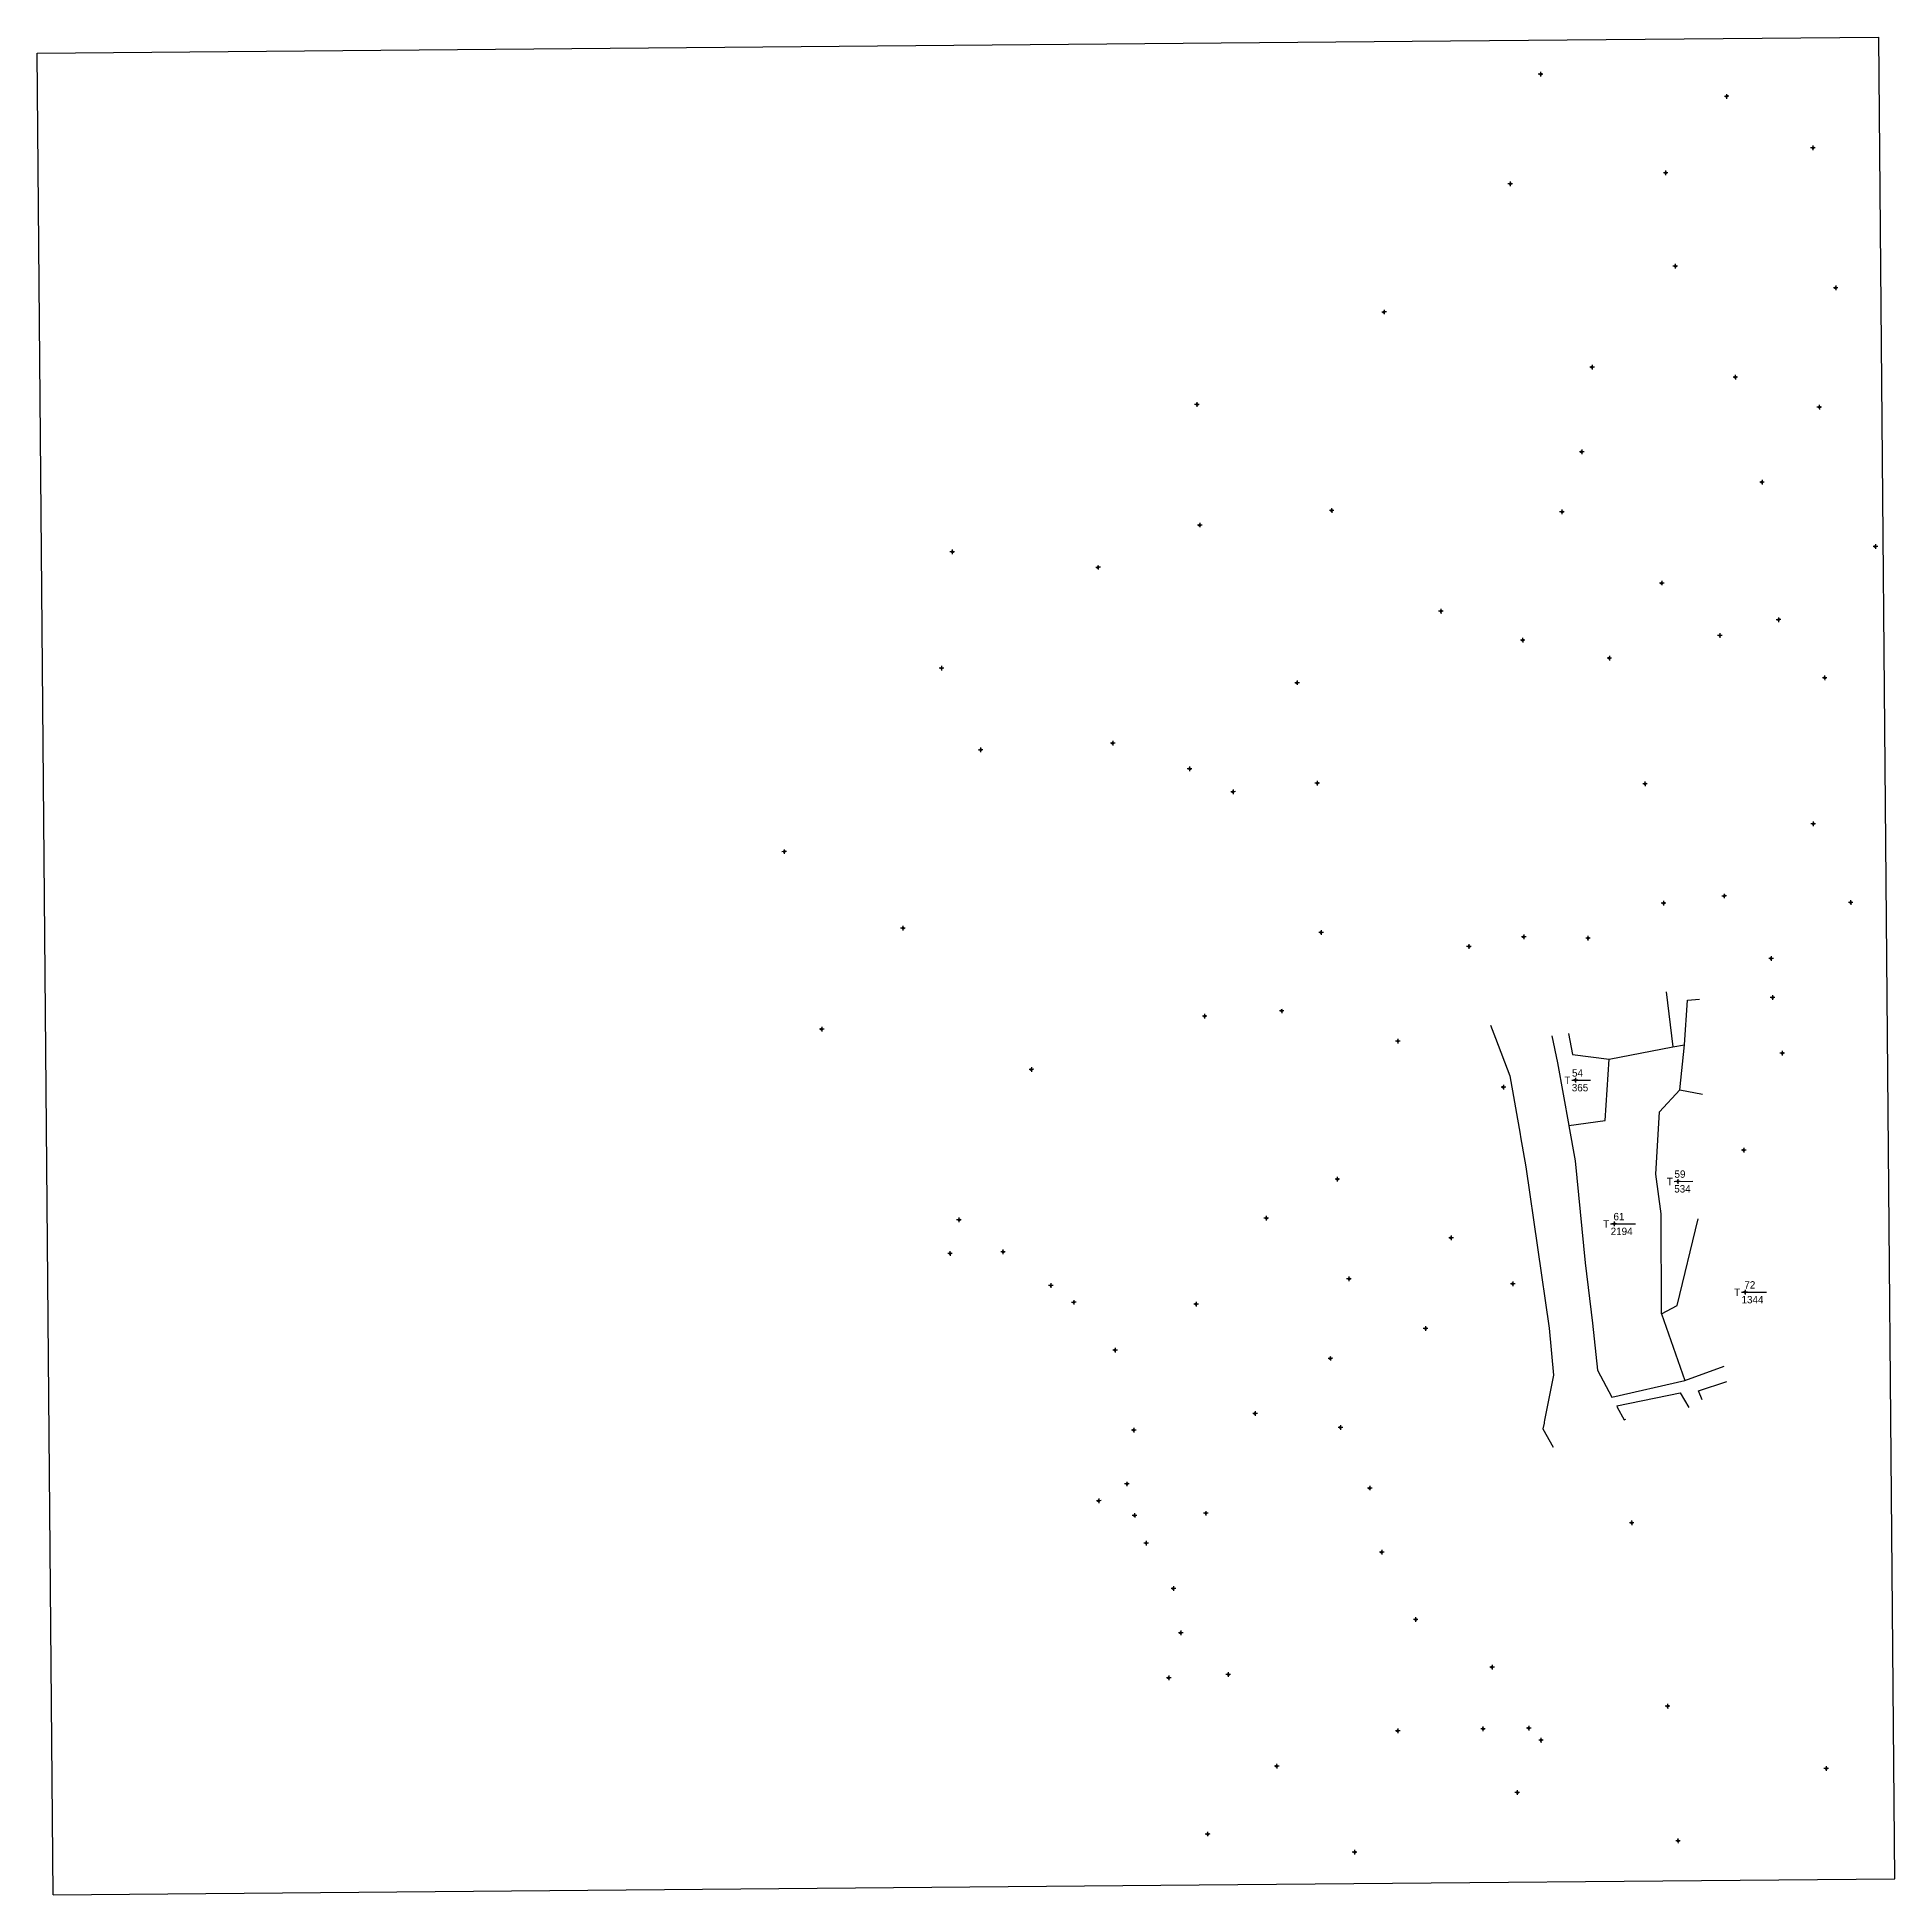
# Model space of a CAD drawing. Extents: x 549569 to 550073, y 1837982 to 1838486.
import ezdxf

# ---------------------------------------------------------------- set-up
doc = ezdxf.new("R2010")
doc.units = 0
for name, color, linetype in [('Level 10', 7, 'Continuous'), ('Level 11', 7, 'Continuous'), ('Level 13', 7, 'Continuous'), ('Level 23', 7, 'Continuous'), ('Level 63', 7, 'Continuous')]:
    doc.layers.add(name, color=color, linetype=linetype)

msp = doc.modelspace()

# ---------------------------------------------------------------- texts
at = {"layer": 'Level 13'}
for s, p in [('T', (549983.3, 1838202.36)), ('54', (549985.38, 1838204.37)), ('365', (549985.32, 1838200.37)), ('59', (550013.19, 1838176.91)), ('T', (550011.11, 1838174.9)), ('534', (550013.12, 1838172.91)), ('T', (549993.85, 1838163.36)), ('2194', (549995.87, 1838161.38)), ('61', (549996.63, 1838165.38)), ('72', (550032.15, 1838146.84)), ('T', (550029.36, 1838144.81)), ('1344', (550031.38, 1838142.83))]:
    msp.add_text(s, height=2, dxfattribs=at).set_placement(p)

# ---------------------------------------------------------------- linework, layer by layer
at = {"layer": 'Level 10'}
for p, q in [((550010.97, 1838227.39), (550012.74, 1838212.42)), ((549995.42, 1838209.08), (550012.74, 1838212.42)), ((550012.74, 1838212.42), (550015.91, 1838213.02)), ((550014.65, 1838200.81), (550015.91, 1838213.02)), ((550014.65, 1838200.81), (550020.76, 1838199.56)), ((550009.67, 1838139.96), (550015.96, 1838121.86)), ((550015.96, 1838121.86), (550026.64, 1838125.82)), ((549996.21, 1838117.4), (550015.96, 1838121.86))]:
    msp.add_line(p, q, dxfattribs=at)
for points in [[(550015.91, 1838213.02), (550016.72, 1838225.16), (550020, 1838225.42)], [(549979.9, 1838215.48), (549981.48, 1838208.11), (549984.52, 1838191.09)], [(549984.45, 1838216.08), (549985.49, 1838210.41), (549995.42, 1838209.08)], [(549984.52, 1838191.09), (549994.41, 1838192.44), (549995.42, 1838209.08)], [(550009.67, 1838139.96), (550009.61, 1838167.14), (550008.1, 1838177.85), (550009.11, 1838194.8), (550014.65, 1838200.81)], [(549984.52, 1838191.09), (549984.54, 1838190.97), (549986.23, 1838181.48), (549988.96, 1838153.87), (549990.97, 1838137.46), (549992.31, 1838124.69), (549996.21, 1838117.4)], [(550009.67, 1838139.96), (550013.96, 1838142.21), (550019.63, 1838165.76)], [(549997.5, 1838115), (550014.77, 1838118.5), (550017.05, 1838114.58)], [(550020.73, 1838116.62), (550019.68, 1838119.1), (550027.38, 1838121.61)], [(549997.5, 1838115), (549997.67, 1838114.68), (549999.5, 1838111.25), (550000, 1838111.35)]]:
    msp.add_lwpolyline(points, dxfattribs=at)
at = {"layer": 'Level 11'}
for p, q in [((549976.54, 1838476.45), (549976.22, 1838476.45)), ((549976.54, 1838476.45), (549976.22, 1838476.45)), ((549976.54, 1838476.45), (549976.22, 1838476.45)), ((549976.54, 1838476.45), (549976.22, 1838476.45)), ((549976.54, 1838476.45), (549976.22, 1838476.45)), ((549976.85, 1838476.76), (549976.54, 1838476.45)), ((549976.85, 1838476.76), (549976.54, 1838476.45)), ((549976.85, 1838476.76), (549976.54, 1838476.45)), ((549976.85, 1838476.76), (549976.54, 1838476.45)), ((549976.85, 1838476.76), (549976.54, 1838476.45)), ((549976.54, 1838476.45), (549976.85, 1838476.14)), ((549976.54, 1838476.45), (549976.85, 1838476.14)), ((549976.54, 1838476.45), (549976.85, 1838476.14)), ((549976.54, 1838476.45), (549976.85, 1838476.14)), ((549976.54, 1838476.45), (549976.85, 1838476.14)), ((549976.84, 1838477.07), (549976.85, 1838476.76)), ((549976.84, 1838477.07), (549976.85, 1838476.76)), ((549976.84, 1838477.07), (549976.85, 1838476.76)), ((549976.84, 1838477.07), (549976.85, 1838476.76)), ((549976.84, 1838477.07), (549976.85, 1838476.76)), ((549977.16, 1838476.45), (549976.85, 1838476.76)), ((549977.16, 1838476.45), (549976.85, 1838476.76)), ((549977.16, 1838476.45), (549976.85, 1838476.76)), ((549977.16, 1838476.45), (549976.85, 1838476.76)), ((549977.16, 1838476.45), (549976.85, 1838476.76)), ((549976.85, 1838476.14), (549977.16, 1838476.45)), ((549976.85, 1838476.14), (549977.16, 1838476.45)), ((549976.85, 1838476.14), (549977.16, 1838476.45)), ((549976.85, 1838476.14), (549977.16, 1838476.45)), ((549976.85, 1838476.14), (549977.16, 1838476.45)), ((549976.85, 1838476.14), (549976.85, 1838475.83)), ((549976.85, 1838476.14), (549976.85, 1838475.83)), ((549976.85, 1838476.14), (549976.85, 1838475.83)), ((549976.85, 1838476.14), (549976.85, 1838475.83)), ((549976.85, 1838476.14), (549976.85, 1838475.83)), ((549977.48, 1838476.46), (549977.16, 1838476.45)), ((549977.48, 1838476.46), (549977.16, 1838476.45)), ((549977.48, 1838476.46), (549977.16, 1838476.45)), ((549977.48, 1838476.46), (549977.16, 1838476.45)), ((549977.48, 1838476.46), (549977.16, 1838476.45)), ((550027.34, 1838470.73), (550027.03, 1838470.42)), ((550027.34, 1838470.73), (550027.03, 1838470.42)), ((550027.34, 1838470.73), (550027.03, 1838470.42)), ((550027.34, 1838470.73), (550027.03, 1838470.42)), ((550027.34, 1838470.73), (550027.03, 1838470.42)), ((550027.33, 1838471.05), (550027.34, 1838470.73)), ((550027.33, 1838471.05), (550027.34, 1838470.73)), ((550027.33, 1838471.05), (550027.34, 1838470.73)), ((550027.33, 1838471.05), (550027.34, 1838470.73)), ((550027.33, 1838471.05), (550027.34, 1838470.73)), ((550027.65, 1838470.43), (550027.34, 1838470.73)), ((550027.65, 1838470.43), (550027.34, 1838470.73)), ((550027.65, 1838470.43), (550027.34, 1838470.73)), ((550027.65, 1838470.43), (550027.34, 1838470.73)), ((550027.65, 1838470.43), (550027.34, 1838470.73)), ((550027.03, 1838470.42), (550026.72, 1838470.42)), ((550027.03, 1838470.42), (550026.72, 1838470.42)), ((550027.03, 1838470.42), (550026.72, 1838470.42)), ((550027.03, 1838470.42), (550026.72, 1838470.42)), ((550027.03, 1838470.42), (550026.72, 1838470.42)), ((550027.03, 1838470.42), (550027.34, 1838470.11)), ((550027.03, 1838470.42), (550027.34, 1838470.11)), ((550027.03, 1838470.42), (550027.34, 1838470.11)), ((550027.03, 1838470.42), (550027.34, 1838470.11)), ((550027.03, 1838470.42), (550027.34, 1838470.11)), ((550027.34, 1838470.11), (550027.65, 1838470.43)), ((550027.34, 1838470.11), (550027.65, 1838470.43)), ((550027.34, 1838470.11), (550027.65, 1838470.43)), ((550027.34, 1838470.11), (550027.65, 1838470.43)), ((550027.34, 1838470.11), (550027.65, 1838470.43)), ((550027.34, 1838470.11), (550027.34, 1838469.79)), ((550027.34, 1838470.11), (550027.34, 1838469.79)), ((550027.34, 1838470.11), (550027.34, 1838469.79)), ((550027.34, 1838470.11), (550027.34, 1838469.79)), ((550027.34, 1838470.11), (550027.34, 1838469.79)), ((550027.96, 1838470.43), (550027.65, 1838470.43)), ((550027.96, 1838470.43), (550027.65, 1838470.43)), ((550027.96, 1838470.43), (550027.65, 1838470.43)), ((550027.96, 1838470.43), (550027.65, 1838470.43)), ((550027.96, 1838470.43), (550027.65, 1838470.43)), ((550050.44, 1838456.42), (550050.12, 1838456.42)), ((550050.44, 1838456.42), (550050.12, 1838456.42)), ((550050.44, 1838456.42), (550050.12, 1838456.42)), ((550050.44, 1838456.42), (550050.12, 1838456.42)), ((550050.44, 1838456.42), (550050.12, 1838456.42)), ((550050.74, 1838456.73), (550050.44, 1838456.42)), ((550050.74, 1838456.73), (550050.44, 1838456.42)), ((550050.74, 1838456.73), (550050.44, 1838456.42)), ((550050.74, 1838456.73), (550050.44, 1838456.42)), ((550050.74, 1838456.73), (550050.44, 1838456.42)), ((550050.44, 1838456.42), (550050.75, 1838456.11)), ((550050.44, 1838456.42), (550050.75, 1838456.11)), ((550050.44, 1838456.42), (550050.75, 1838456.11)), ((550050.44, 1838456.42), (550050.75, 1838456.11)), ((550050.44, 1838456.42), (550050.75, 1838456.11)), ((550050.74, 1838457.04), (550050.74, 1838456.73)), ((550050.74, 1838457.04), (550050.74, 1838456.73)), ((550050.74, 1838457.04), (550050.74, 1838456.73)), ((550050.74, 1838457.04), (550050.74, 1838456.73)), ((550050.74, 1838457.04), (550050.74, 1838456.73)), ((550051.06, 1838456.43), (550050.74, 1838456.73)), ((550051.06, 1838456.43), (550050.74, 1838456.73)), ((550051.06, 1838456.43), (550050.74, 1838456.73)), ((550051.06, 1838456.43), (550050.74, 1838456.73)), ((550051.06, 1838456.43), (550050.74, 1838456.73)), ((550050.75, 1838456.11), (550051.06, 1838456.43)), ((550050.75, 1838456.11), (550051.06, 1838456.43)), ((550050.75, 1838456.11), (550051.06, 1838456.43)), ((550050.75, 1838456.11), (550051.06, 1838456.43)), ((550050.75, 1838456.11), (550051.06, 1838456.43)), ((550050.75, 1838456.11), (550050.75, 1838455.8)), ((550050.75, 1838456.11), (550050.75, 1838455.8)), ((550050.75, 1838456.11), (550050.75, 1838455.8)), ((550050.75, 1838456.11), (550050.75, 1838455.8)), ((550050.75, 1838456.11), (550050.75, 1838455.8)), ((550051.38, 1838456.43), (550051.06, 1838456.43)), ((550051.38, 1838456.43), (550051.06, 1838456.43)), ((550051.38, 1838456.43), (550051.06, 1838456.43)), ((550051.38, 1838456.43), (550051.06, 1838456.43)), ((550051.38, 1838456.43), (550051.06, 1838456.43)), ((549968.29, 1838446.66), (549967.98, 1838446.66)), ((549968.29, 1838446.66), (549967.98, 1838446.66)), ((549968.29, 1838446.66), (549967.98, 1838446.66)), ((549968.29, 1838446.66), (549967.98, 1838446.66)), ((549968.29, 1838446.66), (549967.98, 1838446.66)), ((549968.6, 1838446.98), (549968.29, 1838446.66)), ((549968.6, 1838446.98), (549968.29, 1838446.66)), ((549968.6, 1838446.98), (549968.29, 1838446.66)), ((549968.6, 1838446.98), (549968.29, 1838446.66)), ((549968.6, 1838446.98), (549968.29, 1838446.66)), ((549968.29, 1838446.66), (549968.6, 1838446.36)), ((549968.29, 1838446.66), (549968.6, 1838446.36)), ((549968.29, 1838446.66), (549968.6, 1838446.36)), ((549968.29, 1838446.66), (549968.6, 1838446.36)), ((549968.29, 1838446.66), (549968.6, 1838446.36)), ((549968.6, 1838447.29), (549968.6, 1838446.98)), ((549968.6, 1838447.29), (549968.6, 1838446.98)), ((549968.6, 1838447.29), (549968.6, 1838446.98)), ((549968.6, 1838447.29), (549968.6, 1838446.98)), ((549968.6, 1838447.29), (549968.6, 1838446.98)), ((549968.91, 1838446.67), (549968.6, 1838446.98)), ((549968.91, 1838446.67), (549968.6, 1838446.98)), ((549968.91, 1838446.67), (549968.6, 1838446.98)), ((549968.91, 1838446.67), (549968.6, 1838446.98)), ((549968.91, 1838446.67), (549968.6, 1838446.98)), ((549968.6, 1838446.36), (549968.91, 1838446.67)), ((549968.6, 1838446.36), (549968.91, 1838446.67)), ((549968.6, 1838446.36), (549968.91, 1838446.67)), ((549968.6, 1838446.36), (549968.91, 1838446.67)), ((549968.6, 1838446.36), (549968.91, 1838446.67)), ((549968.6, 1838446.36), (549968.61, 1838446.05)), ((549968.6, 1838446.36), (549968.61, 1838446.05)), ((549968.6, 1838446.36), (549968.61, 1838446.05)), ((549968.6, 1838446.36), (549968.61, 1838446.05)), ((549968.6, 1838446.36), (549968.61, 1838446.05)), ((549969.22, 1838446.67), (549968.91, 1838446.67)), ((549969.22, 1838446.67), (549968.91, 1838446.67)), ((549969.22, 1838446.67), (549968.91, 1838446.67)), ((549969.22, 1838446.67), (549968.91, 1838446.67)), ((549969.22, 1838446.67), (549968.91, 1838446.67)), ((550010.48, 1838449.64), (550010.17, 1838449.64)), ((550010.48, 1838449.64), (550010.17, 1838449.64)), ((550010.48, 1838449.64), (550010.17, 1838449.64)), ((550010.48, 1838449.64), (550010.17, 1838449.64)), ((550010.48, 1838449.64), (550010.17, 1838449.64)), ((550010.78, 1838449.96), (550010.48, 1838449.64)), ((550010.78, 1838449.96), (550010.48, 1838449.64)), ((550010.78, 1838449.96), (550010.48, 1838449.64)), ((550010.78, 1838449.96), (550010.48, 1838449.64)), ((550010.78, 1838449.96), (550010.48, 1838449.64)), ((550010.48, 1838449.64), (550010.79, 1838449.34)), ((550010.48, 1838449.64), (550010.79, 1838449.34)), ((550010.48, 1838449.64), (550010.79, 1838449.34)), ((550010.48, 1838449.64), (550010.79, 1838449.34)), ((550010.48, 1838449.64), (550010.79, 1838449.34)), ((550010.78, 1838450.27), (550010.78, 1838449.96)), ((550010.78, 1838450.27), (550010.78, 1838449.96)), ((550010.78, 1838450.27), (550010.78, 1838449.96)), ((550010.78, 1838450.27), (550010.78, 1838449.96)), ((550010.78, 1838450.27), (550010.78, 1838449.96)), ((550011.09, 1838449.65), (550010.78, 1838449.96)), ((550011.09, 1838449.65), (550010.78, 1838449.96)), ((550011.09, 1838449.65), (550010.78, 1838449.96)), ((550011.09, 1838449.65), (550010.78, 1838449.96)), ((550011.09, 1838449.65), (550010.78, 1838449.96)), ((550010.79, 1838449.34), (550011.09, 1838449.65)), ((550010.79, 1838449.34), (550011.09, 1838449.65)), ((550010.79, 1838449.34), (550011.09, 1838449.65)), ((550010.79, 1838449.34), (550011.09, 1838449.65)), ((550010.79, 1838449.34), (550011.09, 1838449.65)), ((550010.79, 1838449.34), (550010.79, 1838449.02)), ((550010.79, 1838449.34), (550010.79, 1838449.02)), ((550010.79, 1838449.34), (550010.79, 1838449.02)), ((550010.79, 1838449.34), (550010.79, 1838449.02)), ((550010.79, 1838449.34), (550010.79, 1838449.02)), ((550011.4, 1838449.65), (550011.09, 1838449.65)), ((550011.4, 1838449.65), (550011.09, 1838449.65)), ((550011.4, 1838449.65), (550011.09, 1838449.65)), ((550011.4, 1838449.65), (550011.09, 1838449.65)), ((550011.4, 1838449.65), (550011.09, 1838449.65)), ((550013.08, 1838424.36), (550012.77, 1838424.36)), ((550013.08, 1838424.36), (550012.77, 1838424.36)), ((550013.08, 1838424.36), (550012.77, 1838424.36)), ((550013.08, 1838424.36), (550012.77, 1838424.36)), ((550013.08, 1838424.36), (550012.77, 1838424.36)), ((550013.38, 1838424.67), (550013.08, 1838424.36)), ((550013.38, 1838424.67), (550013.08, 1838424.36)), ((550013.38, 1838424.67), (550013.08, 1838424.36)), ((550013.38, 1838424.67), (550013.08, 1838424.36)), ((550013.38, 1838424.67), (550013.08, 1838424.36)), ((550013.08, 1838424.36), (550013.39, 1838424.05)), ((550013.08, 1838424.36), (550013.39, 1838424.05)), ((550013.08, 1838424.36), (550013.39, 1838424.05)), ((550013.08, 1838424.36), (550013.39, 1838424.05)), ((550013.08, 1838424.36), (550013.39, 1838424.05)), ((550013.38, 1838424.98), (550013.38, 1838424.67)), ((550013.38, 1838424.98), (550013.38, 1838424.67)), ((550013.38, 1838424.98), (550013.38, 1838424.67)), ((550013.38, 1838424.98), (550013.38, 1838424.67)), ((550013.38, 1838424.98), (550013.38, 1838424.67)), ((550013.7, 1838424.37), (550013.38, 1838424.67)), ((550013.7, 1838424.37), (550013.38, 1838424.67)), ((550013.7, 1838424.37), (550013.38, 1838424.67)), ((550013.7, 1838424.37), (550013.38, 1838424.67)), ((550013.7, 1838424.37), (550013.38, 1838424.67)), ((550013.39, 1838424.05), (550013.7, 1838424.37)), ((550013.39, 1838424.05), (550013.7, 1838424.37)), ((550013.39, 1838424.05), (550013.7, 1838424.37)), ((550013.39, 1838424.05), (550013.7, 1838424.37)), ((550013.39, 1838424.05), (550013.7, 1838424.37)), ((550013.39, 1838424.05), (550013.39, 1838423.74)), ((550013.39, 1838424.05), (550013.39, 1838423.74)), ((550013.39, 1838424.05), (550013.39, 1838423.74)), ((550013.39, 1838424.05), (550013.39, 1838423.74)), ((550013.39, 1838424.05), (550013.39, 1838423.74)), ((550014.01, 1838424.37), (550013.7, 1838424.37)), ((550014.01, 1838424.37), (550013.7, 1838424.37)), ((550014.01, 1838424.37), (550013.7, 1838424.37)), ((550014.01, 1838424.37), (550013.7, 1838424.37)), ((550014.01, 1838424.37), (550013.7, 1838424.37)), ((550056.64, 1838418.47), (550056.33, 1838418.47)), ((550056.64, 1838418.47), (550056.33, 1838418.47)), ((550056.64, 1838418.47), (550056.33, 1838418.47)), ((550056.64, 1838418.47), (550056.33, 1838418.47)), ((550056.64, 1838418.47), (550056.33, 1838418.47)), ((550056.94, 1838418.79), (550056.64, 1838418.47)), ((550056.94, 1838418.79), (550056.64, 1838418.47)), ((550056.94, 1838418.79), (550056.64, 1838418.47)), ((550056.94, 1838418.79), (550056.64, 1838418.47)), ((550056.94, 1838418.79), (550056.64, 1838418.47)), ((550056.64, 1838418.47), (550056.95, 1838418.17)), ((550056.64, 1838418.47), (550056.95, 1838418.17)), ((550056.64, 1838418.47), (550056.95, 1838418.17)), ((550056.64, 1838418.47), (550056.95, 1838418.17)), ((550056.64, 1838418.47), (550056.95, 1838418.17)), ((550056.94, 1838419.11), (550056.94, 1838418.79)), ((550056.94, 1838419.11), (550056.94, 1838418.79)), ((550056.94, 1838419.11), (550056.94, 1838418.79)), ((550056.94, 1838419.11), (550056.94, 1838418.79)), ((550056.94, 1838419.11), (550056.94, 1838418.79)), ((550057.26, 1838418.48), (550056.94, 1838418.79)), ((550057.26, 1838418.48), (550056.94, 1838418.79)), ((550057.26, 1838418.48), (550056.94, 1838418.79)), ((550057.26, 1838418.48), (550056.94, 1838418.79)), ((550057.26, 1838418.48), (550056.94, 1838418.79)), ((550056.95, 1838418.17), (550057.26, 1838418.48)), ((550056.95, 1838418.17), (550057.26, 1838418.48)), ((550056.95, 1838418.17), (550057.26, 1838418.48)), ((550056.95, 1838418.17), (550057.26, 1838418.48)), ((550056.95, 1838418.17), (550057.26, 1838418.48)), ((550056.95, 1838418.17), (550056.95, 1838417.85)), ((550056.95, 1838418.17), (550056.95, 1838417.85)), ((550056.95, 1838418.17), (550056.95, 1838417.85)), ((550056.95, 1838418.17), (550056.95, 1838417.85)), ((550056.95, 1838418.17), (550056.95, 1838417.85)), ((550057.57, 1838418.48), (550057.26, 1838418.48)), ((550057.57, 1838418.48), (550057.26, 1838418.48)), ((550057.57, 1838418.48), (550057.26, 1838418.48)), ((550057.57, 1838418.48), (550057.26, 1838418.48)), ((550057.57, 1838418.48), (550057.26, 1838418.48)), ((549934.05, 1838411.89), (549933.73, 1838411.89)), ((549934.05, 1838411.89), (549933.73, 1838411.89)), ((549934.05, 1838411.89), (549933.73, 1838411.89)), ((549934.05, 1838411.89), (549933.73, 1838411.89)), ((549934.05, 1838411.89), (549933.73, 1838411.89)), ((549934.36, 1838412.21), (549934.05, 1838411.89)), ((549934.36, 1838412.21), (549934.05, 1838411.89)), ((549934.36, 1838412.21), (549934.05, 1838411.89)), ((549934.36, 1838412.21), (549934.05, 1838411.89)), ((549934.36, 1838412.21), (549934.05, 1838411.89)), ((549934.05, 1838411.89), (549934.37, 1838411.59)), ((549934.05, 1838411.89), (549934.37, 1838411.59)), ((549934.05, 1838411.89), (549934.37, 1838411.59)), ((549934.05, 1838411.89), (549934.37, 1838411.59)), ((549934.05, 1838411.89), (549934.37, 1838411.59)), ((549934.36, 1838412.52), (549934.36, 1838412.21)), ((549934.36, 1838412.52), (549934.36, 1838412.21)), ((549934.36, 1838412.52), (549934.36, 1838412.21)), ((549934.36, 1838412.52), (549934.36, 1838412.21)), ((549934.36, 1838412.52), (549934.36, 1838412.21)), ((549934.67, 1838411.9), (549934.36, 1838412.21)), ((549934.67, 1838411.9), (549934.36, 1838412.21)), ((549934.67, 1838411.9), (549934.36, 1838412.21)), ((549934.67, 1838411.9), (549934.36, 1838412.21)), ((549934.67, 1838411.9), (549934.36, 1838412.21)), ((549934.37, 1838411.59), (549934.67, 1838411.9)), ((549934.37, 1838411.59), (549934.67, 1838411.9)), ((549934.37, 1838411.59), (549934.67, 1838411.9)), ((549934.37, 1838411.59), (549934.67, 1838411.9)), ((549934.37, 1838411.59), (549934.67, 1838411.9)), ((549934.37, 1838411.59), (549934.37, 1838411.28)), ((549934.37, 1838411.59), (549934.37, 1838411.28)), ((549934.37, 1838411.59), (549934.37, 1838411.28)), ((549934.37, 1838411.59), (549934.37, 1838411.28)), ((549934.37, 1838411.59), (549934.37, 1838411.28)), ((549934.99, 1838411.9), (549934.67, 1838411.9)), ((549934.99, 1838411.9), (549934.67, 1838411.9)), ((549934.99, 1838411.9), (549934.67, 1838411.9)), ((549934.99, 1838411.9), (549934.67, 1838411.9)), ((549934.99, 1838411.9), (549934.67, 1838411.9)), ((549990.51, 1838396.92), (549990.19, 1838396.92)), ((549990.51, 1838396.92), (549990.19, 1838396.92)), ((549990.51, 1838396.92), (549990.19, 1838396.92)), ((549990.51, 1838396.92), (549990.19, 1838396.92)), ((549990.51, 1838396.92), (549990.19, 1838396.92)), ((549990.82, 1838397.23), (549990.51, 1838396.92)), ((549990.82, 1838397.23), (549990.51, 1838396.92)), ((549990.82, 1838397.23), (549990.51, 1838396.92)), ((549990.82, 1838397.23), (549990.51, 1838396.92)), ((549990.82, 1838397.23), (549990.51, 1838396.92)), ((549990.51, 1838396.92), (549990.82, 1838396.61)), ((549990.51, 1838396.92), (549990.82, 1838396.61)), ((549990.51, 1838396.92), (549990.82, 1838396.61)), ((549990.51, 1838396.92), (549990.82, 1838396.61)), ((549990.51, 1838396.92), (549990.82, 1838396.61)), ((549990.82, 1838397.55), (549990.82, 1838397.23)), ((549990.82, 1838397.55), (549990.82, 1838397.23)), ((549990.82, 1838397.55), (549990.82, 1838397.23)), ((549990.82, 1838397.55), (549990.82, 1838397.23)), ((549990.82, 1838397.55), (549990.82, 1838397.23)), ((549991.13, 1838396.93), (549990.82, 1838397.23)), ((549991.13, 1838396.93), (549990.82, 1838397.23)), ((549991.13, 1838396.93), (549990.82, 1838397.23)), ((549991.13, 1838396.93), (549990.82, 1838397.23)), ((549991.13, 1838396.93), (549990.82, 1838397.23)), ((549990.82, 1838396.61), (549991.13, 1838396.93)), ((549990.82, 1838396.61), (549991.13, 1838396.93)), ((549990.82, 1838396.61), (549991.13, 1838396.93)), ((549990.82, 1838396.61), (549991.13, 1838396.93)), ((549990.82, 1838396.61), (549991.13, 1838396.93)), ((549990.82, 1838396.61), (549990.83, 1838396.29)), ((549990.82, 1838396.61), (549990.83, 1838396.29)), ((549990.82, 1838396.61), (549990.83, 1838396.29)), ((549990.82, 1838396.61), (549990.83, 1838396.29)), ((549990.82, 1838396.61), (549990.83, 1838396.29)), ((549991.45, 1838396.93), (549991.13, 1838396.93)), ((549991.45, 1838396.93), (549991.13, 1838396.93)), ((549991.45, 1838396.93), (549991.13, 1838396.93)), ((549991.45, 1838396.93), (549991.13, 1838396.93)), ((549991.45, 1838396.93), (549991.13, 1838396.93)), ((550029.39, 1838394.21), (550029.08, 1838394.21)), ((550029.39, 1838394.21), (550029.08, 1838394.21)), ((550029.39, 1838394.21), (550029.08, 1838394.21)), ((550029.39, 1838394.21), (550029.08, 1838394.21)), ((550029.39, 1838394.21), (550029.08, 1838394.21)), ((550029.7, 1838394.52), (550029.39, 1838394.21)), ((550029.7, 1838394.52), (550029.39, 1838394.21)), ((550029.7, 1838394.52), (550029.39, 1838394.21)), ((550029.7, 1838394.52), (550029.39, 1838394.21)), ((550029.7, 1838394.52), (550029.39, 1838394.21)), ((550029.39, 1838394.21), (550029.71, 1838393.9)), ((550029.39, 1838394.21), (550029.71, 1838393.9)), ((550029.39, 1838394.21), (550029.71, 1838393.9)), ((550029.39, 1838394.21), (550029.71, 1838393.9)), ((550029.39, 1838394.21), (550029.71, 1838393.9)), ((550029.7, 1838394.83), (550029.7, 1838394.52)), ((550029.7, 1838394.83), (550029.7, 1838394.52)), ((550029.7, 1838394.83), (550029.7, 1838394.52)), ((550029.7, 1838394.83), (550029.7, 1838394.52)), ((550029.7, 1838394.83), (550029.7, 1838394.52)), ((550030.01, 1838394.22), (550029.7, 1838394.52)), ((550030.01, 1838394.22), (550029.7, 1838394.52)), ((550030.01, 1838394.22), (550029.7, 1838394.52)), ((550030.01, 1838394.22), (550029.7, 1838394.52)), ((550030.01, 1838394.22), (550029.7, 1838394.52)), ((550029.71, 1838393.9), (550030.01, 1838394.22)), ((550029.71, 1838393.9), (550030.01, 1838394.22)), ((550029.71, 1838393.9), (550030.01, 1838394.22)), ((550029.71, 1838393.9), (550030.01, 1838394.22)), ((550029.71, 1838393.9), (550030.01, 1838394.22)), ((550029.71, 1838393.9), (550029.71, 1838393.59)), ((550029.71, 1838393.9), (550029.71, 1838393.59)), ((550029.71, 1838393.9), (550029.71, 1838393.59)), ((550029.71, 1838393.9), (550029.71, 1838393.59)), ((550029.71, 1838393.9), (550029.71, 1838393.59)), ((550030.32, 1838394.22), (550030.01, 1838394.22)), ((550030.32, 1838394.22), (550030.01, 1838394.22)), ((550030.32, 1838394.22), (550030.01, 1838394.22)), ((550030.32, 1838394.22), (550030.01, 1838394.22)), ((550030.32, 1838394.22), (550030.01, 1838394.22)), ((549883.27, 1838386.8), (549882.95, 1838386.79)), ((549883.27, 1838386.8), (549882.95, 1838386.79)), ((549883.27, 1838386.8), (549882.95, 1838386.79)), ((549883.27, 1838386.8), (549882.95, 1838386.79)), ((549883.27, 1838386.8), (549882.95, 1838386.79)), ((549883.57, 1838387.11), (549883.27, 1838386.8)), ((549883.57, 1838387.11), (549883.27, 1838386.8)), ((549883.57, 1838387.11), (549883.27, 1838386.8)), ((549883.57, 1838387.11), (549883.27, 1838386.8)), ((549883.57, 1838387.11), (549883.27, 1838386.8)), ((549883.27, 1838386.8), (549883.58, 1838386.49)), ((549883.27, 1838386.8), (549883.58, 1838386.49)), ((549883.27, 1838386.8), (549883.58, 1838386.49)), ((549883.27, 1838386.8), (549883.58, 1838386.49)), ((549883.27, 1838386.8), (549883.58, 1838386.49)), ((549883.57, 1838387.42), (549883.57, 1838387.11)), ((549883.57, 1838387.42), (549883.57, 1838387.11)), ((549883.57, 1838387.42), (549883.57, 1838387.11)), ((549883.57, 1838387.42), (549883.57, 1838387.11)), ((549883.57, 1838387.42), (549883.57, 1838387.11)), ((549883.89, 1838386.8), (549883.57, 1838387.11)), ((549883.89, 1838386.8), (549883.57, 1838387.11)), ((549883.89, 1838386.8), (549883.57, 1838387.11)), ((549883.89, 1838386.8), (549883.57, 1838387.11)), ((549883.89, 1838386.8), (549883.57, 1838387.11)), ((549883.58, 1838386.49), (549883.89, 1838386.8)), ((549883.58, 1838386.49), (549883.89, 1838386.8)), ((549883.58, 1838386.49), (549883.89, 1838386.8)), ((549883.58, 1838386.49), (549883.89, 1838386.8)), ((549883.58, 1838386.49), (549883.89, 1838386.8)), ((549883.58, 1838386.49), (549883.58, 1838386.18)), ((549883.58, 1838386.49), (549883.58, 1838386.18)), ((549883.58, 1838386.49), (549883.58, 1838386.18)), ((549883.58, 1838386.49), (549883.58, 1838386.18)), ((549883.58, 1838386.49), (549883.58, 1838386.18)), ((549884.21, 1838386.8), (549883.89, 1838386.8)), ((549884.21, 1838386.8), (549883.89, 1838386.8)), ((549884.21, 1838386.8), (549883.89, 1838386.8)), ((549884.21, 1838386.8), (549883.89, 1838386.8)), ((549884.21, 1838386.8), (549883.89, 1838386.8)), ((550052.19, 1838386.06), (550051.87, 1838386.06)), ((550052.19, 1838386.06), (550051.87, 1838386.06)), ((550052.19, 1838386.06), (550051.87, 1838386.06)), ((550052.19, 1838386.06), (550051.87, 1838386.06)), ((550052.19, 1838386.06), (550051.87, 1838386.06)), ((550052.5, 1838386.38), (550052.19, 1838386.06)), ((550052.5, 1838386.38), (550052.19, 1838386.06)), ((550052.5, 1838386.38), (550052.19, 1838386.06)), ((550052.5, 1838386.38), (550052.19, 1838386.06)), ((550052.5, 1838386.38), (550052.19, 1838386.06)), ((550052.19, 1838386.06), (550052.5, 1838385.76)), ((550052.19, 1838386.06), (550052.5, 1838385.76)), ((550052.19, 1838386.06), (550052.5, 1838385.76)), ((550052.19, 1838386.06), (550052.5, 1838385.76)), ((550052.19, 1838386.06), (550052.5, 1838385.76)), ((550052.49, 1838386.7), (550052.5, 1838386.38)), ((550052.49, 1838386.7), (550052.5, 1838386.38)), ((550052.49, 1838386.7), (550052.5, 1838386.38)), ((550052.49, 1838386.7), (550052.5, 1838386.38)), ((550052.49, 1838386.7), (550052.5, 1838386.38)), ((550052.81, 1838386.07), (550052.5, 1838386.38)), ((550052.81, 1838386.07), (550052.5, 1838386.38)), ((550052.81, 1838386.07), (550052.5, 1838386.38)), ((550052.81, 1838386.07), (550052.5, 1838386.38)), ((550052.81, 1838386.07), (550052.5, 1838386.38)), ((550052.5, 1838385.76), (550052.81, 1838386.07)), ((550052.5, 1838385.76), (550052.81, 1838386.07)), ((550052.5, 1838385.76), (550052.81, 1838386.07)), ((550052.5, 1838385.76), (550052.81, 1838386.07)), ((550052.5, 1838385.76), (550052.81, 1838386.07)), ((550052.5, 1838385.76), (550052.51, 1838385.44)), ((550052.5, 1838385.76), (550052.51, 1838385.44)), ((550052.5, 1838385.76), (550052.51, 1838385.44)), ((550052.5, 1838385.76), (550052.51, 1838385.44)), ((550052.5, 1838385.76), (550052.51, 1838385.44)), ((550053.13, 1838386.07), (550052.81, 1838386.07)), ((550053.13, 1838386.07), (550052.81, 1838386.07)), ((550053.13, 1838386.07), (550052.81, 1838386.07)), ((550053.13, 1838386.07), (550052.81, 1838386.07)), ((550053.13, 1838386.07), (550052.81, 1838386.07)), ((549987.71, 1838373.93), (549987.39, 1838373.93)), ((549987.71, 1838373.93), (549987.39, 1838373.93)), ((549987.71, 1838373.93), (549987.39, 1838373.93)), ((549987.71, 1838373.93), (549987.39, 1838373.93)), ((549987.71, 1838373.93), (549987.39, 1838373.93)), ((549988.02, 1838374.24), (549987.71, 1838373.93)), ((549988.02, 1838374.24), (549987.71, 1838373.93)), ((549988.02, 1838374.24), (549987.71, 1838373.93)), ((549988.02, 1838374.24), (549987.71, 1838373.93)), ((549988.02, 1838374.24), (549987.71, 1838373.93)), ((549987.71, 1838373.93), (549988.02, 1838373.63)), ((549987.71, 1838373.93), (549988.02, 1838373.63)), ((549987.71, 1838373.93), (549988.02, 1838373.63)), ((549987.71, 1838373.93), (549988.02, 1838373.63)), ((549987.71, 1838373.93), (549988.02, 1838373.63)), ((549988.02, 1838374.55), (549988.02, 1838374.24)), ((549988.02, 1838374.55), (549988.02, 1838374.24)), ((549988.02, 1838374.55), (549988.02, 1838374.24)), ((549988.02, 1838374.55), (549988.02, 1838374.24)), ((549988.02, 1838374.55), (549988.02, 1838374.24)), ((549988.33, 1838373.94), (549988.02, 1838374.24)), ((549988.33, 1838373.94), (549988.02, 1838374.24)), ((549988.33, 1838373.94), (549988.02, 1838374.24)), ((549988.33, 1838373.94), (549988.02, 1838374.24)), ((549988.33, 1838373.94), (549988.02, 1838374.24)), ((549988.02, 1838373.63), (549988.33, 1838373.94)), ((549988.02, 1838373.63), (549988.33, 1838373.94)), ((549988.02, 1838373.63), (549988.33, 1838373.94)), ((549988.02, 1838373.63), (549988.33, 1838373.94)), ((549988.02, 1838373.63), (549988.33, 1838373.94)), ((549988.02, 1838373.63), (549988.03, 1838373.32)), ((549988.02, 1838373.63), (549988.03, 1838373.32)), ((549988.02, 1838373.63), (549988.03, 1838373.32)), ((549988.02, 1838373.63), (549988.03, 1838373.32)), ((549988.02, 1838373.63), (549988.03, 1838373.32)), ((549988.65, 1838373.94), (549988.33, 1838373.94)), ((549988.65, 1838373.94), (549988.33, 1838373.94)), ((549988.65, 1838373.94), (549988.33, 1838373.94)), ((549988.65, 1838373.94), (549988.33, 1838373.94)), ((549988.65, 1838373.94), (549988.33, 1838373.94)), ((550036.64, 1838365.71), (550036.33, 1838365.71)), ((550036.64, 1838365.71), (550036.33, 1838365.71)), ((550036.64, 1838365.71), (550036.33, 1838365.71)), ((550036.64, 1838365.71), (550036.33, 1838365.71)), ((550036.64, 1838365.71), (550036.33, 1838365.71)), ((550036.95, 1838366.02), (550036.64, 1838365.71)), ((550036.95, 1838366.02), (550036.64, 1838365.71)), ((550036.95, 1838366.02), (550036.64, 1838365.71)), ((550036.95, 1838366.02), (550036.64, 1838365.71)), ((550036.95, 1838366.02), (550036.64, 1838365.71)), ((550036.64, 1838365.71), (550036.95, 1838365.4)), ((550036.64, 1838365.71), (550036.95, 1838365.4)), ((550036.64, 1838365.71), (550036.95, 1838365.4)), ((550036.64, 1838365.71), (550036.95, 1838365.4)), ((550036.64, 1838365.71), (550036.95, 1838365.4)), ((550036.95, 1838366.34), (550036.95, 1838366.02)), ((550036.95, 1838366.34), (550036.95, 1838366.02)), ((550036.95, 1838366.34), (550036.95, 1838366.02)), ((550036.95, 1838366.34), (550036.95, 1838366.02)), ((550036.95, 1838366.34), (550036.95, 1838366.02)), ((550037.26, 1838365.72), (550036.95, 1838366.02)), ((550037.26, 1838365.72), (550036.95, 1838366.02)), ((550037.26, 1838365.72), (550036.95, 1838366.02)), ((550037.26, 1838365.72), (550036.95, 1838366.02)), ((550037.26, 1838365.72), (550036.95, 1838366.02)), ((550036.95, 1838365.4), (550037.26, 1838365.72)), ((550036.95, 1838365.4), (550037.26, 1838365.72)), ((550036.95, 1838365.4), (550037.26, 1838365.72)), ((550036.95, 1838365.4), (550037.26, 1838365.72)), ((550036.95, 1838365.4), (550037.26, 1838365.72)), ((550036.95, 1838365.4), (550036.96, 1838365.08)), ((550036.95, 1838365.4), (550036.96, 1838365.08)), ((550036.95, 1838365.4), (550036.96, 1838365.08)), ((550036.95, 1838365.4), (550036.96, 1838365.08)), ((550036.95, 1838365.4), (550036.96, 1838365.08)), ((550037.57, 1838365.72), (550037.26, 1838365.72)), ((550037.57, 1838365.72), (550037.26, 1838365.72)), ((550037.57, 1838365.72), (550037.26, 1838365.72)), ((550037.57, 1838365.72), (550037.26, 1838365.72)), ((550037.57, 1838365.72), (550037.26, 1838365.72)), ((549919.84, 1838358.01), (549919.53, 1838358.01)), ((549919.84, 1838358.01), (549919.53, 1838358.01)), ((549919.84, 1838358.01), (549919.53, 1838358.01)), ((549919.84, 1838358.01), (549919.53, 1838358.01)), ((549919.84, 1838358.01), (549919.53, 1838358.01)), ((549920.15, 1838358.33), (549919.84, 1838358.01)), ((549920.15, 1838358.33), (549919.84, 1838358.01)), ((549920.15, 1838358.33), (549919.84, 1838358.01)), ((549920.15, 1838358.33), (549919.84, 1838358.01)), ((549920.15, 1838358.33), (549919.84, 1838358.01)), ((549919.84, 1838358.01), (549920.15, 1838357.71)), ((549919.84, 1838358.01), (549920.15, 1838357.71)), ((549919.84, 1838358.01), (549920.15, 1838357.71)), ((549919.84, 1838358.01), (549920.15, 1838357.71)), ((549919.84, 1838358.01), (549920.15, 1838357.71)), ((549920.14, 1838358.65), (549920.15, 1838358.33)), ((549920.14, 1838358.65), (549920.15, 1838358.33)), ((549920.14, 1838358.65), (549920.15, 1838358.33)), ((549920.14, 1838358.65), (549920.15, 1838358.33)), ((549920.14, 1838358.65), (549920.15, 1838358.33)), ((549920.46, 1838358.02), (549920.15, 1838358.33)), ((549920.46, 1838358.02), (549920.15, 1838358.33)), ((549920.46, 1838358.02), (549920.15, 1838358.33)), ((549920.46, 1838358.02), (549920.15, 1838358.33)), ((549920.46, 1838358.02), (549920.15, 1838358.33)), ((549920.15, 1838357.71), (549920.46, 1838358.02)), ((549920.15, 1838357.71), (549920.46, 1838358.02)), ((549920.15, 1838357.71), (549920.46, 1838358.02)), ((549920.15, 1838357.71), (549920.46, 1838358.02)), ((549920.15, 1838357.71), (549920.46, 1838358.02)), ((549920.15, 1838357.71), (549920.15, 1838357.39)), ((549920.15, 1838357.71), (549920.15, 1838357.39)), ((549920.15, 1838357.71), (549920.15, 1838357.39)), ((549920.15, 1838357.71), (549920.15, 1838357.39)), ((549920.15, 1838357.71), (549920.15, 1838357.39)), ((549920.77, 1838358.02), (549920.46, 1838358.02)), ((549920.77, 1838358.02), (549920.46, 1838358.02)), ((549920.77, 1838358.02), (549920.46, 1838358.02)), ((549920.77, 1838358.02), (549920.46, 1838358.02)), ((549920.77, 1838358.02), (549920.46, 1838358.02)), ((549982.32, 1838357.65), (549982, 1838357.65)), ((549982.32, 1838357.65), (549982, 1838357.65)), ((549982.32, 1838357.65), (549982, 1838357.65)), ((549982.32, 1838357.65), (549982, 1838357.65)), ((549982.32, 1838357.65), (549982, 1838357.65)), ((549982.62, 1838357.96), (549982.32, 1838357.65)), ((549982.62, 1838357.96), (549982.32, 1838357.65)), ((549982.62, 1838357.96), (549982.32, 1838357.65)), ((549982.62, 1838357.96), (549982.32, 1838357.65)), ((549982.62, 1838357.96), (549982.32, 1838357.65)), ((549982.32, 1838357.65), (549982.63, 1838357.34)), ((549982.32, 1838357.65), (549982.63, 1838357.34)), ((549982.32, 1838357.65), (549982.63, 1838357.34)), ((549982.32, 1838357.65), (549982.63, 1838357.34)), ((549982.32, 1838357.65), (549982.63, 1838357.34)), ((549982.62, 1838358.27), (549982.62, 1838357.96)), ((549982.62, 1838358.27), (549982.62, 1838357.96)), ((549982.62, 1838358.27), (549982.62, 1838357.96)), ((549982.62, 1838358.27), (549982.62, 1838357.96)), ((549982.62, 1838358.27), (549982.62, 1838357.96)), ((549982.94, 1838357.65), (549982.62, 1838357.96)), ((549982.94, 1838357.65), (549982.62, 1838357.96)), ((549982.94, 1838357.65), (549982.62, 1838357.96)), ((549982.94, 1838357.65), (549982.62, 1838357.96)), ((549982.94, 1838357.65), (549982.62, 1838357.96)), ((549982.63, 1838357.34), (549982.94, 1838357.65)), ((549982.63, 1838357.34), (549982.94, 1838357.65)), ((549982.63, 1838357.34), (549982.94, 1838357.65)), ((549982.63, 1838357.34), (549982.94, 1838357.65)), ((549982.63, 1838357.34), (549982.94, 1838357.65)), ((549982.63, 1838357.34), (549982.63, 1838357.03)), ((549982.63, 1838357.34), (549982.63, 1838357.03)), ((549982.63, 1838357.34), (549982.63, 1838357.03)), ((549982.63, 1838357.34), (549982.63, 1838357.03)), ((549982.63, 1838357.34), (549982.63, 1838357.03)), ((549983.26, 1838357.66), (549982.94, 1838357.65)), ((549983.26, 1838357.66), (549982.94, 1838357.65)), ((549983.26, 1838357.66), (549982.94, 1838357.65)), ((549983.26, 1838357.66), (549982.94, 1838357.65)), ((549983.26, 1838357.66), (549982.94, 1838357.65)), ((549884.03, 1838354.07), (549883.71, 1838354.07)), ((549884.03, 1838354.07), (549883.71, 1838354.07)), ((549884.03, 1838354.07), (549883.71, 1838354.07)), ((549884.03, 1838354.07), (549883.71, 1838354.07)), ((549884.03, 1838354.07), (549883.71, 1838354.07)), ((549884.34, 1838354.38), (549884.03, 1838354.07)), ((549884.34, 1838354.38), (549884.03, 1838354.07)), ((549884.34, 1838354.38), (549884.03, 1838354.07)), ((549884.34, 1838354.38), (549884.03, 1838354.07)), ((549884.34, 1838354.38), (549884.03, 1838354.07)), ((549884.03, 1838354.07), (549884.34, 1838353.76)), ((549884.03, 1838354.07), (549884.34, 1838353.76)), ((549884.03, 1838354.07), (549884.34, 1838353.76)), ((549884.03, 1838354.07), (549884.34, 1838353.76)), ((549884.03, 1838354.07), (549884.34, 1838353.76)), ((549884.34, 1838354.69), (549884.34, 1838354.38)), ((549884.34, 1838354.69), (549884.34, 1838354.38)), ((549884.34, 1838354.69), (549884.34, 1838354.38)), ((549884.34, 1838354.69), (549884.34, 1838354.38)), ((549884.34, 1838354.69), (549884.34, 1838354.38)), ((549884.65, 1838354.08), (549884.34, 1838354.38)), ((549884.65, 1838354.08), (549884.34, 1838354.38)), ((549884.65, 1838354.08), (549884.34, 1838354.38)), ((549884.65, 1838354.08), (549884.34, 1838354.38)), ((549884.65, 1838354.08), (549884.34, 1838354.38)), ((549884.34, 1838353.76), (549884.65, 1838354.08)), ((549884.34, 1838353.76), (549884.65, 1838354.08)), ((549884.34, 1838353.76), (549884.65, 1838354.08)), ((549884.34, 1838353.76), (549884.65, 1838354.08)), ((549884.34, 1838353.76), (549884.65, 1838354.08)), ((549884.34, 1838353.76), (549884.35, 1838353.45)), ((549884.34, 1838353.76), (549884.35, 1838353.45)), ((549884.34, 1838353.76), (549884.35, 1838353.45)), ((549884.34, 1838353.76), (549884.35, 1838353.45)), ((549884.34, 1838353.76), (549884.35, 1838353.45)), ((549884.97, 1838354.08), (549884.65, 1838354.08)), ((549884.97, 1838354.08), (549884.65, 1838354.08)), ((549884.97, 1838354.08), (549884.65, 1838354.08)), ((549884.97, 1838354.08), (549884.65, 1838354.08)), ((549884.97, 1838354.08), (549884.65, 1838354.08)), ((549816.86, 1838346.81), (549816.55, 1838346.8)), ((549816.86, 1838346.81), (549816.55, 1838346.8)), ((549816.86, 1838346.81), (549816.55, 1838346.8)), ((549816.86, 1838346.81), (549816.55, 1838346.8)), ((549816.86, 1838346.81), (549816.55, 1838346.8)), ((549817.17, 1838347.12), (549816.86, 1838346.81)), ((549817.17, 1838347.12), (549816.86, 1838346.81)), ((549817.17, 1838347.12), (549816.86, 1838346.81)), ((549817.17, 1838347.12), (549816.86, 1838346.81)), ((549817.17, 1838347.12), (549816.86, 1838346.81)), ((549816.86, 1838346.81), (549817.17, 1838346.5)), ((549816.86, 1838346.81), (549817.17, 1838346.5)), ((549816.86, 1838346.81), (549817.17, 1838346.5)), ((549816.86, 1838346.81), (549817.17, 1838346.5)), ((549816.86, 1838346.81), (549817.17, 1838346.5)), ((549817.17, 1838347.43), (549817.17, 1838347.12)), ((549817.17, 1838347.43), (549817.17, 1838347.12)), ((549817.17, 1838347.43), (549817.17, 1838347.12)), ((549817.17, 1838347.43), (549817.17, 1838347.12)), ((549817.17, 1838347.43), (549817.17, 1838347.12)), ((549817.48, 1838346.81), (549817.17, 1838347.12)), ((549817.48, 1838346.81), (549817.17, 1838347.12)), ((549817.48, 1838346.81), (549817.17, 1838347.12)), ((549817.48, 1838346.81), (549817.17, 1838347.12)), ((549817.48, 1838346.81), (549817.17, 1838347.12)), ((549817.17, 1838346.5), (549817.48, 1838346.81)), ((549817.17, 1838346.5), (549817.48, 1838346.81)), ((549817.17, 1838346.5), (549817.48, 1838346.81)), ((549817.17, 1838346.5), (549817.48, 1838346.81)), ((549817.17, 1838346.5), (549817.48, 1838346.81)), ((549817.17, 1838346.5), (549817.18, 1838346.19)), ((549817.17, 1838346.5), (549817.18, 1838346.19)), ((549817.17, 1838346.5), (549817.18, 1838346.19)), ((549817.17, 1838346.5), (549817.18, 1838346.19)), ((549817.17, 1838346.5), (549817.18, 1838346.19)), ((549817.79, 1838346.81), (549817.48, 1838346.81)), ((549817.79, 1838346.81), (549817.48, 1838346.81)), ((549817.79, 1838346.81), (549817.48, 1838346.81)), ((549817.79, 1838346.81), (549817.48, 1838346.81)), ((549817.79, 1838346.81), (549817.48, 1838346.81)), ((550067.42, 1838348.26), (550067.1, 1838348.25)), ((550067.42, 1838348.26), (550067.1, 1838348.25)), ((550067.42, 1838348.26), (550067.1, 1838348.25)), ((550067.42, 1838348.26), (550067.1, 1838348.25)), ((550067.42, 1838348.26), (550067.1, 1838348.25)), ((550067.72, 1838348.57), (550067.42, 1838348.26)), ((550067.72, 1838348.57), (550067.42, 1838348.26)), ((550067.72, 1838348.57), (550067.42, 1838348.26)), ((550067.72, 1838348.57), (550067.42, 1838348.26)), ((550067.72, 1838348.57), (550067.42, 1838348.26)), ((550067.42, 1838348.26), (550067.73, 1838347.95)), ((550067.42, 1838348.26), (550067.73, 1838347.95)), ((550067.42, 1838348.26), (550067.73, 1838347.95)), ((550067.42, 1838348.26), (550067.73, 1838347.95)), ((550067.42, 1838348.26), (550067.73, 1838347.95)), ((550067.72, 1838348.88), (550067.72, 1838348.57)), ((550067.72, 1838348.88), (550067.72, 1838348.57)), ((550067.72, 1838348.88), (550067.72, 1838348.57)), ((550067.72, 1838348.88), (550067.72, 1838348.57)), ((550067.72, 1838348.88), (550067.72, 1838348.57)), ((550068.04, 1838348.26), (550067.72, 1838348.57)), ((550068.04, 1838348.26), (550067.72, 1838348.57)), ((550068.04, 1838348.26), (550067.72, 1838348.57)), ((550068.04, 1838348.26), (550067.72, 1838348.57)), ((550068.04, 1838348.26), (550067.72, 1838348.57)), ((550067.73, 1838347.95), (550068.04, 1838348.26)), ((550067.73, 1838347.95), (550068.04, 1838348.26)), ((550067.73, 1838347.95), (550068.04, 1838348.26)), ((550067.73, 1838347.95), (550068.04, 1838348.26)), ((550067.73, 1838347.95), (550068.04, 1838348.26)), ((550067.73, 1838347.95), (550067.73, 1838347.64)), ((550067.73, 1838347.95), (550067.73, 1838347.64)), ((550067.73, 1838347.95), (550067.73, 1838347.64)), ((550067.73, 1838347.95), (550067.73, 1838347.64)), ((550067.73, 1838347.95), (550067.73, 1838347.64)), ((550068.36, 1838348.26), (550068.04, 1838348.26)), ((550068.36, 1838348.26), (550068.04, 1838348.26)), ((550068.36, 1838348.26), (550068.04, 1838348.26)), ((550068.36, 1838348.26), (550068.04, 1838348.26)), ((550068.36, 1838348.26), (550068.04, 1838348.26)), ((549856.42, 1838342.59), (549856.1, 1838342.59)), ((549856.42, 1838342.59), (549856.1, 1838342.59)), ((549856.42, 1838342.59), (549856.1, 1838342.59)), ((549856.42, 1838342.59), (549856.1, 1838342.59)), ((549856.42, 1838342.59), (549856.1, 1838342.59)), ((549856.73, 1838342.91), (549856.42, 1838342.59)), ((549856.73, 1838342.91), (549856.42, 1838342.59)), ((549856.73, 1838342.91), (549856.42, 1838342.59)), ((549856.73, 1838342.91), (549856.42, 1838342.59)), ((549856.73, 1838342.91), (549856.42, 1838342.59)), ((549856.42, 1838342.59), (549856.73, 1838342.29)), ((549856.42, 1838342.59), (549856.73, 1838342.29)), ((549856.42, 1838342.59), (549856.73, 1838342.29)), ((549856.42, 1838342.59), (549856.73, 1838342.29)), ((549856.42, 1838342.59), (549856.73, 1838342.29)), ((549856.72, 1838343.22), (549856.73, 1838342.91)), ((549856.72, 1838343.22), (549856.73, 1838342.91)), ((549856.72, 1838343.22), (549856.73, 1838342.91)), ((549856.72, 1838343.22), (549856.73, 1838342.91)), ((549856.72, 1838343.22), (549856.73, 1838342.91)), ((549857.04, 1838342.6), (549856.73, 1838342.91)), ((549857.04, 1838342.6), (549856.73, 1838342.91)), ((549857.04, 1838342.6), (549856.73, 1838342.91)), ((549857.04, 1838342.6), (549856.73, 1838342.91)), ((549857.04, 1838342.6), (549856.73, 1838342.91)), ((549856.73, 1838342.29), (549857.04, 1838342.6)), ((549856.73, 1838342.29), (549857.04, 1838342.6)), ((549856.73, 1838342.29), (549857.04, 1838342.6)), ((549856.73, 1838342.29), (549857.04, 1838342.6)), ((549856.73, 1838342.29), (549857.04, 1838342.6)), ((549856.73, 1838342.29), (549856.73, 1838341.98)), ((549856.73, 1838342.29), (549856.73, 1838341.98)), ((549856.73, 1838342.29), (549856.73, 1838341.98)), ((549856.73, 1838342.29), (549856.73, 1838341.98)), ((549856.73, 1838342.29), (549856.73, 1838341.98)), ((549857.36, 1838342.6), (549857.04, 1838342.6)), ((549857.36, 1838342.6), (549857.04, 1838342.6)), ((549857.36, 1838342.6), (549857.04, 1838342.6)), ((549857.36, 1838342.6), (549857.04, 1838342.6)), ((549857.36, 1838342.6), (549857.04, 1838342.6)), ((550009.42, 1838338.33), (550009.1, 1838338.33)), ((550009.42, 1838338.33), (550009.1, 1838338.33)), ((550009.42, 1838338.33), (550009.1, 1838338.33)), ((550009.42, 1838338.33), (550009.1, 1838338.33)), ((550009.42, 1838338.33), (550009.1, 1838338.33)), ((550009.73, 1838338.64), (550009.42, 1838338.33)), ((550009.73, 1838338.64), (550009.42, 1838338.33)), ((550009.73, 1838338.64), (550009.42, 1838338.33)), ((550009.73, 1838338.64), (550009.42, 1838338.33)), ((550009.73, 1838338.64), (550009.42, 1838338.33)), ((550009.42, 1838338.33), (550009.73, 1838338.02)), ((550009.42, 1838338.33), (550009.73, 1838338.02)), ((550009.42, 1838338.33), (550009.73, 1838338.02)), ((550009.42, 1838338.33), (550009.73, 1838338.02)), ((550009.42, 1838338.33), (550009.73, 1838338.02)), ((550009.72, 1838338.95), (550009.73, 1838338.64)), ((550009.72, 1838338.95), (550009.73, 1838338.64)), ((550009.72, 1838338.95), (550009.73, 1838338.64)), ((550009.72, 1838338.95), (550009.73, 1838338.64)), ((550009.72, 1838338.95), (550009.73, 1838338.64)), ((550010.04, 1838338.34), (550009.73, 1838338.64)), ((550010.04, 1838338.34), (550009.73, 1838338.64)), ((550010.04, 1838338.34), (550009.73, 1838338.64)), ((550010.04, 1838338.34), (550009.73, 1838338.64)), ((550010.04, 1838338.34), (550009.73, 1838338.64)), ((550009.73, 1838338.02), (550010.04, 1838338.34)), ((550009.73, 1838338.02), (550010.04, 1838338.34)), ((550009.73, 1838338.02), (550010.04, 1838338.34)), ((550009.73, 1838338.02), (550010.04, 1838338.34)), ((550009.73, 1838338.02), (550010.04, 1838338.34)), ((550009.73, 1838338.02), (550009.73, 1838337.71)), ((550009.73, 1838338.02), (550009.73, 1838337.71)), ((550009.73, 1838338.02), (550009.73, 1838337.71)), ((550009.73, 1838338.02), (550009.73, 1838337.71)), ((550009.73, 1838338.02), (550009.73, 1838337.71)), ((550010.36, 1838338.34), (550010.04, 1838338.34)), ((550010.36, 1838338.34), (550010.04, 1838338.34)), ((550010.36, 1838338.34), (550010.04, 1838338.34)), ((550010.36, 1838338.34), (550010.04, 1838338.34)), ((550010.36, 1838338.34), (550010.04, 1838338.34)), ((549949.5, 1838330.67), (549949.18, 1838330.67)), ((549949.5, 1838330.67), (549949.18, 1838330.67)), ((549949.5, 1838330.67), (549949.18, 1838330.67)), ((549949.5, 1838330.67), (549949.18, 1838330.67)), ((549949.5, 1838330.67), (549949.18, 1838330.67)), ((549949.81, 1838330.98), (549949.5, 1838330.67)), ((549949.81, 1838330.98), (549949.5, 1838330.67)), ((549949.81, 1838330.98), (549949.5, 1838330.67)), ((549949.81, 1838330.98), (549949.5, 1838330.67)), ((549949.81, 1838330.98), (549949.5, 1838330.67)), ((549949.5, 1838330.67), (549949.81, 1838330.36)), ((549949.5, 1838330.67), (549949.81, 1838330.36)), ((549949.5, 1838330.67), (549949.81, 1838330.36)), ((549949.5, 1838330.67), (549949.81, 1838330.36)), ((549949.5, 1838330.67), (549949.81, 1838330.36)), ((549949.8, 1838331.29), (549949.81, 1838330.98)), ((549949.8, 1838331.29), (549949.81, 1838330.98)), ((549949.8, 1838331.29), (549949.81, 1838330.98)), ((549949.8, 1838331.29), (549949.81, 1838330.98)), ((549949.8, 1838331.29), (549949.81, 1838330.98)), ((549950.12, 1838330.67), (549949.81, 1838330.98)), ((549950.12, 1838330.67), (549949.81, 1838330.98)), ((549950.12, 1838330.67), (549949.81, 1838330.98)), ((549950.12, 1838330.67), (549949.81, 1838330.98)), ((549950.12, 1838330.67), (549949.81, 1838330.98)), ((549949.81, 1838330.36), (549950.12, 1838330.67)), ((549949.81, 1838330.36), (549950.12, 1838330.67)), ((549949.81, 1838330.36), (549950.12, 1838330.67)), ((549949.81, 1838330.36), (549950.12, 1838330.67)), ((549949.81, 1838330.36), (549950.12, 1838330.67)), ((549949.81, 1838330.36), (549949.82, 1838330.05)), ((549949.81, 1838330.36), (549949.82, 1838330.05)), ((549949.81, 1838330.36), (549949.82, 1838330.05)), ((549949.81, 1838330.36), (549949.82, 1838330.05)), ((549949.81, 1838330.36), (549949.82, 1838330.05)), ((549950.44, 1838330.68), (549950.12, 1838330.67)), ((549950.44, 1838330.68), (549950.12, 1838330.67)), ((549950.44, 1838330.68), (549950.12, 1838330.67)), ((549950.44, 1838330.68), (549950.12, 1838330.67)), ((549950.44, 1838330.68), (549950.12, 1838330.67)), ((550025.49, 1838324.71), (550025.5, 1838324.4)), ((550025.49, 1838324.71), (550025.5, 1838324.4)), ((550025.49, 1838324.71), (550025.5, 1838324.4)), ((550025.49, 1838324.71), (550025.5, 1838324.4)), ((550025.49, 1838324.71), (550025.5, 1838324.4)), ((550041.13, 1838328.38), (550040.82, 1838328.38)), ((550041.13, 1838328.38), (550040.82, 1838328.38)), ((550041.13, 1838328.38), (550040.82, 1838328.38)), ((550041.13, 1838328.38), (550040.82, 1838328.38)), ((550041.13, 1838328.38), (550040.82, 1838328.38)), ((550041.43, 1838328.69), (550041.13, 1838328.38)), ((550041.43, 1838328.69), (550041.13, 1838328.38)), ((550041.43, 1838328.69), (550041.13, 1838328.38)), ((550041.43, 1838328.69), (550041.13, 1838328.38)), ((550041.43, 1838328.69), (550041.13, 1838328.38)), ((550041.13, 1838328.38), (550041.44, 1838328.07)), ((550041.13, 1838328.38), (550041.44, 1838328.07)), ((550041.13, 1838328.38), (550041.44, 1838328.07)), ((550041.13, 1838328.38), (550041.44, 1838328.07)), ((550041.13, 1838328.38), (550041.44, 1838328.07)), ((550041.43, 1838329.01), (550041.43, 1838328.69)), ((550041.43, 1838329.01), (550041.43, 1838328.69)), ((550041.43, 1838329.01), (550041.43, 1838328.69)), ((550041.43, 1838329.01), (550041.43, 1838328.69)), ((550041.43, 1838329.01), (550041.43, 1838328.69)), ((550041.75, 1838328.39), (550041.43, 1838328.69)), ((550041.75, 1838328.39), (550041.43, 1838328.69)), ((550041.75, 1838328.39), (550041.43, 1838328.69)), ((550041.75, 1838328.39), (550041.43, 1838328.69)), ((550041.75, 1838328.39), (550041.43, 1838328.69)), ((550041.44, 1838328.07), (550041.75, 1838328.39)), ((550041.44, 1838328.07), (550041.75, 1838328.39)), ((550041.44, 1838328.07), (550041.75, 1838328.39)), ((550041.44, 1838328.07), (550041.75, 1838328.39)), ((550041.44, 1838328.07), (550041.75, 1838328.39)), ((550041.44, 1838328.07), (550041.44, 1838327.75)), ((550041.44, 1838328.07), (550041.44, 1838327.75)), ((550041.44, 1838328.07), (550041.44, 1838327.75)), ((550041.44, 1838328.07), (550041.44, 1838327.75)), ((550041.44, 1838328.07), (550041.44, 1838327.75)), ((550042.06, 1838328.39), (550041.75, 1838328.39)), ((550042.06, 1838328.39), (550041.75, 1838328.39)), ((550042.06, 1838328.39), (550041.75, 1838328.39)), ((550042.06, 1838328.39), (550041.75, 1838328.39)), ((550042.06, 1838328.39), (550041.75, 1838328.39)), ((549971.67, 1838322.82), (549971.36, 1838322.82)), ((549971.67, 1838322.82), (549971.36, 1838322.82)), ((549971.67, 1838322.82), (549971.36, 1838322.82)), ((549971.67, 1838322.82), (549971.36, 1838322.82)), ((549971.67, 1838322.82), (549971.36, 1838322.82)), ((549971.98, 1838323.14), (549971.67, 1838322.82)), ((549971.98, 1838323.14), (549971.67, 1838322.82)), ((549971.98, 1838323.14), (549971.67, 1838322.82)), ((549971.98, 1838323.14), (549971.67, 1838322.82)), ((549971.98, 1838323.14), (549971.67, 1838322.82)), ((549971.67, 1838322.82), (549971.99, 1838322.52)), ((549971.67, 1838322.82), (549971.99, 1838322.52)), ((549971.67, 1838322.82), (549971.99, 1838322.52)), ((549971.67, 1838322.82), (549971.99, 1838322.52)), ((549971.67, 1838322.82), (549971.99, 1838322.52)), ((549971.98, 1838323.45), (549971.98, 1838323.14)), ((549971.98, 1838323.45), (549971.98, 1838323.14)), ((549971.98, 1838323.45), (549971.98, 1838323.14)), ((549971.98, 1838323.45), (549971.98, 1838323.14)), ((549971.98, 1838323.45), (549971.98, 1838323.14)), ((549972.29, 1838322.83), (549971.98, 1838323.14)), ((549972.29, 1838322.83), (549971.98, 1838323.14)), ((549972.29, 1838322.83), (549971.98, 1838323.14)), ((549972.29, 1838322.83), (549971.98, 1838323.14)), ((549972.29, 1838322.83), (549971.98, 1838323.14)), ((549971.99, 1838322.52), (549972.29, 1838322.83)), ((549971.99, 1838322.52), (549972.29, 1838322.83)), ((549971.99, 1838322.52), (549972.29, 1838322.83)), ((549971.99, 1838322.52), (549972.29, 1838322.83)), ((549971.99, 1838322.52), (549972.29, 1838322.83)), ((549971.99, 1838322.52), (549971.99, 1838322.21)), ((549971.99, 1838322.52), (549971.99, 1838322.21)), ((549971.99, 1838322.52), (549971.99, 1838322.21)), ((549971.99, 1838322.52), (549971.99, 1838322.21)), ((549971.99, 1838322.52), (549971.99, 1838322.21)), ((549972.6, 1838322.83), (549972.29, 1838322.83)), ((549972.6, 1838322.83), (549972.29, 1838322.83)), ((549972.6, 1838322.83), (549972.29, 1838322.83)), ((549972.6, 1838322.83), (549972.29, 1838322.83)), ((549972.6, 1838322.83), (549972.29, 1838322.83)), ((550025.19, 1838324.09), (550024.88, 1838324.09)), ((550025.19, 1838324.09), (550024.88, 1838324.09)), ((550025.19, 1838324.09), (550024.88, 1838324.09)), ((550025.19, 1838324.09), (550024.88, 1838324.09)), ((550025.19, 1838324.09), (550024.88, 1838324.09)), ((550025.5, 1838324.4), (550025.19, 1838324.09)), ((550025.5, 1838324.4), (550025.19, 1838324.09)), ((550025.5, 1838324.4), (550025.19, 1838324.09)), ((550025.5, 1838324.4), (550025.19, 1838324.09)), ((550025.5, 1838324.4), (550025.19, 1838324.09)), ((550025.19, 1838324.09), (550025.5, 1838323.78)), ((550025.19, 1838324.09), (550025.5, 1838323.78)), ((550025.19, 1838324.09), (550025.5, 1838323.78)), ((550025.19, 1838324.09), (550025.5, 1838323.78)), ((550025.19, 1838324.09), (550025.5, 1838323.78)), ((550025.81, 1838324.1), (550025.5, 1838324.4)), ((550025.81, 1838324.1), (550025.5, 1838324.4)), ((550025.81, 1838324.1), (550025.5, 1838324.4)), ((550025.81, 1838324.1), (550025.5, 1838324.4)), ((550025.81, 1838324.1), (550025.5, 1838324.4)), ((550025.5, 1838323.78), (550025.81, 1838324.1)), ((550025.5, 1838323.78), (550025.81, 1838324.1)), ((550025.5, 1838323.78), (550025.81, 1838324.1)), ((550025.5, 1838323.78), (550025.81, 1838324.1)), ((550025.5, 1838323.78), (550025.81, 1838324.1)), ((550025.5, 1838323.78), (550025.5, 1838323.48)), ((550025.5, 1838323.78), (550025.5, 1838323.48)), ((550025.5, 1838323.78), (550025.5, 1838323.48)), ((550025.5, 1838323.78), (550025.5, 1838323.48)), ((550025.5, 1838323.78), (550025.5, 1838323.48)), ((550026.12, 1838324.1), (550025.81, 1838324.1)), ((550026.12, 1838324.1), (550025.81, 1838324.1)), ((550026.12, 1838324.1), (550025.81, 1838324.1)), ((550026.12, 1838324.1), (550025.81, 1838324.1)), ((550026.12, 1838324.1), (550025.81, 1838324.1)), ((549813.94, 1838315.23), (549813.63, 1838315.23)), ((549813.94, 1838315.23), (549813.63, 1838315.23)), ((549813.94, 1838315.23), (549813.63, 1838315.23)), ((549813.94, 1838315.23), (549813.63, 1838315.23)), ((549813.94, 1838315.23), (549813.63, 1838315.23)), ((549814.25, 1838315.54), (549813.94, 1838315.23)), ((549814.25, 1838315.54), (549813.94, 1838315.23)), ((549814.25, 1838315.54), (549813.94, 1838315.23)), ((549814.25, 1838315.54), (549813.94, 1838315.23)), ((549814.25, 1838315.54), (549813.94, 1838315.23)), ((549813.94, 1838315.23), (549814.25, 1838314.92)), ((549813.94, 1838315.23), (549814.25, 1838314.92)), ((549813.94, 1838315.23), (549814.25, 1838314.92)), ((549813.94, 1838315.23), (549814.25, 1838314.92)), ((549813.94, 1838315.23), (549814.25, 1838314.92)), ((549814.24, 1838315.85), (549814.25, 1838315.54)), ((549814.24, 1838315.85), (549814.25, 1838315.54)), ((549814.24, 1838315.85), (549814.25, 1838315.54)), ((549814.24, 1838315.85), (549814.25, 1838315.54)), ((549814.24, 1838315.85), (549814.25, 1838315.54)), ((549814.56, 1838315.23), (549814.25, 1838315.54)), ((549814.56, 1838315.23), (549814.25, 1838315.54)), ((549814.56, 1838315.23), (549814.25, 1838315.54)), ((549814.56, 1838315.23), (549814.25, 1838315.54)), ((549814.56, 1838315.23), (549814.25, 1838315.54)), ((549814.25, 1838314.92), (549814.56, 1838315.23)), ((549814.25, 1838314.92), (549814.56, 1838315.23)), ((549814.25, 1838314.92), (549814.56, 1838315.23)), ((549814.25, 1838314.92), (549814.56, 1838315.23)), ((549814.25, 1838314.92), (549814.56, 1838315.23)), ((549814.25, 1838314.92), (549814.25, 1838314.61)), ((549814.25, 1838314.92), (549814.25, 1838314.61)), ((549814.25, 1838314.92), (549814.25, 1838314.61)), ((549814.25, 1838314.92), (549814.25, 1838314.61)), ((549814.25, 1838314.92), (549814.25, 1838314.61)), ((549814.87, 1838315.24), (549814.56, 1838315.23)), ((549814.87, 1838315.24), (549814.56, 1838315.23)), ((549814.87, 1838315.24), (549814.56, 1838315.23)), ((549814.87, 1838315.24), (549814.56, 1838315.23)), ((549814.87, 1838315.24), (549814.56, 1838315.23)), ((549995.21, 1838317.92), (549994.9, 1838317.92)), ((549995.21, 1838317.92), (549994.9, 1838317.92)), ((549995.21, 1838317.92), (549994.9, 1838317.92)), ((549995.21, 1838317.92), (549994.9, 1838317.92)), ((549995.21, 1838317.92), (549994.9, 1838317.92)), ((549995.52, 1838318.23), (549995.21, 1838317.92)), ((549995.52, 1838318.23), (549995.21, 1838317.92)), ((549995.52, 1838318.23), (549995.21, 1838317.92)), ((549995.52, 1838318.23), (549995.21, 1838317.92)), ((549995.52, 1838318.23), (549995.21, 1838317.92)), ((549995.21, 1838317.92), (549995.52, 1838317.61)), ((549995.21, 1838317.92), (549995.52, 1838317.61)), ((549995.21, 1838317.92), (549995.52, 1838317.61)), ((549995.21, 1838317.92), (549995.52, 1838317.61)), ((549995.21, 1838317.92), (549995.52, 1838317.61)), ((549995.51, 1838318.55), (549995.52, 1838318.23)), ((549995.51, 1838318.55), (549995.52, 1838318.23)), ((549995.51, 1838318.55), (549995.52, 1838318.23)), ((549995.51, 1838318.55), (549995.52, 1838318.23)), ((549995.51, 1838318.55), (549995.52, 1838318.23)), ((549995.83, 1838317.93), (549995.52, 1838318.23)), ((549995.83, 1838317.93), (549995.52, 1838318.23)), ((549995.83, 1838317.93), (549995.52, 1838318.23)), ((549995.83, 1838317.93), (549995.52, 1838318.23)), ((549995.83, 1838317.93), (549995.52, 1838318.23)), ((549995.52, 1838317.61), (549995.83, 1838317.93)), ((549995.52, 1838317.61), (549995.83, 1838317.93)), ((549995.52, 1838317.61), (549995.83, 1838317.93)), ((549995.52, 1838317.61), (549995.83, 1838317.93)), ((549995.52, 1838317.61), (549995.83, 1838317.93)), ((549995.52, 1838317.61), (549995.53, 1838317.29)), ((549995.52, 1838317.61), (549995.53, 1838317.29)), ((549995.52, 1838317.61), (549995.53, 1838317.29)), ((549995.52, 1838317.61), (549995.53, 1838317.29)), ((549995.52, 1838317.61), (549995.53, 1838317.29)), ((549996.14, 1838317.93), (549995.83, 1838317.93)), ((549996.14, 1838317.93), (549995.83, 1838317.93)), ((549996.14, 1838317.93), (549995.83, 1838317.93)), ((549996.14, 1838317.93), (549995.83, 1838317.93)), ((549996.14, 1838317.93), (549995.83, 1838317.93)), ((549910.45, 1838311.27), (549910.14, 1838311.27)), ((549910.45, 1838311.27), (549910.14, 1838311.27)), ((549910.45, 1838311.27), (549910.14, 1838311.27)), ((549910.45, 1838311.27), (549910.14, 1838311.27)), ((549910.45, 1838311.27), (549910.14, 1838311.27)), ((549910.76, 1838311.59), (549910.45, 1838311.27)), ((549910.76, 1838311.59), (549910.45, 1838311.27)), ((549910.76, 1838311.59), (549910.45, 1838311.27)), ((549910.76, 1838311.59), (549910.45, 1838311.27)), ((549910.76, 1838311.59), (549910.45, 1838311.27)), ((549910.45, 1838311.27), (549910.76, 1838310.97)), ((549910.45, 1838311.27), (549910.76, 1838310.97)), ((549910.45, 1838311.27), (549910.76, 1838310.97)), ((549910.45, 1838311.27), (549910.76, 1838310.97)), ((549910.45, 1838311.27), (549910.76, 1838310.97)), ((549910.75, 1838311.9), (549910.76, 1838311.59)), ((549910.75, 1838311.9), (549910.76, 1838311.59)), ((549910.75, 1838311.9), (549910.76, 1838311.59)), ((549910.75, 1838311.9), (549910.76, 1838311.59)), ((549910.75, 1838311.9), (549910.76, 1838311.59)), ((549911.07, 1838311.28), (549910.76, 1838311.59)), ((549911.07, 1838311.28), (549910.76, 1838311.59)), ((549911.07, 1838311.28), (549910.76, 1838311.59)), ((549911.07, 1838311.28), (549910.76, 1838311.59)), ((549911.07, 1838311.28), (549910.76, 1838311.59)), ((549910.76, 1838310.97), (549911.07, 1838311.28)), ((549910.76, 1838310.97), (549911.07, 1838311.28)), ((549910.76, 1838310.97), (549911.07, 1838311.28)), ((549910.76, 1838310.97), (549911.07, 1838311.28)), ((549910.76, 1838310.97), (549911.07, 1838311.28)), ((549910.76, 1838310.97), (549910.76, 1838310.66)), ((549910.76, 1838310.97), (549910.76, 1838310.66)), ((549910.76, 1838310.97), (549910.76, 1838310.66)), ((549910.76, 1838310.97), (549910.76, 1838310.66)), ((549910.76, 1838310.97), (549910.76, 1838310.66)), ((549911.38, 1838311.28), (549911.07, 1838311.28)), ((549911.38, 1838311.28), (549911.07, 1838311.28)), ((549911.38, 1838311.28), (549911.07, 1838311.28)), ((549911.38, 1838311.28), (549911.07, 1838311.28)), ((549911.38, 1838311.28), (549911.07, 1838311.28)), ((550053.64, 1838312.62), (550053.33, 1838312.62)), ((550053.64, 1838312.62), (550053.33, 1838312.62)), ((550053.64, 1838312.62), (550053.33, 1838312.62)), ((550053.64, 1838312.62), (550053.33, 1838312.62)), ((550053.64, 1838312.62), (550053.33, 1838312.62)), ((550053.95, 1838312.94), (550053.64, 1838312.62)), ((550053.95, 1838312.94), (550053.64, 1838312.62)), ((550053.95, 1838312.94), (550053.64, 1838312.62)), ((550053.95, 1838312.94), (550053.64, 1838312.62)), ((550053.95, 1838312.94), (550053.64, 1838312.62)), ((550053.64, 1838312.62), (550053.95, 1838312.32)), ((550053.64, 1838312.62), (550053.95, 1838312.32)), ((550053.64, 1838312.62), (550053.95, 1838312.32)), ((550053.64, 1838312.62), (550053.95, 1838312.32)), ((550053.64, 1838312.62), (550053.95, 1838312.32)), ((550053.95, 1838313.25), (550053.95, 1838312.94)), ((550053.95, 1838313.25), (550053.95, 1838312.94)), ((550053.95, 1838313.25), (550053.95, 1838312.94)), ((550053.95, 1838313.25), (550053.95, 1838312.94)), ((550053.95, 1838313.25), (550053.95, 1838312.94)), ((550054.26, 1838312.63), (550053.95, 1838312.94)), ((550054.26, 1838312.63), (550053.95, 1838312.94)), ((550054.26, 1838312.63), (550053.95, 1838312.94)), ((550054.26, 1838312.63), (550053.95, 1838312.94)), ((550054.26, 1838312.63), (550053.95, 1838312.94)), ((550053.95, 1838312.32), (550054.26, 1838312.63)), ((550053.95, 1838312.32), (550054.26, 1838312.63)), ((550053.95, 1838312.32), (550054.26, 1838312.63)), ((550053.95, 1838312.32), (550054.26, 1838312.63)), ((550053.95, 1838312.32), (550054.26, 1838312.63)), ((550053.95, 1838312.32), (550053.96, 1838312.01)), ((550053.95, 1838312.32), (550053.96, 1838312.01)), ((550053.95, 1838312.32), (550053.96, 1838312.01)), ((550053.95, 1838312.32), (550053.96, 1838312.01)), ((550053.95, 1838312.32), (550053.96, 1838312.01)), ((550054.57, 1838312.63), (550054.26, 1838312.63)), ((550054.57, 1838312.63), (550054.26, 1838312.63)), ((550054.57, 1838312.63), (550054.26, 1838312.63)), ((550054.57, 1838312.63), (550054.26, 1838312.63)), ((550054.57, 1838312.63), (550054.26, 1838312.63)), ((549860.41, 1838294.89), (549860.09, 1838294.89)), ((549860.41, 1838294.89), (549860.09, 1838294.89)), ((549860.41, 1838294.89), (549860.09, 1838294.89)), ((549860.41, 1838294.89), (549860.09, 1838294.89)), ((549860.41, 1838294.89), (549860.09, 1838294.89)), ((549860.72, 1838295.2), (549860.41, 1838294.89)), ((549860.72, 1838295.2), (549860.41, 1838294.89)), ((549860.72, 1838295.2), (549860.41, 1838294.89)), ((549860.72, 1838295.2), (549860.41, 1838294.89)), ((549860.72, 1838295.2), (549860.41, 1838294.89)), ((549860.41, 1838294.89), (549860.73, 1838294.58)), ((549860.41, 1838294.89), (549860.73, 1838294.58)), ((549860.41, 1838294.89), (549860.73, 1838294.58)), ((549860.41, 1838294.89), (549860.73, 1838294.58)), ((549860.41, 1838294.89), (549860.73, 1838294.58)), ((549860.72, 1838295.52), (549860.72, 1838295.2)), ((549860.72, 1838295.52), (549860.72, 1838295.2)), ((549860.72, 1838295.52), (549860.72, 1838295.2)), ((549860.72, 1838295.52), (549860.72, 1838295.2)), ((549860.72, 1838295.52), (549860.72, 1838295.2)), ((549861.03, 1838294.89), (549860.72, 1838295.2)), ((549861.03, 1838294.89), (549860.72, 1838295.2)), ((549861.03, 1838294.89), (549860.72, 1838295.2)), ((549861.03, 1838294.89), (549860.72, 1838295.2)), ((549861.03, 1838294.89), (549860.72, 1838295.2)), ((549860.73, 1838294.58), (549861.03, 1838294.89)), ((549860.73, 1838294.58), (549861.03, 1838294.89)), ((549860.73, 1838294.58), (549861.03, 1838294.89)), ((549860.73, 1838294.58), (549861.03, 1838294.89)), ((549860.73, 1838294.58), (549861.03, 1838294.89)), ((549860.73, 1838294.58), (549860.73, 1838294.26)), ((549860.73, 1838294.58), (549860.73, 1838294.26)), ((549860.73, 1838294.58), (549860.73, 1838294.26)), ((549860.73, 1838294.58), (549860.73, 1838294.26)), ((549860.73, 1838294.58), (549860.73, 1838294.26)), ((549861.35, 1838294.9), (549861.03, 1838294.89)), ((549861.35, 1838294.9), (549861.03, 1838294.89)), ((549861.35, 1838294.9), (549861.03, 1838294.89)), ((549861.35, 1838294.9), (549861.03, 1838294.89)), ((549861.35, 1838294.9), (549861.03, 1838294.89)), ((549824.53, 1838293.02), (549824.22, 1838293.01)), ((549824.53, 1838293.02), (549824.22, 1838293.01)), ((549824.53, 1838293.02), (549824.22, 1838293.01)), ((549824.53, 1838293.02), (549824.22, 1838293.01)), ((549824.53, 1838293.02), (549824.22, 1838293.01)), ((549824.84, 1838293.33), (549824.53, 1838293.02)), ((549824.84, 1838293.33), (549824.53, 1838293.02)), ((549824.84, 1838293.33), (549824.53, 1838293.02)), ((549824.84, 1838293.33), (549824.53, 1838293.02)), ((549824.84, 1838293.33), (549824.53, 1838293.02)), ((549824.53, 1838293.02), (549824.84, 1838292.71)), ((549824.53, 1838293.02), (549824.84, 1838292.71)), ((549824.53, 1838293.02), (549824.84, 1838292.71)), ((549824.53, 1838293.02), (549824.84, 1838292.71)), ((549824.53, 1838293.02), (549824.84, 1838292.71)), ((549824.83, 1838293.65), (549824.84, 1838293.33)), ((549824.83, 1838293.65), (549824.84, 1838293.33)), ((549824.83, 1838293.65), (549824.84, 1838293.33)), ((549824.83, 1838293.65), (549824.84, 1838293.33)), ((549824.83, 1838293.65), (549824.84, 1838293.33)), ((549825.15, 1838293.02), (549824.84, 1838293.33)), ((549825.15, 1838293.02), (549824.84, 1838293.33)), ((549825.15, 1838293.02), (549824.84, 1838293.33)), ((549825.15, 1838293.02), (549824.84, 1838293.33)), ((549825.15, 1838293.02), (549824.84, 1838293.33)), ((549824.84, 1838292.71), (549825.15, 1838293.02)), ((549824.84, 1838292.71), (549825.15, 1838293.02)), ((549824.84, 1838292.71), (549825.15, 1838293.02)), ((549824.84, 1838292.71), (549825.15, 1838293.02)), ((549824.84, 1838292.71), (549825.15, 1838293.02)), ((549824.84, 1838292.71), (549824.85, 1838292.39)), ((549824.84, 1838292.71), (549824.85, 1838292.39)), ((549824.84, 1838292.71), (549824.85, 1838292.39)), ((549824.84, 1838292.71), (549824.85, 1838292.39)), ((549824.84, 1838292.71), (549824.85, 1838292.39)), ((549825.46, 1838293.02), (549825.15, 1838293.02)), ((549825.46, 1838293.02), (549825.15, 1838293.02)), ((549825.46, 1838293.02), (549825.15, 1838293.02)), ((549825.46, 1838293.02), (549825.15, 1838293.02)), ((549825.46, 1838293.02), (549825.15, 1838293.02)), ((549881.27, 1838287.92), (549880.95, 1838287.92)), ((549881.27, 1838287.92), (549880.95, 1838287.92)), ((549881.27, 1838287.92), (549880.95, 1838287.92)), ((549881.27, 1838287.92), (549880.95, 1838287.92)), ((549881.27, 1838287.92), (549880.95, 1838287.92)), ((549881.58, 1838288.24), (549881.27, 1838287.92)), ((549881.58, 1838288.24), (549881.27, 1838287.92)), ((549881.58, 1838288.24), (549881.27, 1838287.92)), ((549881.58, 1838288.24), (549881.27, 1838287.92)), ((549881.58, 1838288.24), (549881.27, 1838287.92)), ((549881.27, 1838287.92), (549881.58, 1838287.62)), ((549881.27, 1838287.92), (549881.58, 1838287.62)), ((549881.27, 1838287.92), (549881.58, 1838287.62)), ((549881.27, 1838287.92), (549881.58, 1838287.62)), ((549881.27, 1838287.92), (549881.58, 1838287.62)), ((549881.57, 1838288.55), (549881.58, 1838288.24)), ((549881.57, 1838288.55), (549881.58, 1838288.24)), ((549881.57, 1838288.55), (549881.58, 1838288.24)), ((549881.57, 1838288.55), (549881.58, 1838288.24)), ((549881.57, 1838288.55), (549881.58, 1838288.24)), ((549881.89, 1838287.93), (549881.58, 1838288.24)), ((549881.89, 1838287.93), (549881.58, 1838288.24)), ((549881.89, 1838287.93), (549881.58, 1838288.24)), ((549881.89, 1838287.93), (549881.58, 1838288.24)), ((549881.89, 1838287.93), (549881.58, 1838288.24)), ((549881.58, 1838287.62), (549881.89, 1838287.93)), ((549881.58, 1838287.62), (549881.89, 1838287.93)), ((549881.58, 1838287.62), (549881.89, 1838287.93)), ((549881.58, 1838287.62), (549881.89, 1838287.93)), ((549881.58, 1838287.62), (549881.89, 1838287.93)), ((549881.58, 1838287.62), (549881.59, 1838287.31)), ((549881.58, 1838287.62), (549881.59, 1838287.31)), ((549881.58, 1838287.62), (549881.59, 1838287.31)), ((549881.58, 1838287.62), (549881.59, 1838287.31)), ((549881.58, 1838287.62), (549881.59, 1838287.31)), ((549882.21, 1838287.93), (549881.89, 1838287.93)), ((549882.21, 1838287.93), (549881.89, 1838287.93)), ((549882.21, 1838287.93), (549881.89, 1838287.93)), ((549882.21, 1838287.93), (549881.89, 1838287.93)), ((549882.21, 1838287.93), (549881.89, 1838287.93)), ((549916.22, 1838284.31), (549915.92, 1838284)), ((549916.22, 1838284.31), (549915.92, 1838284)), ((549916.22, 1838284.31), (549915.92, 1838284)), ((549916.22, 1838284.31), (549915.92, 1838284)), ((549916.22, 1838284.31), (549915.92, 1838284)), ((549916.22, 1838284.63), (549916.22, 1838284.31)), ((549916.22, 1838284.63), (549916.22, 1838284.31)), ((549916.22, 1838284.63), (549916.22, 1838284.31)), ((549916.22, 1838284.63), (549916.22, 1838284.31)), ((549916.22, 1838284.63), (549916.22, 1838284.31)), ((549916.54, 1838284), (549916.22, 1838284.31)), ((549916.54, 1838284), (549916.22, 1838284.31)), ((549916.54, 1838284), (549916.22, 1838284.31)), ((549916.54, 1838284), (549916.22, 1838284.31)), ((549916.54, 1838284), (549916.22, 1838284.31)), ((550005.18, 1838284.12), (550004.88, 1838283.8)), ((550005.18, 1838284.12), (550004.88, 1838283.8)), ((550005.18, 1838284.12), (550004.88, 1838283.8)), ((550005.18, 1838284.12), (550004.88, 1838283.8)), ((550005.18, 1838284.12), (550004.88, 1838283.8)), ((550005.18, 1838284.43), (550005.18, 1838284.12)), ((550005.18, 1838284.43), (550005.18, 1838284.12)), ((550005.18, 1838284.43), (550005.18, 1838284.12)), ((550005.18, 1838284.43), (550005.18, 1838284.12)), ((550005.18, 1838284.43), (550005.18, 1838284.12)), ((550005.5, 1838283.81), (550005.18, 1838284.12)), ((550005.5, 1838283.81), (550005.18, 1838284.12)), ((550005.5, 1838283.81), (550005.18, 1838284.12)), ((550005.5, 1838283.81), (550005.18, 1838284.12)), ((550005.5, 1838283.81), (550005.18, 1838284.12)), ((549893.08, 1838281.7), (549892.76, 1838281.7)), ((549893.08, 1838281.7), (549892.76, 1838281.7)), ((549893.08, 1838281.7), (549892.76, 1838281.7)), ((549893.08, 1838281.7), (549892.76, 1838281.7)), ((549893.08, 1838281.7), (549892.76, 1838281.7)), ((549893.39, 1838282.01), (549893.08, 1838281.7)), ((549893.39, 1838282.01), (549893.08, 1838281.7)), ((549893.39, 1838282.01), (549893.08, 1838281.7)), ((549893.39, 1838282.01), (549893.08, 1838281.7)), ((549893.39, 1838282.01), (549893.08, 1838281.7)), ((549893.08, 1838281.7), (549893.39, 1838281.39)), ((549893.08, 1838281.7), (549893.39, 1838281.39)), ((549893.08, 1838281.7), (549893.39, 1838281.39)), ((549893.08, 1838281.7), (549893.39, 1838281.39)), ((549893.08, 1838281.7), (549893.39, 1838281.39)), ((549893.39, 1838282.33), (549893.39, 1838282.01)), ((549893.39, 1838282.33), (549893.39, 1838282.01)), ((549893.39, 1838282.33), (549893.39, 1838282.01)), ((549893.39, 1838282.33), (549893.39, 1838282.01)), ((549893.39, 1838282.33), (549893.39, 1838282.01)), ((549893.7, 1838281.7), (549893.39, 1838282.01)), ((549893.7, 1838281.7), (549893.39, 1838282.01)), ((549893.7, 1838281.7), (549893.39, 1838282.01)), ((549893.7, 1838281.7), (549893.39, 1838282.01)), ((549893.7, 1838281.7), (549893.39, 1838282.01)), ((549893.39, 1838281.39), (549893.7, 1838281.7)), ((549893.39, 1838281.39), (549893.7, 1838281.7)), ((549893.39, 1838281.39), (549893.7, 1838281.7)), ((549893.39, 1838281.39), (549893.7, 1838281.7)), ((549893.39, 1838281.39), (549893.7, 1838281.7)), ((549893.39, 1838281.39), (549893.4, 1838281.07)), ((549893.39, 1838281.39), (549893.4, 1838281.07)), ((549893.39, 1838281.39), (549893.4, 1838281.07)), ((549893.39, 1838281.39), (549893.4, 1838281.07)), ((549893.39, 1838281.39), (549893.4, 1838281.07)), ((549894.02, 1838281.71), (549893.7, 1838281.7)), ((549894.02, 1838281.71), (549893.7, 1838281.7)), ((549894.02, 1838281.71), (549893.7, 1838281.7)), ((549894.02, 1838281.71), (549893.7, 1838281.7)), ((549894.02, 1838281.71), (549893.7, 1838281.7)), ((549915.92, 1838284), (549915.6, 1838283.99)), ((549915.92, 1838284), (549915.6, 1838283.99)), ((549915.92, 1838284), (549915.6, 1838283.99)), ((549915.92, 1838284), (549915.6, 1838283.99)), ((549915.92, 1838284), (549915.6, 1838283.99)), ((549915.92, 1838284), (549916.23, 1838283.69)), ((549915.92, 1838284), (549916.23, 1838283.69)), ((549915.92, 1838284), (549916.23, 1838283.69)), ((549915.92, 1838284), (549916.23, 1838283.69)), ((549915.92, 1838284), (549916.23, 1838283.69)), ((549916.23, 1838283.69), (549916.54, 1838284)), ((549916.23, 1838283.69), (549916.54, 1838284)), ((549916.23, 1838283.69), (549916.54, 1838284)), ((549916.23, 1838283.69), (549916.54, 1838284)), ((549916.23, 1838283.69), (549916.54, 1838284)), ((549916.23, 1838283.69), (549916.23, 1838283.37)), ((549916.23, 1838283.69), (549916.23, 1838283.37)), ((549916.23, 1838283.69), (549916.23, 1838283.37)), ((549916.23, 1838283.69), (549916.23, 1838283.37)), ((549916.23, 1838283.69), (549916.23, 1838283.37)), ((549916.86, 1838284.01), (549916.54, 1838284)), ((549916.86, 1838284.01), (549916.54, 1838284)), ((549916.86, 1838284.01), (549916.54, 1838284)), ((549916.86, 1838284.01), (549916.54, 1838284)), ((549916.86, 1838284.01), (549916.54, 1838284)), ((550004.88, 1838283.8), (550004.56, 1838283.8)), ((550004.88, 1838283.8), (550004.56, 1838283.8)), ((550004.88, 1838283.8), (550004.56, 1838283.8)), ((550004.88, 1838283.8), (550004.56, 1838283.8)), ((550004.88, 1838283.8), (550004.56, 1838283.8)), ((550004.88, 1838283.8), (550005.19, 1838283.5)), ((550004.88, 1838283.8), (550005.19, 1838283.5)), ((550004.88, 1838283.8), (550005.19, 1838283.5)), ((550004.88, 1838283.8), (550005.19, 1838283.5)), ((550004.88, 1838283.8), (550005.19, 1838283.5)), ((550005.19, 1838283.5), (550005.5, 1838283.81)), ((550005.19, 1838283.5), (550005.5, 1838283.81)), ((550005.19, 1838283.5), (550005.5, 1838283.81)), ((550005.19, 1838283.5), (550005.5, 1838283.81)), ((550005.19, 1838283.5), (550005.5, 1838283.81)), ((550005.19, 1838283.5), (550005.19, 1838283.19)), ((550005.19, 1838283.5), (550005.19, 1838283.19)), ((550005.19, 1838283.5), (550005.19, 1838283.19)), ((550005.19, 1838283.5), (550005.19, 1838283.19)), ((550005.19, 1838283.5), (550005.19, 1838283.19)), ((550005.82, 1838283.81), (550005.5, 1838283.81)), ((550005.82, 1838283.81), (550005.5, 1838283.81)), ((550005.82, 1838283.81), (550005.5, 1838283.81)), ((550005.82, 1838283.81), (550005.5, 1838283.81)), ((550005.82, 1838283.81), (550005.5, 1838283.81)), ((550050.53, 1838272.95), (550050.22, 1838272.94)), ((550050.53, 1838272.95), (550050.22, 1838272.94)), ((550050.53, 1838272.95), (550050.22, 1838272.94)), ((550050.53, 1838272.95), (550050.22, 1838272.94)), ((550050.53, 1838272.95), (550050.22, 1838272.94)), ((550050.84, 1838273.26), (550050.53, 1838272.95)), ((550050.84, 1838273.26), (550050.53, 1838272.95)), ((550050.84, 1838273.26), (550050.53, 1838272.95)), ((550050.84, 1838273.26), (550050.53, 1838272.95)), ((550050.84, 1838273.26), (550050.53, 1838272.95)), ((550050.53, 1838272.95), (550050.84, 1838272.64)), ((550050.53, 1838272.95), (550050.84, 1838272.64)), ((550050.53, 1838272.95), (550050.84, 1838272.64)), ((550050.53, 1838272.95), (550050.84, 1838272.64)), ((550050.53, 1838272.95), (550050.84, 1838272.64)), ((550050.83, 1838273.57), (550050.84, 1838273.26)), ((550050.83, 1838273.57), (550050.84, 1838273.26)), ((550050.83, 1838273.57), (550050.84, 1838273.26)), ((550050.83, 1838273.57), (550050.84, 1838273.26)), ((550050.83, 1838273.57), (550050.84, 1838273.26)), ((550051.15, 1838272.95), (550050.84, 1838273.26)), ((550051.15, 1838272.95), (550050.84, 1838273.26)), ((550051.15, 1838272.95), (550050.84, 1838273.26)), ((550051.15, 1838272.95), (550050.84, 1838273.26)), ((550051.15, 1838272.95), (550050.84, 1838273.26)), ((550050.84, 1838272.64), (550051.15, 1838272.95)), ((550050.84, 1838272.64), (550051.15, 1838272.95)), ((550050.84, 1838272.64), (550051.15, 1838272.95)), ((550050.84, 1838272.64), (550051.15, 1838272.95)), ((550050.84, 1838272.64), (550051.15, 1838272.95)), ((550050.84, 1838272.64), (550050.84, 1838272.33)), ((550050.84, 1838272.64), (550050.84, 1838272.33)), ((550050.84, 1838272.64), (550050.84, 1838272.33)), ((550050.84, 1838272.64), (550050.84, 1838272.33)), ((550050.84, 1838272.64), (550050.84, 1838272.33)), ((550051.46, 1838272.95), (550051.15, 1838272.95)), ((550051.46, 1838272.95), (550051.15, 1838272.95)), ((550051.46, 1838272.95), (550051.15, 1838272.95)), ((550051.46, 1838272.95), (550051.15, 1838272.95)), ((550051.46, 1838272.95), (550051.15, 1838272.95)), ((549771.25, 1838265.43), (549770.93, 1838265.42)), ((549771.25, 1838265.43), (549770.93, 1838265.42)), ((549771.25, 1838265.43), (549770.93, 1838265.42)), ((549771.25, 1838265.43), (549770.93, 1838265.42)), ((549771.25, 1838265.43), (549770.93, 1838265.42)), ((549771.56, 1838265.74), (549771.25, 1838265.43)), ((549771.56, 1838265.74), (549771.25, 1838265.43)), ((549771.56, 1838265.74), (549771.25, 1838265.43)), ((549771.56, 1838265.74), (549771.25, 1838265.43)), ((549771.56, 1838265.74), (549771.25, 1838265.43)), ((549771.25, 1838265.43), (549771.57, 1838265.12)), ((549771.25, 1838265.43), (549771.57, 1838265.12)), ((549771.25, 1838265.43), (549771.57, 1838265.12)), ((549771.25, 1838265.43), (549771.57, 1838265.12)), ((549771.25, 1838265.43), (549771.57, 1838265.12)), ((549771.56, 1838266.05), (549771.56, 1838265.74)), ((549771.56, 1838266.05), (549771.56, 1838265.74)), ((549771.56, 1838266.05), (549771.56, 1838265.74)), ((549771.56, 1838266.05), (549771.56, 1838265.74)), ((549771.56, 1838266.05), (549771.56, 1838265.74)), ((549771.87, 1838265.43), (549771.56, 1838265.74)), ((549771.87, 1838265.43), (549771.56, 1838265.74)), ((549771.87, 1838265.43), (549771.56, 1838265.74)), ((549771.87, 1838265.43), (549771.56, 1838265.74)), ((549771.87, 1838265.43), (549771.56, 1838265.74)), ((549771.57, 1838265.12), (549771.87, 1838265.43)), ((549771.57, 1838265.12), (549771.87, 1838265.43)), ((549771.57, 1838265.12), (549771.87, 1838265.43)), ((549771.57, 1838265.12), (549771.87, 1838265.43)), ((549771.57, 1838265.12), (549771.87, 1838265.43)), ((549771.57, 1838265.12), (549771.57, 1838264.81)), ((549771.57, 1838265.12), (549771.57, 1838264.81)), ((549771.57, 1838265.12), (549771.57, 1838264.81)), ((549771.57, 1838265.12), (549771.57, 1838264.81)), ((549771.57, 1838265.12), (549771.57, 1838264.81)), ((549772.19, 1838265.44), (549771.87, 1838265.43)), ((549772.19, 1838265.44), (549771.87, 1838265.43)), ((549772.19, 1838265.44), (549771.87, 1838265.43)), ((549772.19, 1838265.44), (549771.87, 1838265.43)), ((549772.19, 1838265.44), (549771.87, 1838265.43)), ((550026.68, 1838254), (550026.68, 1838253.69)), ((550026.68, 1838254), (550026.68, 1838253.69)), ((550026.68, 1838254), (550026.68, 1838253.69)), ((550026.68, 1838254), (550026.68, 1838253.69)), ((550026.68, 1838254), (550026.68, 1838253.69)), ((550009.93, 1838251.41), (550009.62, 1838251.4)), ((550009.93, 1838251.41), (550009.62, 1838251.4)), ((550009.93, 1838251.41), (550009.62, 1838251.4)), ((550009.93, 1838251.41), (550009.62, 1838251.4)), ((550009.93, 1838251.41), (550009.62, 1838251.4)), ((550010.23, 1838251.72), (550009.93, 1838251.41)), ((550010.23, 1838251.72), (550009.93, 1838251.41)), ((550010.23, 1838251.72), (550009.93, 1838251.41)), ((550010.23, 1838251.72), (550009.93, 1838251.41)), ((550010.23, 1838251.72), (550009.93, 1838251.41)), ((550009.93, 1838251.41), (550010.24, 1838251.1)), ((550009.93, 1838251.41), (550010.24, 1838251.1)), ((550009.93, 1838251.41), (550010.24, 1838251.1)), ((550009.93, 1838251.41), (550010.24, 1838251.1)), ((550009.93, 1838251.41), (550010.24, 1838251.1)), ((550010.23, 1838252.04), (550010.23, 1838251.72)), ((550010.23, 1838252.04), (550010.23, 1838251.72)), ((550010.23, 1838252.04), (550010.23, 1838251.72)), ((550010.23, 1838252.04), (550010.23, 1838251.72)), ((550010.23, 1838252.04), (550010.23, 1838251.72)), ((550010.55, 1838251.41), (550010.23, 1838251.72)), ((550010.55, 1838251.41), (550010.23, 1838251.72)), ((550010.55, 1838251.41), (550010.23, 1838251.72)), ((550010.55, 1838251.41), (550010.23, 1838251.72)), ((550010.55, 1838251.41), (550010.23, 1838251.72)), ((550010.24, 1838251.1), (550010.55, 1838251.41)), ((550010.24, 1838251.1), (550010.55, 1838251.41)), ((550010.24, 1838251.1), (550010.55, 1838251.41)), ((550010.24, 1838251.1), (550010.55, 1838251.41)), ((550010.24, 1838251.1), (550010.55, 1838251.41)), ((550010.24, 1838251.1), (550010.24, 1838250.78)), ((550010.24, 1838251.1), (550010.24, 1838250.78)), ((550010.24, 1838251.1), (550010.24, 1838250.78)), ((550010.24, 1838251.1), (550010.24, 1838250.78)), ((550010.24, 1838251.1), (550010.24, 1838250.78)), ((550010.86, 1838251.41), (550010.55, 1838251.41)), ((550010.86, 1838251.41), (550010.55, 1838251.41)), ((550010.86, 1838251.41), (550010.55, 1838251.41)), ((550010.86, 1838251.41), (550010.55, 1838251.41)), ((550010.86, 1838251.41), (550010.55, 1838251.41)), ((550026.38, 1838253.38), (550026.06, 1838253.38)), ((550026.38, 1838253.38), (550026.06, 1838253.38)), ((550026.38, 1838253.38), (550026.06, 1838253.38)), ((550026.38, 1838253.38), (550026.06, 1838253.38)), ((550026.38, 1838253.38), (550026.06, 1838253.38)), ((550026.68, 1838253.69), (550026.38, 1838253.38)), ((550026.68, 1838253.69), (550026.38, 1838253.38)), ((550026.68, 1838253.69), (550026.38, 1838253.38)), ((550026.68, 1838253.69), (550026.38, 1838253.38)), ((550026.68, 1838253.69), (550026.38, 1838253.38)), ((550026.38, 1838253.38), (550026.69, 1838253.07)), ((550026.38, 1838253.38), (550026.69, 1838253.07)), ((550026.38, 1838253.38), (550026.69, 1838253.07)), ((550026.38, 1838253.38), (550026.69, 1838253.07)), ((550026.38, 1838253.38), (550026.69, 1838253.07)), ((550027, 1838253.39), (550026.68, 1838253.69)), ((550027, 1838253.39), (550026.68, 1838253.69)), ((550027, 1838253.39), (550026.68, 1838253.69)), ((550027, 1838253.39), (550026.68, 1838253.69)), ((550027, 1838253.39), (550026.68, 1838253.69)), ((550026.69, 1838253.07), (550027, 1838253.39)), ((550026.69, 1838253.07), (550027, 1838253.39)), ((550026.69, 1838253.07), (550027, 1838253.39)), ((550026.69, 1838253.07), (550027, 1838253.39)), ((550026.69, 1838253.07), (550027, 1838253.39)), ((550026.69, 1838253.07), (550026.69, 1838252.76)), ((550026.69, 1838253.07), (550026.69, 1838252.76)), ((550026.69, 1838253.07), (550026.69, 1838252.76)), ((550026.69, 1838253.07), (550026.69, 1838252.76)), ((550026.69, 1838253.07), (550026.69, 1838252.76)), ((550027.32, 1838253.39), (550027, 1838253.39)), ((550027.32, 1838253.39), (550027, 1838253.39)), ((550027.32, 1838253.39), (550027, 1838253.39)), ((550027.32, 1838253.39), (550027, 1838253.39)), ((550027.32, 1838253.39), (550027, 1838253.39)), ((550060.69, 1838251.6), (550060.38, 1838251.6)), ((550060.69, 1838251.6), (550060.38, 1838251.6)), ((550060.69, 1838251.6), (550060.38, 1838251.6)), ((550060.69, 1838251.6), (550060.38, 1838251.6)), ((550060.69, 1838251.6), (550060.38, 1838251.6)), ((550061, 1838251.91), (550060.69, 1838251.6)), ((550061, 1838251.91), (550060.69, 1838251.6)), ((550061, 1838251.91), (550060.69, 1838251.6)), ((550061, 1838251.91), (550060.69, 1838251.6)), ((550061, 1838251.91), (550060.69, 1838251.6)), ((550060.69, 1838251.6), (550061.01, 1838251.29)), ((550060.69, 1838251.6), (550061.01, 1838251.29)), ((550060.69, 1838251.6), (550061.01, 1838251.29)), ((550060.69, 1838251.6), (550061.01, 1838251.29)), ((550060.69, 1838251.6), (550061.01, 1838251.29)), ((550061, 1838252.22), (550061, 1838251.91)), ((550061, 1838252.22), (550061, 1838251.91)), ((550061, 1838252.22), (550061, 1838251.91)), ((550061, 1838252.22), (550061, 1838251.91)), ((550061, 1838252.22), (550061, 1838251.91)), ((550061.31, 1838251.61), (550061, 1838251.91)), ((550061.31, 1838251.61), (550061, 1838251.91)), ((550061.31, 1838251.61), (550061, 1838251.91)), ((550061.31, 1838251.61), (550061, 1838251.91)), ((550061.31, 1838251.61), (550061, 1838251.91)), ((550061.01, 1838251.29), (550061.31, 1838251.61)), ((550061.01, 1838251.29), (550061.31, 1838251.61)), ((550061.01, 1838251.29), (550061.31, 1838251.61)), ((550061.01, 1838251.29), (550061.31, 1838251.61)), ((550061.01, 1838251.29), (550061.31, 1838251.61)), ((550061.01, 1838251.29), (550061.01, 1838250.98)), ((550061.01, 1838251.29), (550061.01, 1838250.98)), ((550061.01, 1838251.29), (550061.01, 1838250.98)), ((550061.01, 1838251.29), (550061.01, 1838250.98)), ((550061.01, 1838251.29), (550061.01, 1838250.98)), ((550061.62, 1838251.61), (550061.31, 1838251.61)), ((550061.62, 1838251.61), (550061.31, 1838251.61)), ((550061.62, 1838251.61), (550061.31, 1838251.61)), ((550061.62, 1838251.61), (550061.31, 1838251.61)), ((550061.62, 1838251.61), (550061.31, 1838251.61)), ((549803.47, 1838244.68), (549803.15, 1838244.68)), ((549803.47, 1838244.68), (549803.15, 1838244.68)), ((549803.47, 1838244.68), (549803.15, 1838244.68)), ((549803.47, 1838244.68), (549803.15, 1838244.68)), ((549803.47, 1838244.68), (549803.15, 1838244.68)), ((549803.77, 1838245), (549803.47, 1838244.68)), ((549803.77, 1838245), (549803.47, 1838244.68)), ((549803.77, 1838245), (549803.47, 1838244.68)), ((549803.77, 1838245), (549803.47, 1838244.68)), ((549803.77, 1838245), (549803.47, 1838244.68)), ((549803.47, 1838244.68), (549803.78, 1838244.38)), ((549803.47, 1838244.68), (549803.78, 1838244.38)), ((549803.47, 1838244.68), (549803.78, 1838244.38)), ((549803.47, 1838244.68), (549803.78, 1838244.38)), ((549803.47, 1838244.68), (549803.78, 1838244.38)), ((549803.77, 1838245.32), (549803.77, 1838245)), ((549803.77, 1838245.32), (549803.77, 1838245)), ((549803.77, 1838245.32), (549803.77, 1838245)), ((549803.77, 1838245.32), (549803.77, 1838245)), ((549803.77, 1838245.32), (549803.77, 1838245)), ((549804.09, 1838244.69), (549803.77, 1838245)), ((549804.09, 1838244.69), (549803.77, 1838245)), ((549804.09, 1838244.69), (549803.77, 1838245)), ((549804.09, 1838244.69), (549803.77, 1838245)), ((549804.09, 1838244.69), (549803.77, 1838245)), ((549803.78, 1838244.38), (549804.09, 1838244.69)), ((549803.78, 1838244.38), (549804.09, 1838244.69)), ((549803.78, 1838244.38), (549804.09, 1838244.69)), ((549803.78, 1838244.38), (549804.09, 1838244.69)), ((549803.78, 1838244.38), (549804.09, 1838244.69)), ((549803.78, 1838244.38), (549803.78, 1838244.06)), ((549803.78, 1838244.38), (549803.78, 1838244.06)), ((549803.78, 1838244.38), (549803.78, 1838244.06)), ((549803.78, 1838244.38), (549803.78, 1838244.06)), ((549803.78, 1838244.38), (549803.78, 1838244.06)), ((549804.41, 1838244.69), (549804.09, 1838244.69)), ((549804.41, 1838244.69), (549804.09, 1838244.69)), ((549804.41, 1838244.69), (549804.09, 1838244.69)), ((549804.41, 1838244.69), (549804.09, 1838244.69)), ((549804.41, 1838244.69), (549804.09, 1838244.69)), ((549917.27, 1838243.78), (549916.96, 1838243.47)), ((549917.27, 1838243.78), (549916.96, 1838243.47)), ((549917.27, 1838243.78), (549916.96, 1838243.47)), ((549917.27, 1838243.78), (549916.96, 1838243.47)), ((549917.27, 1838243.78), (549916.96, 1838243.47)), ((549917.26, 1838244.09), (549917.27, 1838243.78)), ((549917.26, 1838244.09), (549917.27, 1838243.78)), ((549917.26, 1838244.09), (549917.27, 1838243.78)), ((549917.26, 1838244.09), (549917.27, 1838243.78)), ((549917.26, 1838244.09), (549917.27, 1838243.78)), ((549917.58, 1838243.47), (549917.27, 1838243.78)), ((549917.58, 1838243.47), (549917.27, 1838243.78)), ((549917.58, 1838243.47), (549917.27, 1838243.78)), ((549917.58, 1838243.47), (549917.27, 1838243.78)), ((549917.58, 1838243.47), (549917.27, 1838243.78)), ((549916.96, 1838243.47), (549916.65, 1838243.46)), ((549916.96, 1838243.47), (549916.65, 1838243.46)), ((549916.96, 1838243.47), (549916.65, 1838243.46)), ((549916.96, 1838243.47), (549916.65, 1838243.46)), ((549916.96, 1838243.47), (549916.65, 1838243.46)), ((549916.96, 1838243.47), (549917.27, 1838243.16)), ((549916.96, 1838243.47), (549917.27, 1838243.16)), ((549916.96, 1838243.47), (549917.27, 1838243.16)), ((549916.96, 1838243.47), (549917.27, 1838243.16)), ((549916.96, 1838243.47), (549917.27, 1838243.16)), ((549917.27, 1838243.16), (549917.58, 1838243.47)), ((549917.27, 1838243.16), (549917.58, 1838243.47)), ((549917.27, 1838243.16), (549917.58, 1838243.47)), ((549917.27, 1838243.16), (549917.58, 1838243.47)), ((549917.27, 1838243.16), (549917.58, 1838243.47)), ((549917.27, 1838243.16), (549917.28, 1838242.85)), ((549917.27, 1838243.16), (549917.28, 1838242.85)), ((549917.27, 1838243.16), (549917.28, 1838242.85)), ((549917.27, 1838243.16), (549917.28, 1838242.85)), ((549917.27, 1838243.16), (549917.28, 1838242.85)), ((549917.89, 1838243.47), (549917.58, 1838243.47)), ((549917.89, 1838243.47), (549917.58, 1838243.47)), ((549917.89, 1838243.47), (549917.58, 1838243.47)), ((549917.89, 1838243.47), (549917.58, 1838243.47)), ((549917.89, 1838243.47), (549917.58, 1838243.47)), ((549957.07, 1838239.7), (549956.75, 1838239.7)), ((549957.07, 1838239.7), (549956.75, 1838239.7)), ((549957.07, 1838239.7), (549956.75, 1838239.7)), ((549957.07, 1838239.7), (549956.75, 1838239.7)), ((549957.07, 1838239.7), (549956.75, 1838239.7)), ((549957.38, 1838240.01), (549957.07, 1838239.7)), ((549957.38, 1838240.01), (549957.07, 1838239.7)), ((549957.38, 1838240.01), (549957.07, 1838239.7)), ((549957.38, 1838240.01), (549957.07, 1838239.7)), ((549957.38, 1838240.01), (549957.07, 1838239.7)), ((549957.07, 1838239.7), (549957.39, 1838239.39)), ((549957.07, 1838239.7), (549957.39, 1838239.39)), ((549957.07, 1838239.7), (549957.39, 1838239.39)), ((549957.07, 1838239.7), (549957.39, 1838239.39)), ((549957.07, 1838239.7), (549957.39, 1838239.39)), ((549957.38, 1838240.32), (549957.38, 1838240.01)), ((549957.38, 1838240.32), (549957.38, 1838240.01)), ((549957.38, 1838240.32), (549957.38, 1838240.01)), ((549957.38, 1838240.32), (549957.38, 1838240.01)), ((549957.38, 1838240.32), (549957.38, 1838240.01)), ((549957.69, 1838239.7), (549957.38, 1838240.01)), ((549957.69, 1838239.7), (549957.38, 1838240.01)), ((549957.69, 1838239.7), (549957.38, 1838240.01)), ((549957.69, 1838239.7), (549957.38, 1838240.01)), ((549957.69, 1838239.7), (549957.38, 1838240.01)), ((549957.39, 1838239.39), (549957.69, 1838239.7)), ((549957.39, 1838239.39), (549957.69, 1838239.7)), ((549957.39, 1838239.39), (549957.69, 1838239.7)), ((549957.39, 1838239.39), (549957.69, 1838239.7)), ((549957.39, 1838239.39), (549957.69, 1838239.7)), ((549957.39, 1838239.39), (549957.39, 1838239.08)), ((549957.39, 1838239.39), (549957.39, 1838239.08)), ((549957.39, 1838239.39), (549957.39, 1838239.08)), ((549957.39, 1838239.39), (549957.39, 1838239.08)), ((549957.39, 1838239.39), (549957.39, 1838239.08)), ((549958.01, 1838239.71), (549957.69, 1838239.7)), ((549958.01, 1838239.71), (549957.69, 1838239.7)), ((549958.01, 1838239.71), (549957.69, 1838239.7)), ((549958.01, 1838239.71), (549957.69, 1838239.7)), ((549958.01, 1838239.71), (549957.69, 1838239.7)), ((549971.96, 1838242.33), (549971.65, 1838242.32)), ((549971.96, 1838242.33), (549971.65, 1838242.32)), ((549971.96, 1838242.33), (549971.65, 1838242.32)), ((549971.96, 1838242.33), (549971.65, 1838242.32)), ((549971.96, 1838242.33), (549971.65, 1838242.32)), ((549972.26, 1838242.64), (549971.96, 1838242.33)), ((549972.26, 1838242.64), (549971.96, 1838242.33)), ((549972.26, 1838242.64), (549971.96, 1838242.33)), ((549972.26, 1838242.64), (549971.96, 1838242.33)), ((549972.26, 1838242.64), (549971.96, 1838242.33)), ((549971.96, 1838242.33), (549972.27, 1838242.02)), ((549971.96, 1838242.33), (549972.27, 1838242.02)), ((549971.96, 1838242.33), (549972.27, 1838242.02)), ((549971.96, 1838242.33), (549972.27, 1838242.02)), ((549971.96, 1838242.33), (549972.27, 1838242.02)), ((549972.26, 1838242.95), (549972.26, 1838242.64)), ((549972.26, 1838242.95), (549972.26, 1838242.64)), ((549972.26, 1838242.95), (549972.26, 1838242.64)), ((549972.26, 1838242.95), (549972.26, 1838242.64)), ((549972.26, 1838242.95), (549972.26, 1838242.64)), ((549972.58, 1838242.33), (549972.26, 1838242.64)), ((549972.58, 1838242.33), (549972.26, 1838242.64)), ((549972.58, 1838242.33), (549972.26, 1838242.64)), ((549972.58, 1838242.33), (549972.26, 1838242.64)), ((549972.58, 1838242.33), (549972.26, 1838242.64)), ((549972.27, 1838242.02), (549972.58, 1838242.33)), ((549972.27, 1838242.02), (549972.58, 1838242.33)), ((549972.27, 1838242.02), (549972.58, 1838242.33)), ((549972.27, 1838242.02), (549972.58, 1838242.33)), ((549972.27, 1838242.02), (549972.58, 1838242.33)), ((549972.27, 1838242.02), (549972.27, 1838241.71)), ((549972.27, 1838242.02), (549972.27, 1838241.71)), ((549972.27, 1838242.02), (549972.27, 1838241.71)), ((549972.27, 1838242.02), (549972.27, 1838241.71)), ((549972.27, 1838242.02), (549972.27, 1838241.71)), ((549972.89, 1838242.34), (549972.58, 1838242.33)), ((549972.89, 1838242.34), (549972.58, 1838242.33)), ((549972.89, 1838242.34), (549972.58, 1838242.33)), ((549972.89, 1838242.34), (549972.58, 1838242.33)), ((549972.89, 1838242.34), (549972.58, 1838242.33)), ((549989.4, 1838241.91), (549989.09, 1838241.91)), ((549989.4, 1838241.91), (549989.09, 1838241.91)), ((549989.4, 1838241.91), (549989.09, 1838241.91)), ((549989.4, 1838241.91), (549989.09, 1838241.91)), ((549989.4, 1838241.91), (549989.09, 1838241.91)), ((549989.7, 1838242.22), (549989.4, 1838241.91)), ((549989.7, 1838242.22), (549989.4, 1838241.91)), ((549989.7, 1838242.22), (549989.4, 1838241.91)), ((549989.7, 1838242.22), (549989.4, 1838241.91)), ((549989.7, 1838242.22), (549989.4, 1838241.91)), ((549989.4, 1838241.91), (549989.71, 1838241.6)), ((549989.4, 1838241.91), (549989.71, 1838241.6)), ((549989.4, 1838241.91), (549989.71, 1838241.6)), ((549989.4, 1838241.91), (549989.71, 1838241.6)), ((549989.4, 1838241.91), (549989.71, 1838241.6)), ((549989.7, 1838242.54), (549989.7, 1838242.22)), ((549989.7, 1838242.54), (549989.7, 1838242.22)), ((549989.7, 1838242.54), (549989.7, 1838242.22)), ((549989.7, 1838242.54), (549989.7, 1838242.22)), ((549989.7, 1838242.54), (549989.7, 1838242.22)), ((549990.02, 1838241.92), (549989.7, 1838242.22)), ((549990.02, 1838241.92), (549989.7, 1838242.22)), ((549990.02, 1838241.92), (549989.7, 1838242.22)), ((549990.02, 1838241.92), (549989.7, 1838242.22)), ((549990.02, 1838241.92), (549989.7, 1838242.22)), ((549989.71, 1838241.6), (549990.02, 1838241.92)), ((549989.71, 1838241.6), (549990.02, 1838241.92)), ((549989.71, 1838241.6), (549990.02, 1838241.92)), ((549989.71, 1838241.6), (549990.02, 1838241.92)), ((549989.71, 1838241.6), (549990.02, 1838241.92)), ((549989.71, 1838241.6), (549989.71, 1838241.28)), ((549989.71, 1838241.6), (549989.71, 1838241.28)), ((549989.71, 1838241.6), (549989.71, 1838241.28)), ((549989.71, 1838241.6), (549989.71, 1838241.28)), ((549989.71, 1838241.6), (549989.71, 1838241.28)), ((549990.33, 1838241.92), (549990.02, 1838241.92)), ((549990.33, 1838241.92), (549990.02, 1838241.92)), ((549990.33, 1838241.92), (549990.02, 1838241.92)), ((549990.33, 1838241.92), (549990.02, 1838241.92)), ((549990.33, 1838241.92), (549990.02, 1838241.92)), ((550039.09, 1838236.4), (550038.78, 1838236.39)), ((550039.09, 1838236.4), (550038.78, 1838236.39)), ((550039.09, 1838236.4), (550038.78, 1838236.39)), ((550039.09, 1838236.4), (550038.78, 1838236.39)), ((550039.09, 1838236.4), (550038.78, 1838236.39)), ((550039.4, 1838236.71), (550039.09, 1838236.4)), ((550039.4, 1838236.71), (550039.09, 1838236.4)), ((550039.4, 1838236.71), (550039.09, 1838236.4)), ((550039.4, 1838236.71), (550039.09, 1838236.4)), ((550039.4, 1838236.71), (550039.09, 1838236.4)), ((550039.09, 1838236.4), (550039.4, 1838236.09)), ((550039.09, 1838236.4), (550039.4, 1838236.09)), ((550039.09, 1838236.4), (550039.4, 1838236.09)), ((550039.09, 1838236.4), (550039.4, 1838236.09)), ((550039.09, 1838236.4), (550039.4, 1838236.09)), ((550039.4, 1838237.02), (550039.4, 1838236.71)), ((550039.4, 1838237.02), (550039.4, 1838236.71)), ((550039.4, 1838237.02), (550039.4, 1838236.71)), ((550039.4, 1838237.02), (550039.4, 1838236.71)), ((550039.4, 1838237.02), (550039.4, 1838236.71)), ((550039.71, 1838236.4), (550039.4, 1838236.71)), ((550039.71, 1838236.4), (550039.4, 1838236.71)), ((550039.71, 1838236.4), (550039.4, 1838236.71)), ((550039.71, 1838236.4), (550039.4, 1838236.71)), ((550039.71, 1838236.4), (550039.4, 1838236.71)), ((550039.4, 1838236.09), (550039.71, 1838236.4)), ((550039.4, 1838236.09), (550039.71, 1838236.4)), ((550039.4, 1838236.09), (550039.71, 1838236.4)), ((550039.4, 1838236.09), (550039.71, 1838236.4)), ((550039.4, 1838236.09), (550039.71, 1838236.4)), ((550039.4, 1838236.09), (550039.41, 1838235.78)), ((550039.4, 1838236.09), (550039.41, 1838235.78)), ((550039.4, 1838236.09), (550039.41, 1838235.78)), ((550039.4, 1838236.09), (550039.41, 1838235.78)), ((550039.4, 1838236.09), (550039.41, 1838235.78)), ((550040.02, 1838236.4), (550039.71, 1838236.4)), ((550040.02, 1838236.4), (550039.71, 1838236.4)), ((550040.02, 1838236.4), (550039.71, 1838236.4)), ((550040.02, 1838236.4), (550039.71, 1838236.4)), ((550040.02, 1838236.4), (550039.71, 1838236.4)), ((550039.49, 1838225.82), (550039.17, 1838225.82)), ((550039.49, 1838225.82), (550039.17, 1838225.82)), ((550039.49, 1838225.82), (550039.17, 1838225.82)), ((550039.49, 1838225.82), (550039.17, 1838225.82)), ((550039.49, 1838225.82), (550039.17, 1838225.82)), ((550039.8, 1838226.13), (550039.49, 1838225.82)), ((550039.8, 1838226.13), (550039.49, 1838225.82)), ((550039.8, 1838226.13), (550039.49, 1838225.82)), ((550039.8, 1838226.13), (550039.49, 1838225.82)), ((550039.8, 1838226.13), (550039.49, 1838225.82)), ((550039.49, 1838225.82), (550039.81, 1838225.51)), ((550039.49, 1838225.82), (550039.81, 1838225.51)), ((550039.49, 1838225.82), (550039.81, 1838225.51)), ((550039.49, 1838225.82), (550039.81, 1838225.51)), ((550039.49, 1838225.82), (550039.81, 1838225.51)), ((550039.8, 1838226.44), (550039.8, 1838226.13)), ((550039.8, 1838226.44), (550039.8, 1838226.13)), ((550039.8, 1838226.44), (550039.8, 1838226.13)), ((550039.8, 1838226.44), (550039.8, 1838226.13)), ((550039.8, 1838226.44), (550039.8, 1838226.13)), ((550040.11, 1838225.83), (550039.8, 1838226.13)), ((550040.11, 1838225.83), (550039.8, 1838226.13)), ((550040.11, 1838225.83), (550039.8, 1838226.13)), ((550040.11, 1838225.83), (550039.8, 1838226.13)), ((550040.11, 1838225.83), (550039.8, 1838226.13)), ((550039.81, 1838225.51), (550040.11, 1838225.83)), ((550039.81, 1838225.51), (550040.11, 1838225.83)), ((550039.81, 1838225.51), (550040.11, 1838225.83)), ((550039.81, 1838225.51), (550040.11, 1838225.83)), ((550039.81, 1838225.51), (550040.11, 1838225.83)), ((550039.81, 1838225.51), (550039.81, 1838225.2)), ((550039.81, 1838225.51), (550039.81, 1838225.2)), ((550039.81, 1838225.51), (550039.81, 1838225.2)), ((550039.81, 1838225.51), (550039.81, 1838225.2)), ((550039.81, 1838225.51), (550039.81, 1838225.2)), ((550040.43, 1838225.83), (550040.11, 1838225.83)), ((550040.43, 1838225.83), (550040.11, 1838225.83)), ((550040.43, 1838225.83), (550040.11, 1838225.83)), ((550040.43, 1838225.83), (550040.11, 1838225.83)), ((550040.43, 1838225.83), (550040.11, 1838225.83)), ((549885.35, 1838220.76), (549885.04, 1838220.75)), ((549885.35, 1838220.76), (549885.04, 1838220.75)), ((549885.35, 1838220.76), (549885.04, 1838220.75)), ((549885.35, 1838220.76), (549885.04, 1838220.75)), ((549885.35, 1838220.76), (549885.04, 1838220.75)), ((549885.65, 1838221.07), (549885.35, 1838220.76)), ((549885.65, 1838221.07), (549885.35, 1838220.76)), ((549885.65, 1838221.07), (549885.35, 1838220.76)), ((549885.65, 1838221.07), (549885.35, 1838220.76)), ((549885.65, 1838221.07), (549885.35, 1838220.76)), ((549885.35, 1838220.76), (549885.66, 1838220.45)), ((549885.35, 1838220.76), (549885.66, 1838220.45)), ((549885.35, 1838220.76), (549885.66, 1838220.45)), ((549885.35, 1838220.76), (549885.66, 1838220.45)), ((549885.35, 1838220.76), (549885.66, 1838220.45)), ((549885.65, 1838221.38), (549885.65, 1838221.07)), ((549885.65, 1838221.38), (549885.65, 1838221.07)), ((549885.65, 1838221.38), (549885.65, 1838221.07)), ((549885.65, 1838221.38), (549885.65, 1838221.07)), ((549885.65, 1838221.38), (549885.65, 1838221.07)), ((549885.97, 1838220.76), (549885.65, 1838221.07)), ((549885.97, 1838220.76), (549885.65, 1838221.07)), ((549885.97, 1838220.76), (549885.65, 1838221.07)), ((549885.97, 1838220.76), (549885.65, 1838221.07)), ((549885.97, 1838220.76), (549885.65, 1838221.07)), ((549885.66, 1838220.45), (549885.97, 1838220.76)), ((549885.66, 1838220.45), (549885.97, 1838220.76)), ((549885.66, 1838220.45), (549885.97, 1838220.76)), ((549885.66, 1838220.45), (549885.97, 1838220.76)), ((549885.66, 1838220.45), (549885.97, 1838220.76)), ((549885.66, 1838220.45), (549885.66, 1838220.14)), ((549885.66, 1838220.45), (549885.66, 1838220.14)), ((549885.66, 1838220.45), (549885.66, 1838220.14)), ((549885.66, 1838220.45), (549885.66, 1838220.14)), ((549885.66, 1838220.45), (549885.66, 1838220.14)), ((549886.28, 1838220.76), (549885.97, 1838220.76)), ((549886.28, 1838220.76), (549885.97, 1838220.76)), ((549886.28, 1838220.76), (549885.97, 1838220.76)), ((549886.28, 1838220.76), (549885.97, 1838220.76)), ((549886.28, 1838220.76), (549885.97, 1838220.76)), ((549906.27, 1838222.18), (549905.96, 1838222.18)), ((549906.27, 1838222.18), (549905.96, 1838222.18)), ((549906.27, 1838222.18), (549905.96, 1838222.18)), ((549906.27, 1838222.18), (549905.96, 1838222.18)), ((549906.27, 1838222.18), (549905.96, 1838222.18)), ((549906.58, 1838222.49), (549906.27, 1838222.18)), ((549906.58, 1838222.49), (549906.27, 1838222.18)), ((549906.58, 1838222.49), (549906.27, 1838222.18)), ((549906.58, 1838222.49), (549906.27, 1838222.18)), ((549906.58, 1838222.49), (549906.27, 1838222.18)), ((549906.27, 1838222.18), (549906.58, 1838221.87)), ((549906.27, 1838222.18), (549906.58, 1838221.87)), ((549906.27, 1838222.18), (549906.58, 1838221.87)), ((549906.27, 1838222.18), (549906.58, 1838221.87)), ((549906.27, 1838222.18), (549906.58, 1838221.87)), ((549906.57, 1838222.8), (549906.58, 1838222.49)), ((549906.57, 1838222.8), (549906.58, 1838222.49)), ((549906.57, 1838222.8), (549906.58, 1838222.49)), ((549906.57, 1838222.8), (549906.58, 1838222.49)), ((549906.57, 1838222.8), (549906.58, 1838222.49)), ((549906.89, 1838222.18), (549906.58, 1838222.49)), ((549906.89, 1838222.18), (549906.58, 1838222.49)), ((549906.89, 1838222.18), (549906.58, 1838222.49)), ((549906.89, 1838222.18), (549906.58, 1838222.49)), ((549906.89, 1838222.18), (549906.58, 1838222.49)), ((549906.58, 1838221.87), (549906.89, 1838222.18)), ((549906.58, 1838221.87), (549906.89, 1838222.18)), ((549906.58, 1838221.87), (549906.89, 1838222.18)), ((549906.58, 1838221.87), (549906.89, 1838222.18)), ((549906.58, 1838221.87), (549906.89, 1838222.18)), ((549906.58, 1838221.87), (549906.58, 1838221.56)), ((549906.58, 1838221.87), (549906.58, 1838221.56)), ((549906.58, 1838221.87), (549906.58, 1838221.56)), ((549906.58, 1838221.87), (549906.58, 1838221.56)), ((549906.58, 1838221.87), (549906.58, 1838221.56)), ((549907.2, 1838222.19), (549906.89, 1838222.18)), ((549907.2, 1838222.19), (549906.89, 1838222.18)), ((549907.2, 1838222.19), (549906.89, 1838222.18)), ((549907.2, 1838222.19), (549906.89, 1838222.18)), ((549907.2, 1838222.19), (549906.89, 1838222.18)), ((549781.43, 1838217.25), (549781.11, 1838217.25)), ((549781.43, 1838217.25), (549781.11, 1838217.25)), ((549781.43, 1838217.25), (549781.11, 1838217.25)), ((549781.43, 1838217.25), (549781.11, 1838217.25)), ((549781.43, 1838217.25), (549781.11, 1838217.25)), ((549781.74, 1838217.56), (549781.43, 1838217.25)), ((549781.74, 1838217.56), (549781.43, 1838217.25)), ((549781.74, 1838217.56), (549781.43, 1838217.25)), ((549781.74, 1838217.56), (549781.43, 1838217.25)), ((549781.74, 1838217.56), (549781.43, 1838217.25)), ((549781.43, 1838217.25), (549781.75, 1838216.94)), ((549781.43, 1838217.25), (549781.75, 1838216.94)), ((549781.43, 1838217.25), (549781.75, 1838216.94)), ((549781.43, 1838217.25), (549781.75, 1838216.94)), ((549781.43, 1838217.25), (549781.75, 1838216.94)), ((549781.74, 1838217.87), (549781.74, 1838217.56)), ((549781.74, 1838217.87), (549781.74, 1838217.56)), ((549781.74, 1838217.87), (549781.74, 1838217.56)), ((549781.74, 1838217.87), (549781.74, 1838217.56)), ((549781.74, 1838217.87), (549781.74, 1838217.56)), ((549782.05, 1838217.25), (549781.74, 1838217.56)), ((549782.05, 1838217.25), (549781.74, 1838217.56)), ((549782.05, 1838217.25), (549781.74, 1838217.56)), ((549782.05, 1838217.25), (549781.74, 1838217.56)), ((549782.05, 1838217.25), (549781.74, 1838217.56)), ((549781.75, 1838216.94), (549782.05, 1838217.25)), ((549781.75, 1838216.94), (549782.05, 1838217.25)), ((549781.75, 1838216.94), (549782.05, 1838217.25)), ((549781.75, 1838216.94), (549782.05, 1838217.25)), ((549781.75, 1838216.94), (549782.05, 1838217.25)), ((549781.75, 1838216.94), (549781.75, 1838216.63)), ((549781.75, 1838216.94), (549781.75, 1838216.63)), ((549781.75, 1838216.94), (549781.75, 1838216.63)), ((549781.75, 1838216.94), (549781.75, 1838216.63)), ((549781.75, 1838216.94), (549781.75, 1838216.63)), ((549782.37, 1838217.26), (549782.05, 1838217.25)), ((549782.37, 1838217.26), (549782.05, 1838217.25)), ((549782.37, 1838217.26), (549782.05, 1838217.25)), ((549782.37, 1838217.26), (549782.05, 1838217.25)), ((549782.37, 1838217.26), (549782.05, 1838217.25)), ((549937.79, 1838214), (549937.48, 1838213.99)), ((549937.79, 1838214), (549937.48, 1838213.99)), ((549937.79, 1838214), (549937.48, 1838213.99)), ((549937.79, 1838214), (549937.48, 1838213.99)), ((549937.79, 1838214), (549937.48, 1838213.99)), ((549938.1, 1838214.31), (549937.79, 1838214)), ((549938.1, 1838214.31), (549937.79, 1838214)), ((549938.1, 1838214.31), (549937.79, 1838214)), ((549938.1, 1838214.31), (549937.79, 1838214)), ((549938.1, 1838214.31), (549937.79, 1838214)), ((549937.79, 1838214), (549938.11, 1838213.69)), ((549937.79, 1838214), (549938.11, 1838213.69)), ((549937.79, 1838214), (549938.11, 1838213.69)), ((549937.79, 1838214), (549938.11, 1838213.69)), ((549937.79, 1838214), (549938.11, 1838213.69)), ((549938.1, 1838214.62), (549938.1, 1838214.31)), ((549938.1, 1838214.62), (549938.1, 1838214.31)), ((549938.1, 1838214.62), (549938.1, 1838214.31)), ((549938.1, 1838214.62), (549938.1, 1838214.31)), ((549938.1, 1838214.62), (549938.1, 1838214.31)), ((549938.41, 1838214), (549938.1, 1838214.31)), ((549938.41, 1838214), (549938.1, 1838214.31)), ((549938.41, 1838214), (549938.1, 1838214.31)), ((549938.41, 1838214), (549938.1, 1838214.31)), ((549938.41, 1838214), (549938.1, 1838214.31)), ((549938.11, 1838213.69), (549938.41, 1838214)), ((549938.11, 1838213.69), (549938.41, 1838214)), ((549938.11, 1838213.69), (549938.41, 1838214)), ((549938.11, 1838213.69), (549938.41, 1838214)), ((549938.11, 1838213.69), (549938.41, 1838214)), ((549938.11, 1838213.69), (549938.11, 1838213.38)), ((549938.11, 1838213.69), (549938.11, 1838213.38)), ((549938.11, 1838213.69), (549938.11, 1838213.38)), ((549938.11, 1838213.69), (549938.11, 1838213.38)), ((549938.11, 1838213.69), (549938.11, 1838213.38)), ((549938.72, 1838214), (549938.41, 1838214)), ((549938.72, 1838214), (549938.41, 1838214)), ((549938.72, 1838214), (549938.41, 1838214)), ((549938.72, 1838214), (549938.41, 1838214)), ((549938.72, 1838214), (549938.41, 1838214)), ((550042.12, 1838210.71), (550041.81, 1838210.71)), ((550042.12, 1838210.71), (550041.81, 1838210.71)), ((550042.12, 1838210.71), (550041.81, 1838210.71)), ((550042.12, 1838210.71), (550041.81, 1838210.71)), ((550042.12, 1838210.71), (550041.81, 1838210.71)), ((550042.42, 1838211.02), (550042.12, 1838210.71)), ((550042.42, 1838211.02), (550042.12, 1838210.71)), ((550042.42, 1838211.02), (550042.12, 1838210.71)), ((550042.42, 1838211.02), (550042.12, 1838210.71)), ((550042.42, 1838211.02), (550042.12, 1838210.71)), ((550042.12, 1838210.71), (550042.43, 1838210.4)), ((550042.12, 1838210.71), (550042.43, 1838210.4)), ((550042.12, 1838210.71), (550042.43, 1838210.4)), ((550042.12, 1838210.71), (550042.43, 1838210.4)), ((550042.12, 1838210.71), (550042.43, 1838210.4)), ((550042.42, 1838211.33), (550042.42, 1838211.02)), ((550042.42, 1838211.33), (550042.42, 1838211.02)), ((550042.42, 1838211.33), (550042.42, 1838211.02)), ((550042.42, 1838211.33), (550042.42, 1838211.02)), ((550042.42, 1838211.33), (550042.42, 1838211.02)), ((550042.74, 1838210.71), (550042.42, 1838211.02)), ((550042.74, 1838210.71), (550042.42, 1838211.02)), ((550042.74, 1838210.71), (550042.42, 1838211.02)), ((550042.74, 1838210.71), (550042.42, 1838211.02)), ((550042.74, 1838210.71), (550042.42, 1838211.02)), ((550042.43, 1838210.4), (550042.74, 1838210.71)), ((550042.43, 1838210.4), (550042.74, 1838210.71)), ((550042.43, 1838210.4), (550042.74, 1838210.71)), ((550042.43, 1838210.4), (550042.74, 1838210.71)), ((550042.43, 1838210.4), (550042.74, 1838210.71)), ((550042.43, 1838210.4), (550042.43, 1838210.09)), ((550042.43, 1838210.4), (550042.43, 1838210.09)), ((550042.43, 1838210.4), (550042.43, 1838210.09)), ((550042.43, 1838210.4), (550042.43, 1838210.09)), ((550042.43, 1838210.4), (550042.43, 1838210.09)), ((550043.04, 1838210.72), (550042.74, 1838210.71)), ((550043.04, 1838210.72), (550042.74, 1838210.71)), ((550043.04, 1838210.72), (550042.74, 1838210.71)), ((550043.04, 1838210.72), (550042.74, 1838210.71)), ((550043.04, 1838210.72), (550042.74, 1838210.71)), ((549838.35, 1838206.34), (549838.03, 1838206.34)), ((549838.35, 1838206.34), (549838.03, 1838206.34)), ((549838.35, 1838206.34), (549838.03, 1838206.34)), ((549838.35, 1838206.34), (549838.03, 1838206.34)), ((549838.35, 1838206.34), (549838.03, 1838206.34)), ((549838.66, 1838206.65), (549838.35, 1838206.34)), ((549838.66, 1838206.65), (549838.35, 1838206.34)), ((549838.66, 1838206.65), (549838.35, 1838206.34)), ((549838.66, 1838206.65), (549838.35, 1838206.34)), ((549838.66, 1838206.65), (549838.35, 1838206.34)), ((549838.35, 1838206.34), (549838.67, 1838206.03)), ((549838.35, 1838206.34), (549838.67, 1838206.03)), ((549838.35, 1838206.34), (549838.67, 1838206.03)), ((549838.35, 1838206.34), (549838.67, 1838206.03)), ((549838.35, 1838206.34), (549838.67, 1838206.03)), ((549838.66, 1838206.97), (549838.66, 1838206.65)), ((549838.66, 1838206.97), (549838.66, 1838206.65)), ((549838.66, 1838206.97), (549838.66, 1838206.65)), ((549838.66, 1838206.97), (549838.66, 1838206.65)), ((549838.66, 1838206.97), (549838.66, 1838206.65)), ((549838.97, 1838206.34), (549838.66, 1838206.65)), ((549838.97, 1838206.34), (549838.66, 1838206.65)), ((549838.97, 1838206.34), (549838.66, 1838206.65)), ((549838.97, 1838206.34), (549838.66, 1838206.65)), ((549838.97, 1838206.34), (549838.66, 1838206.65)), ((549838.67, 1838206.03), (549838.97, 1838206.34)), ((549838.67, 1838206.03), (549838.97, 1838206.34)), ((549838.67, 1838206.03), (549838.97, 1838206.34)), ((549838.67, 1838206.03), (549838.97, 1838206.34)), ((549838.67, 1838206.03), (549838.97, 1838206.34)), ((549838.67, 1838206.03), (549838.67, 1838205.71)), ((549838.67, 1838206.03), (549838.67, 1838205.71)), ((549838.67, 1838206.03), (549838.67, 1838205.71)), ((549838.67, 1838206.03), (549838.67, 1838205.71)), ((549838.67, 1838206.03), (549838.67, 1838205.71)), ((549839.29, 1838206.35), (549838.97, 1838206.34)), ((549839.29, 1838206.35), (549838.97, 1838206.34)), ((549839.29, 1838206.35), (549838.97, 1838206.34)), ((549839.29, 1838206.35), (549838.97, 1838206.34)), ((549839.29, 1838206.35), (549838.97, 1838206.34)), ((549986.29, 1838203.69), (549985.98, 1838203.38)), ((549986.29, 1838203.69), (549985.98, 1838203.38)), ((549986.29, 1838203.69), (549985.98, 1838203.38)), ((549986.29, 1838203.69), (549985.98, 1838203.38)), ((549986.29, 1838203.69), (549985.98, 1838203.38)), ((549986.29, 1838204), (549986.29, 1838203.69)), ((549986.29, 1838204), (549986.29, 1838203.69)), ((549986.29, 1838204), (549986.29, 1838203.69)), ((549986.29, 1838204), (549986.29, 1838203.69)), ((549986.29, 1838204), (549986.29, 1838203.69)), ((549986.6, 1838203.38), (549986.29, 1838203.69)), ((549986.6, 1838203.38), (549986.29, 1838203.69)), ((549986.6, 1838203.38), (549986.29, 1838203.69)), ((549986.6, 1838203.38), (549986.29, 1838203.69)), ((549986.6, 1838203.38), (549986.29, 1838203.69)), ((549966.46, 1838201.51), (549966.14, 1838201.51)), ((549966.46, 1838201.51), (549966.14, 1838201.51)), ((549966.46, 1838201.51), (549966.14, 1838201.51)), ((549966.46, 1838201.51), (549966.14, 1838201.51)), ((549966.46, 1838201.51), (549966.14, 1838201.51)), ((549966.77, 1838201.82), (549966.46, 1838201.51)), ((549966.77, 1838201.82), (549966.46, 1838201.51)), ((549966.77, 1838201.82), (549966.46, 1838201.51)), ((549966.77, 1838201.82), (549966.46, 1838201.51)), ((549966.77, 1838201.82), (549966.46, 1838201.51)), ((549966.46, 1838201.51), (549966.78, 1838201.2)), ((549966.46, 1838201.51), (549966.78, 1838201.2)), ((549966.46, 1838201.51), (549966.78, 1838201.2)), ((549966.46, 1838201.51), (549966.78, 1838201.2)), ((549966.46, 1838201.51), (549966.78, 1838201.2)), ((549966.77, 1838202.13), (549966.77, 1838201.82)), ((549966.77, 1838202.13), (549966.77, 1838201.82)), ((549966.77, 1838202.13), (549966.77, 1838201.82)), ((549966.77, 1838202.13), (549966.77, 1838201.82)), ((549966.77, 1838202.13), (549966.77, 1838201.82)), ((549967.08, 1838201.51), (549966.77, 1838201.82)), ((549967.08, 1838201.51), (549966.77, 1838201.82)), ((549967.08, 1838201.51), (549966.77, 1838201.82)), ((549967.08, 1838201.51), (549966.77, 1838201.82)), ((549967.08, 1838201.51), (549966.77, 1838201.82)), ((549966.78, 1838201.2), (549967.08, 1838201.51)), ((549966.78, 1838201.2), (549967.08, 1838201.51)), ((549966.78, 1838201.2), (549967.08, 1838201.51)), ((549966.78, 1838201.2), (549967.08, 1838201.51)), ((549966.78, 1838201.2), (549967.08, 1838201.51)), ((549966.78, 1838201.2), (549966.78, 1838200.89)), ((549966.78, 1838201.2), (549966.78, 1838200.89)), ((549966.78, 1838201.2), (549966.78, 1838200.89)), ((549966.78, 1838201.2), (549966.78, 1838200.89)), ((549966.78, 1838201.2), (549966.78, 1838200.89)), ((549967.4, 1838201.52), (549967.08, 1838201.51)), ((549967.4, 1838201.52), (549967.08, 1838201.51)), ((549967.4, 1838201.52), (549967.08, 1838201.51)), ((549967.4, 1838201.52), (549967.08, 1838201.51)), ((549967.4, 1838201.52), (549967.08, 1838201.51)), ((549985.98, 1838203.38), (549985.66, 1838203.38)), ((549985.98, 1838203.38), (549985.66, 1838203.38)), ((549985.98, 1838203.38), (549985.66, 1838203.38)), ((549985.98, 1838203.38), (549985.66, 1838203.38)), ((549985.98, 1838203.38), (549985.66, 1838203.38)), ((549985.98, 1838203.38), (549986.3, 1838203.07)), ((549985.98, 1838203.38), (549986.3, 1838203.07)), ((549985.98, 1838203.38), (549986.3, 1838203.07)), ((549985.98, 1838203.38), (549986.3, 1838203.07)), ((549985.98, 1838203.38), (549986.3, 1838203.07)), ((549986.3, 1838203.07), (549986.6, 1838203.38)), ((549986.3, 1838203.07), (549986.6, 1838203.38)), ((549986.3, 1838203.07), (549986.6, 1838203.38)), ((549986.3, 1838203.07), (549986.6, 1838203.38)), ((549986.3, 1838203.07), (549986.6, 1838203.38)), ((549986.3, 1838203.07), (549986.3, 1838202.76)), ((549986.3, 1838203.07), (549986.3, 1838202.76)), ((549986.3, 1838203.07), (549986.3, 1838202.76)), ((549986.3, 1838203.07), (549986.3, 1838202.76)), ((549986.3, 1838203.07), (549986.3, 1838202.76)), ((549986.92, 1838203.39), (549986.6, 1838203.38)), ((549986.92, 1838203.39), (549986.6, 1838203.38)), ((549986.92, 1838203.39), (549986.6, 1838203.38)), ((549986.92, 1838203.39), (549986.6, 1838203.38)), ((549986.92, 1838203.39), (549986.6, 1838203.38)), ((550031.68, 1838184.38), (550031.36, 1838184.38)), ((550031.68, 1838184.38), (550031.36, 1838184.38)), ((550031.68, 1838184.38), (550031.36, 1838184.38)), ((550031.68, 1838184.38), (550031.36, 1838184.38)), ((550031.68, 1838184.38), (550031.36, 1838184.38)), ((550031.99, 1838184.7), (550031.68, 1838184.38)), ((550031.99, 1838184.7), (550031.68, 1838184.38)), ((550031.99, 1838184.7), (550031.68, 1838184.38)), ((550031.99, 1838184.7), (550031.68, 1838184.38)), ((550031.99, 1838184.7), (550031.68, 1838184.38)), ((550031.68, 1838184.38), (550031.99, 1838184.08)), ((550031.68, 1838184.38), (550031.99, 1838184.08)), ((550031.68, 1838184.38), (550031.99, 1838184.08)), ((550031.68, 1838184.38), (550031.99, 1838184.08)), ((550031.68, 1838184.38), (550031.99, 1838184.08)), ((550031.98, 1838185.01), (550031.99, 1838184.7)), ((550031.98, 1838185.01), (550031.99, 1838184.7)), ((550031.98, 1838185.01), (550031.99, 1838184.7)), ((550031.98, 1838185.01), (550031.99, 1838184.7)), ((550031.98, 1838185.01), (550031.99, 1838184.7)), ((550032.3, 1838184.39), (550031.99, 1838184.7)), ((550032.3, 1838184.39), (550031.99, 1838184.7)), ((550032.3, 1838184.39), (550031.99, 1838184.7)), ((550032.3, 1838184.39), (550031.99, 1838184.7)), ((550032.3, 1838184.39), (550031.99, 1838184.7)), ((550031.99, 1838184.08), (550032.3, 1838184.39)), ((550031.99, 1838184.08), (550032.3, 1838184.39)), ((550031.99, 1838184.08), (550032.3, 1838184.39)), ((550031.99, 1838184.08), (550032.3, 1838184.39)), ((550031.99, 1838184.08), (550032.3, 1838184.39)), ((550031.99, 1838184.08), (550031.99, 1838183.77)), ((550031.99, 1838184.08), (550031.99, 1838183.77)), ((550031.99, 1838184.08), (550031.99, 1838183.77)), ((550031.99, 1838184.08), (550031.99, 1838183.77)), ((550031.99, 1838184.08), (550031.99, 1838183.77)), ((550032.62, 1838184.39), (550032.3, 1838184.39)), ((550032.62, 1838184.39), (550032.3, 1838184.39)), ((550032.62, 1838184.39), (550032.3, 1838184.39)), ((550032.62, 1838184.39), (550032.3, 1838184.39)), ((550032.62, 1838184.39), (550032.3, 1838184.39)), ((549921.36, 1838176.53), (549921.05, 1838176.53)), ((549921.36, 1838176.53), (549921.05, 1838176.53)), ((549921.36, 1838176.53), (549921.05, 1838176.53)), ((549921.36, 1838176.53), (549921.05, 1838176.53)), ((549921.36, 1838176.53), (549921.05, 1838176.53)), ((549921.67, 1838176.84), (549921.36, 1838176.53)), ((549921.67, 1838176.84), (549921.36, 1838176.53)), ((549921.67, 1838176.84), (549921.36, 1838176.53)), ((549921.67, 1838176.84), (549921.36, 1838176.53)), ((549921.67, 1838176.84), (549921.36, 1838176.53)), ((549921.36, 1838176.53), (549921.68, 1838176.22)), ((549921.36, 1838176.53), (549921.68, 1838176.22)), ((549921.36, 1838176.53), (549921.68, 1838176.22)), ((549921.36, 1838176.53), (549921.68, 1838176.22)), ((549921.36, 1838176.53), (549921.68, 1838176.22)), ((549921.67, 1838177.16), (549921.67, 1838176.84)), ((549921.67, 1838177.16), (549921.67, 1838176.84)), ((549921.67, 1838177.16), (549921.67, 1838176.84)), ((549921.67, 1838177.16), (549921.67, 1838176.84)), ((549921.67, 1838177.16), (549921.67, 1838176.84)), ((549921.98, 1838176.54), (549921.67, 1838176.84)), ((549921.98, 1838176.54), (549921.67, 1838176.84)), ((549921.98, 1838176.54), (549921.67, 1838176.84)), ((549921.98, 1838176.54), (549921.67, 1838176.84)), ((549921.98, 1838176.54), (549921.67, 1838176.84)), ((549921.68, 1838176.22), (549921.98, 1838176.54)), ((549921.68, 1838176.22), (549921.98, 1838176.54)), ((549921.68, 1838176.22), (549921.98, 1838176.54)), ((549921.68, 1838176.22), (549921.98, 1838176.54)), ((549921.68, 1838176.22), (549921.98, 1838176.54)), ((549921.68, 1838176.22), (549921.68, 1838175.9)), ((549921.68, 1838176.22), (549921.68, 1838175.9)), ((549921.68, 1838176.22), (549921.68, 1838175.9)), ((549921.68, 1838176.22), (549921.68, 1838175.9)), ((549921.68, 1838176.22), (549921.68, 1838175.9)), ((549922.29, 1838176.54), (549921.98, 1838176.54)), ((549922.29, 1838176.54), (549921.98, 1838176.54)), ((549922.29, 1838176.54), (549921.98, 1838176.54)), ((549922.29, 1838176.54), (549921.98, 1838176.54)), ((549922.29, 1838176.54), (549921.98, 1838176.54)), ((550013.79, 1838175.92), (550013.48, 1838175.92)), ((550013.79, 1838175.92), (550013.48, 1838175.92)), ((550013.79, 1838175.92), (550013.48, 1838175.92)), ((550013.79, 1838175.92), (550013.48, 1838175.92)), ((550013.79, 1838175.92), (550013.48, 1838175.92)), ((550014.09, 1838176.23), (550013.79, 1838175.92)), ((550014.09, 1838176.23), (550013.79, 1838175.92)), ((550014.09, 1838176.23), (550013.79, 1838175.92)), ((550014.09, 1838176.23), (550013.79, 1838175.92)), ((550014.09, 1838176.23), (550013.79, 1838175.92)), ((550013.79, 1838175.92), (550014.1, 1838175.61)), ((550013.79, 1838175.92), (550014.1, 1838175.61)), ((550013.79, 1838175.92), (550014.1, 1838175.61)), ((550013.79, 1838175.92), (550014.1, 1838175.61)), ((550013.79, 1838175.92), (550014.1, 1838175.61)), ((550014.09, 1838176.55), (550014.09, 1838176.23)), ((550014.09, 1838176.55), (550014.09, 1838176.23)), ((550014.09, 1838176.55), (550014.09, 1838176.23)), ((550014.09, 1838176.55), (550014.09, 1838176.23)), ((550014.09, 1838176.55), (550014.09, 1838176.23)), ((550014.41, 1838175.92), (550014.09, 1838176.23)), ((550014.41, 1838175.92), (550014.09, 1838176.23)), ((550014.41, 1838175.92), (550014.09, 1838176.23)), ((550014.41, 1838175.92), (550014.09, 1838176.23)), ((550014.41, 1838175.92), (550014.09, 1838176.23)), ((550014.1, 1838175.61), (550014.41, 1838175.92)), ((550014.1, 1838175.61), (550014.41, 1838175.92)), ((550014.1, 1838175.61), (550014.41, 1838175.92)), ((550014.1, 1838175.61), (550014.41, 1838175.92)), ((550014.1, 1838175.61), (550014.41, 1838175.92)), ((550014.1, 1838175.61), (550014.1, 1838175.29)), ((550014.1, 1838175.61), (550014.1, 1838175.29)), ((550014.1, 1838175.61), (550014.1, 1838175.29)), ((550014.1, 1838175.61), (550014.1, 1838175.29)), ((550014.1, 1838175.61), (550014.1, 1838175.29)), ((550014.72, 1838175.93), (550014.41, 1838175.92)), ((550014.72, 1838175.93), (550014.41, 1838175.92)), ((550014.72, 1838175.93), (550014.41, 1838175.92)), ((550014.72, 1838175.93), (550014.41, 1838175.92)), ((550014.72, 1838175.93), (550014.41, 1838175.92)), ((549818.68, 1838165.49), (549818.36, 1838165.48)), ((549818.68, 1838165.49), (549818.36, 1838165.48)), ((549818.68, 1838165.49), (549818.36, 1838165.48)), ((549818.68, 1838165.49), (549818.36, 1838165.48)), ((549818.68, 1838165.49), (549818.36, 1838165.48)), ((549818.98, 1838165.8), (549818.68, 1838165.49)), ((549818.98, 1838165.8), (549818.68, 1838165.49)), ((549818.98, 1838165.8), (549818.68, 1838165.49)), ((549818.98, 1838165.8), (549818.68, 1838165.49)), ((549818.98, 1838165.8), (549818.68, 1838165.49)), ((549818.68, 1838165.49), (549818.99, 1838165.18)), ((549818.68, 1838165.49), (549818.99, 1838165.18)), ((549818.68, 1838165.49), (549818.99, 1838165.18)), ((549818.68, 1838165.49), (549818.99, 1838165.18)), ((549818.68, 1838165.49), (549818.99, 1838165.18)), ((549818.98, 1838166.11), (549818.98, 1838165.8)), ((549818.98, 1838166.11), (549818.98, 1838165.8)), ((549818.98, 1838166.11), (549818.98, 1838165.8)), ((549818.98, 1838166.11), (549818.98, 1838165.8)), ((549818.98, 1838166.11), (549818.98, 1838165.8)), ((549819.3, 1838165.49), (549818.98, 1838165.8)), ((549819.3, 1838165.49), (549818.98, 1838165.8)), ((549819.3, 1838165.49), (549818.98, 1838165.8)), ((549819.3, 1838165.49), (549818.98, 1838165.8)), ((549819.3, 1838165.49), (549818.98, 1838165.8)), ((549818.99, 1838165.18), (549819.3, 1838165.49)), ((549818.99, 1838165.18), (549819.3, 1838165.49)), ((549818.99, 1838165.18), (549819.3, 1838165.49)), ((549818.99, 1838165.18), (549819.3, 1838165.49)), ((549818.99, 1838165.18), (549819.3, 1838165.49)), ((549818.99, 1838165.18), (549818.99, 1838164.87)), ((549818.99, 1838165.18), (549818.99, 1838164.87)), ((549818.99, 1838165.18), (549818.99, 1838164.87)), ((549818.99, 1838165.18), (549818.99, 1838164.87)), ((549818.99, 1838165.18), (549818.99, 1838164.87)), ((549819.62, 1838165.5), (549819.3, 1838165.49)), ((549819.62, 1838165.5), (549819.3, 1838165.49)), ((549819.62, 1838165.5), (549819.3, 1838165.49)), ((549819.62, 1838165.5), (549819.3, 1838165.49)), ((549819.62, 1838165.5), (549819.3, 1838165.49)), ((549902.08, 1838165.96), (549901.77, 1838165.95)), ((549902.08, 1838165.96), (549901.77, 1838165.95)), ((549902.08, 1838165.96), (549901.77, 1838165.95)), ((549902.08, 1838165.96), (549901.77, 1838165.95)), ((549902.08, 1838165.96), (549901.77, 1838165.95)), ((549902.39, 1838166.27), (549902.08, 1838165.96)), ((549902.39, 1838166.27), (549902.08, 1838165.96)), ((549902.39, 1838166.27), (549902.08, 1838165.96)), ((549902.39, 1838166.27), (549902.08, 1838165.96)), ((549902.39, 1838166.27), (549902.08, 1838165.96)), ((549902.08, 1838165.96), (549902.39, 1838165.65)), ((549902.08, 1838165.96), (549902.39, 1838165.65)), ((549902.08, 1838165.96), (549902.39, 1838165.65)), ((549902.08, 1838165.96), (549902.39, 1838165.65)), ((549902.08, 1838165.96), (549902.39, 1838165.65)), ((549902.39, 1838166.58), (549902.39, 1838166.27)), ((549902.39, 1838166.58), (549902.39, 1838166.27)), ((549902.39, 1838166.58), (549902.39, 1838166.27)), ((549902.39, 1838166.58), (549902.39, 1838166.27)), ((549902.39, 1838166.58), (549902.39, 1838166.27)), ((549902.7, 1838165.96), (549902.39, 1838166.27)), ((549902.7, 1838165.96), (549902.39, 1838166.27)), ((549902.7, 1838165.96), (549902.39, 1838166.27)), ((549902.7, 1838165.96), (549902.39, 1838166.27)), ((549902.7, 1838165.96), (549902.39, 1838166.27)), ((549902.39, 1838165.65), (549902.7, 1838165.96)), ((549902.39, 1838165.65), (549902.7, 1838165.96)), ((549902.39, 1838165.65), (549902.7, 1838165.96)), ((549902.39, 1838165.65), (549902.7, 1838165.96)), ((549902.39, 1838165.65), (549902.7, 1838165.96)), ((549902.39, 1838165.65), (549902.4, 1838165.34)), ((549902.39, 1838165.65), (549902.4, 1838165.34)), ((549902.39, 1838165.65), (549902.4, 1838165.34)), ((549902.39, 1838165.65), (549902.4, 1838165.34)), ((549902.39, 1838165.65), (549902.4, 1838165.34)), ((549903.01, 1838165.96), (549902.7, 1838165.96)), ((549903.01, 1838165.96), (549902.7, 1838165.96)), ((549903.01, 1838165.96), (549902.7, 1838165.96)), ((549903.01, 1838165.96), (549902.7, 1838165.96)), ((549903.01, 1838165.96), (549902.7, 1838165.96)), ((549996.53, 1838164.38), (549996.22, 1838164.38)), ((549996.53, 1838164.38), (549996.22, 1838164.38)), ((549996.53, 1838164.38), (549996.22, 1838164.38)), ((549996.53, 1838164.38), (549996.22, 1838164.38)), ((549996.53, 1838164.38), (549996.22, 1838164.38)), ((549996.84, 1838164.69), (549996.53, 1838164.38)), ((549996.84, 1838164.69), (549996.53, 1838164.38)), ((549996.84, 1838164.69), (549996.53, 1838164.38)), ((549996.84, 1838164.69), (549996.53, 1838164.38)), ((549996.84, 1838164.69), (549996.53, 1838164.38)), ((549996.53, 1838164.38), (549996.84, 1838164.07)), ((549996.53, 1838164.38), (549996.84, 1838164.07)), ((549996.53, 1838164.38), (549996.84, 1838164.07)), ((549996.53, 1838164.38), (549996.84, 1838164.07)), ((549996.53, 1838164.38), (549996.84, 1838164.07)), ((549996.84, 1838165), (549996.84, 1838164.69)), ((549996.84, 1838165), (549996.84, 1838164.69)), ((549996.84, 1838165), (549996.84, 1838164.69)), ((549996.84, 1838165), (549996.84, 1838164.69)), ((549996.84, 1838165), (549996.84, 1838164.69)), ((549997.15, 1838164.39), (549996.84, 1838164.69)), ((549997.15, 1838164.39), (549996.84, 1838164.69)), ((549997.15, 1838164.39), (549996.84, 1838164.69)), ((549997.15, 1838164.39), (549996.84, 1838164.69)), ((549997.15, 1838164.39), (549996.84, 1838164.69)), ((549996.84, 1838164.07), (549997.15, 1838164.39)), ((549996.84, 1838164.07), (549997.15, 1838164.39)), ((549996.84, 1838164.07), (549997.15, 1838164.39)), ((549996.84, 1838164.07), (549997.15, 1838164.39)), ((549996.84, 1838164.07), (549997.15, 1838164.39)), ((549996.84, 1838164.07), (549996.85, 1838163.76)), ((549996.84, 1838164.07), (549996.85, 1838163.76)), ((549996.84, 1838164.07), (549996.85, 1838163.76)), ((549996.84, 1838164.07), (549996.85, 1838163.76)), ((549996.84, 1838164.07), (549996.85, 1838163.76)), ((549997.46, 1838164.39), (549997.15, 1838164.39)), ((549997.46, 1838164.39), (549997.15, 1838164.39)), ((549997.46, 1838164.39), (549997.15, 1838164.39)), ((549997.46, 1838164.39), (549997.15, 1838164.39)), ((549997.46, 1838164.39), (549997.15, 1838164.39)), ((549952.25, 1838160.61), (549951.93, 1838160.6)), ((549952.25, 1838160.61), (549951.93, 1838160.6)), ((549952.25, 1838160.61), (549951.93, 1838160.6)), ((549952.25, 1838160.61), (549951.93, 1838160.6)), ((549952.25, 1838160.61), (549951.93, 1838160.6)), ((549952.55, 1838160.92), (549952.25, 1838160.61)), ((549952.55, 1838160.92), (549952.25, 1838160.61)), ((549952.55, 1838160.92), (549952.25, 1838160.61)), ((549952.55, 1838160.92), (549952.25, 1838160.61)), ((549952.55, 1838160.92), (549952.25, 1838160.61)), ((549952.25, 1838160.61), (549952.56, 1838160.3)), ((549952.25, 1838160.61), (549952.56, 1838160.3)), ((549952.25, 1838160.61), (549952.56, 1838160.3)), ((549952.25, 1838160.61), (549952.56, 1838160.3)), ((549952.25, 1838160.61), (549952.56, 1838160.3)), ((549952.55, 1838161.24), (549952.55, 1838160.92)), ((549952.55, 1838161.24), (549952.55, 1838160.92)), ((549952.55, 1838161.24), (549952.55, 1838160.92)), ((549952.55, 1838161.24), (549952.55, 1838160.92)), ((549952.55, 1838161.24), (549952.55, 1838160.92)), ((549952.87, 1838160.61), (549952.55, 1838160.92)), ((549952.87, 1838160.61), (549952.55, 1838160.92)), ((549952.87, 1838160.61), (549952.55, 1838160.92)), ((549952.87, 1838160.61), (549952.55, 1838160.92)), ((549952.87, 1838160.61), (549952.55, 1838160.92)), ((549952.56, 1838160.3), (549952.87, 1838160.61)), ((549952.56, 1838160.3), (549952.87, 1838160.61)), ((549952.56, 1838160.3), (549952.87, 1838160.61)), ((549952.56, 1838160.3), (549952.87, 1838160.61)), ((549952.56, 1838160.3), (549952.87, 1838160.61)), ((549952.56, 1838160.3), (549952.56, 1838159.98)), ((549952.56, 1838160.3), (549952.56, 1838159.98)), ((549952.56, 1838160.3), (549952.56, 1838159.98)), ((549952.56, 1838160.3), (549952.56, 1838159.98)), ((549952.56, 1838160.3), (549952.56, 1838159.98)), ((549953.19, 1838160.61), (549952.87, 1838160.61)), ((549953.19, 1838160.61), (549952.87, 1838160.61)), ((549953.19, 1838160.61), (549952.87, 1838160.61)), ((549953.19, 1838160.61), (549952.87, 1838160.61)), ((549953.19, 1838160.61), (549952.87, 1838160.61)), ((549816.25, 1838156.34), (549815.94, 1838156.34)), ((549816.25, 1838156.34), (549815.94, 1838156.34)), ((549816.25, 1838156.34), (549815.94, 1838156.34)), ((549816.25, 1838156.34), (549815.94, 1838156.34)), ((549816.25, 1838156.34), (549815.94, 1838156.34)), ((549816.55, 1838156.65), (549816.25, 1838156.34)), ((549816.55, 1838156.65), (549816.25, 1838156.34)), ((549816.55, 1838156.65), (549816.25, 1838156.34)), ((549816.55, 1838156.65), (549816.25, 1838156.34)), ((549816.55, 1838156.65), (549816.25, 1838156.34)), ((549816.25, 1838156.34), (549816.56, 1838156.03)), ((549816.25, 1838156.34), (549816.56, 1838156.03)), ((549816.25, 1838156.34), (549816.56, 1838156.03)), ((549816.25, 1838156.34), (549816.56, 1838156.03)), ((549816.25, 1838156.34), (549816.56, 1838156.03)), ((549816.55, 1838156.97), (549816.55, 1838156.65)), ((549816.55, 1838156.97), (549816.55, 1838156.65)), ((549816.55, 1838156.97), (549816.55, 1838156.65)), ((549816.55, 1838156.97), (549816.55, 1838156.65)), ((549816.55, 1838156.97), (549816.55, 1838156.65)), ((549816.87, 1838156.34), (549816.55, 1838156.65)), ((549816.87, 1838156.34), (549816.55, 1838156.65)), ((549816.87, 1838156.34), (549816.55, 1838156.65)), ((549816.87, 1838156.34), (549816.55, 1838156.65)), ((549816.87, 1838156.34), (549816.55, 1838156.65)), ((549816.56, 1838156.03), (549816.87, 1838156.34)), ((549816.56, 1838156.03), (549816.87, 1838156.34)), ((549816.56, 1838156.03), (549816.87, 1838156.34)), ((549816.56, 1838156.03), (549816.87, 1838156.34)), ((549816.56, 1838156.03), (549816.87, 1838156.34)), ((549816.56, 1838156.03), (549816.56, 1838155.71)), ((549816.56, 1838156.03), (549816.56, 1838155.71)), ((549816.56, 1838156.03), (549816.56, 1838155.71)), ((549816.56, 1838156.03), (549816.56, 1838155.71)), ((549816.56, 1838156.03), (549816.56, 1838155.71)), ((549817.18, 1838156.35), (549816.87, 1838156.34)), ((549817.18, 1838156.35), (549816.87, 1838156.34)), ((549817.18, 1838156.35), (549816.87, 1838156.34)), ((549817.18, 1838156.35), (549816.87, 1838156.34)), ((549817.18, 1838156.35), (549816.87, 1838156.34)), ((549830.62, 1838156.83), (549830.31, 1838156.83)), ((549830.62, 1838156.83), (549830.31, 1838156.83)), ((549830.62, 1838156.83), (549830.31, 1838156.83)), ((549830.62, 1838156.83), (549830.31, 1838156.83)), ((549830.62, 1838156.83), (549830.31, 1838156.83)), ((549830.93, 1838157.15), (549830.62, 1838156.83)), ((549830.93, 1838157.15), (549830.62, 1838156.83)), ((549830.93, 1838157.15), (549830.62, 1838156.83)), ((549830.93, 1838157.15), (549830.62, 1838156.83)), ((549830.93, 1838157.15), (549830.62, 1838156.83)), ((549830.62, 1838156.83), (549830.93, 1838156.53)), ((549830.62, 1838156.83), (549830.93, 1838156.53)), ((549830.62, 1838156.83), (549830.93, 1838156.53)), ((549830.62, 1838156.83), (549830.93, 1838156.53)), ((549830.62, 1838156.83), (549830.93, 1838156.53)), ((549830.92, 1838157.46), (549830.93, 1838157.15)), ((549830.92, 1838157.46), (549830.93, 1838157.15)), ((549830.92, 1838157.46), (549830.93, 1838157.15)), ((549830.92, 1838157.46), (549830.93, 1838157.15)), ((549830.92, 1838157.46), (549830.93, 1838157.15)), ((549831.24, 1838156.84), (549830.93, 1838157.15)), ((549831.24, 1838156.84), (549830.93, 1838157.15)), ((549831.24, 1838156.84), (549830.93, 1838157.15)), ((549831.24, 1838156.84), (549830.93, 1838157.15)), ((549831.24, 1838156.84), (549830.93, 1838157.15)), ((549830.93, 1838156.53), (549831.24, 1838156.84)), ((549830.93, 1838156.53), (549831.24, 1838156.84)), ((549830.93, 1838156.53), (549831.24, 1838156.84)), ((549830.93, 1838156.53), (549831.24, 1838156.84)), ((549830.93, 1838156.53), (549831.24, 1838156.84)), ((549830.93, 1838156.53), (549830.93, 1838156.22)), ((549830.93, 1838156.53), (549830.93, 1838156.22)), ((549830.93, 1838156.53), (549830.93, 1838156.22)), ((549830.93, 1838156.53), (549830.93, 1838156.22)), ((549830.93, 1838156.53), (549830.93, 1838156.22)), ((549831.55, 1838156.84), (549831.24, 1838156.84)), ((549831.55, 1838156.84), (549831.24, 1838156.84)), ((549831.55, 1838156.84), (549831.24, 1838156.84)), ((549831.55, 1838156.84), (549831.24, 1838156.84)), ((549831.55, 1838156.84), (549831.24, 1838156.84)), ((549843.91, 1838148.27), (549843.91, 1838147.96)), ((549843.91, 1838148.27), (549843.91, 1838147.96)), ((549843.91, 1838148.27), (549843.91, 1838147.96)), ((549843.91, 1838148.27), (549843.91, 1838147.96)), ((549843.91, 1838148.27), (549843.91, 1838147.96)), ((549924.51, 1838149.48), (549924.19, 1838149.47)), ((549924.51, 1838149.48), (549924.19, 1838149.47)), ((549924.51, 1838149.48), (549924.19, 1838149.47)), ((549924.51, 1838149.48), (549924.19, 1838149.47)), ((549924.51, 1838149.48), (549924.19, 1838149.47)), ((549924.82, 1838149.79), (549924.51, 1838149.48)), ((549924.82, 1838149.79), (549924.51, 1838149.48)), ((549924.82, 1838149.79), (549924.51, 1838149.48)), ((549924.82, 1838149.79), (549924.51, 1838149.48)), ((549924.82, 1838149.79), (549924.51, 1838149.48)), ((549924.51, 1838149.48), (549924.82, 1838149.17)), ((549924.51, 1838149.48), (549924.82, 1838149.17)), ((549924.51, 1838149.48), (549924.82, 1838149.17)), ((549924.51, 1838149.48), (549924.82, 1838149.17)), ((549924.51, 1838149.48), (549924.82, 1838149.17)), ((549924.81, 1838150.1), (549924.82, 1838149.79)), ((549924.81, 1838150.1), (549924.82, 1838149.79)), ((549924.81, 1838150.1), (549924.82, 1838149.79)), ((549924.81, 1838150.1), (549924.82, 1838149.79)), ((549924.81, 1838150.1), (549924.82, 1838149.79)), ((549925.13, 1838149.48), (549924.82, 1838149.79)), ((549925.13, 1838149.48), (549924.82, 1838149.79)), ((549925.13, 1838149.48), (549924.82, 1838149.79)), ((549925.13, 1838149.48), (549924.82, 1838149.79)), ((549925.13, 1838149.48), (549924.82, 1838149.79)), ((549924.82, 1838149.17), (549925.13, 1838149.48)), ((549924.82, 1838149.17), (549925.13, 1838149.48)), ((549924.82, 1838149.17), (549925.13, 1838149.48)), ((549924.82, 1838149.17), (549925.13, 1838149.48)), ((549924.82, 1838149.17), (549925.13, 1838149.48)), ((549924.82, 1838149.17), (549924.82, 1838148.86)), ((549924.82, 1838149.17), (549924.82, 1838148.86)), ((549924.82, 1838149.17), (549924.82, 1838148.86)), ((549924.82, 1838149.17), (549924.82, 1838148.86)), ((549924.82, 1838149.17), (549924.82, 1838148.86)), ((549925.45, 1838149.48), (549925.13, 1838149.48)), ((549925.45, 1838149.48), (549925.13, 1838149.48)), ((549925.45, 1838149.48), (549925.13, 1838149.48)), ((549925.45, 1838149.48), (549925.13, 1838149.48)), ((549925.45, 1838149.48), (549925.13, 1838149.48)), ((549968.99, 1838148.1), (549968.67, 1838148.1)), ((549968.99, 1838148.1), (549968.67, 1838148.1)), ((549968.99, 1838148.1), (549968.67, 1838148.1)), ((549968.99, 1838148.1), (549968.67, 1838148.1)), ((549968.99, 1838148.1), (549968.67, 1838148.1)), ((549969.3, 1838148.42), (549968.99, 1838148.1)), ((549969.3, 1838148.42), (549968.99, 1838148.1)), ((549969.3, 1838148.42), (549968.99, 1838148.1)), ((549969.3, 1838148.42), (549968.99, 1838148.1)), ((549969.3, 1838148.42), (549968.99, 1838148.1)), ((549968.99, 1838148.1), (549969.3, 1838147.8)), ((549968.99, 1838148.1), (549969.3, 1838147.8)), ((549968.99, 1838148.1), (549969.3, 1838147.8)), ((549968.99, 1838148.1), (549969.3, 1838147.8)), ((549968.99, 1838148.1), (549969.3, 1838147.8)), ((549969.29, 1838148.73), (549969.3, 1838148.42)), ((549969.29, 1838148.73), (549969.3, 1838148.42)), ((549969.29, 1838148.73), (549969.3, 1838148.42)), ((549969.29, 1838148.73), (549969.3, 1838148.42)), ((549969.29, 1838148.73), (549969.3, 1838148.42)), ((549969.61, 1838148.11), (549969.3, 1838148.42)), ((549969.61, 1838148.11), (549969.3, 1838148.42)), ((549969.61, 1838148.11), (549969.3, 1838148.42)), ((549969.61, 1838148.11), (549969.3, 1838148.42)), ((549969.61, 1838148.11), (549969.3, 1838148.42)), ((549969.3, 1838147.8), (549969.61, 1838148.11)), ((549969.3, 1838147.8), (549969.61, 1838148.11)), ((549969.3, 1838147.8), (549969.61, 1838148.11)), ((549969.3, 1838147.8), (549969.61, 1838148.11)), ((549969.3, 1838147.8), (549969.61, 1838148.11)), ((549969.93, 1838148.11), (549969.61, 1838148.11)), ((549969.93, 1838148.11), (549969.61, 1838148.11)), ((549969.93, 1838148.11), (549969.61, 1838148.11)), ((549969.93, 1838148.11), (549969.61, 1838148.11)), ((549969.93, 1838148.11), (549969.61, 1838148.11)), ((549843.61, 1838147.65), (549843.29, 1838147.65)), ((549843.61, 1838147.65), (549843.29, 1838147.65)), ((549843.61, 1838147.65), (549843.29, 1838147.65)), ((549843.61, 1838147.65), (549843.29, 1838147.65)), ((549843.61, 1838147.65), (549843.29, 1838147.65)), ((549843.91, 1838147.96), (549843.61, 1838147.65)), ((549843.91, 1838147.96), (549843.61, 1838147.65)), ((549843.91, 1838147.96), (549843.61, 1838147.65)), ((549843.91, 1838147.96), (549843.61, 1838147.65)), ((549843.91, 1838147.96), (549843.61, 1838147.65)), ((549843.61, 1838147.65), (549843.92, 1838147.34)), ((549843.61, 1838147.65), (549843.92, 1838147.34)), ((549843.61, 1838147.65), (549843.92, 1838147.34)), ((549843.61, 1838147.65), (549843.92, 1838147.34)), ((549843.61, 1838147.65), (549843.92, 1838147.34)), ((549844.23, 1838147.65), (549843.91, 1838147.96)), ((549844.23, 1838147.65), (549843.91, 1838147.96)), ((549844.23, 1838147.65), (549843.91, 1838147.96)), ((549844.23, 1838147.65), (549843.91, 1838147.96)), ((549844.23, 1838147.65), (549843.91, 1838147.96)), ((549843.92, 1838147.34), (549844.23, 1838147.65)), ((549843.92, 1838147.34), (549844.23, 1838147.65)), ((549843.92, 1838147.34), (549844.23, 1838147.65)), ((549843.92, 1838147.34), (549844.23, 1838147.65)), ((549843.92, 1838147.34), (549844.23, 1838147.65)), ((549843.92, 1838147.34), (549843.92, 1838147.03)), ((549843.92, 1838147.34), (549843.92, 1838147.03)), ((549843.92, 1838147.34), (549843.92, 1838147.03)), ((549843.92, 1838147.34), (549843.92, 1838147.03)), ((549843.92, 1838147.34), (549843.92, 1838147.03)), ((549844.55, 1838147.66), (549844.23, 1838147.65)), ((549844.55, 1838147.66), (549844.23, 1838147.65)), ((549844.55, 1838147.66), (549844.23, 1838147.65)), ((549844.55, 1838147.66), (549844.23, 1838147.65)), ((549844.55, 1838147.66), (549844.23, 1838147.65)), ((549849.85, 1838143.1), (549849.54, 1838143.1)), ((549849.85, 1838143.1), (549849.54, 1838143.1)), ((549849.85, 1838143.1), (549849.54, 1838143.1)), ((549849.85, 1838143.1), (549849.54, 1838143.1)), ((549849.85, 1838143.1), (549849.54, 1838143.1)), ((549850.16, 1838143.42), (549849.85, 1838143.1)), ((549850.16, 1838143.42), (549849.85, 1838143.1)), ((549850.16, 1838143.42), (549849.85, 1838143.1)), ((549850.16, 1838143.42), (549849.85, 1838143.1)), ((549850.16, 1838143.42), (549849.85, 1838143.1)), ((549849.85, 1838143.1), (549850.17, 1838142.8)), ((549849.85, 1838143.1), (549850.17, 1838142.8)), ((549849.85, 1838143.1), (549850.17, 1838142.8)), ((549849.85, 1838143.1), (549850.17, 1838142.8)), ((549849.85, 1838143.1), (549850.17, 1838142.8)), ((549850.16, 1838143.73), (549850.16, 1838143.42)), ((549850.16, 1838143.73), (549850.16, 1838143.42)), ((549850.16, 1838143.73), (549850.16, 1838143.42)), ((549850.16, 1838143.73), (549850.16, 1838143.42)), ((549850.16, 1838143.73), (549850.16, 1838143.42)), ((549850.47, 1838143.11), (549850.16, 1838143.42)), ((549850.47, 1838143.11), (549850.16, 1838143.42)), ((549850.47, 1838143.11), (549850.16, 1838143.42)), ((549850.47, 1838143.11), (549850.16, 1838143.42)), ((549850.47, 1838143.11), (549850.16, 1838143.42)), ((549850.17, 1838142.8), (549850.47, 1838143.11)), ((549850.17, 1838142.8), (549850.47, 1838143.11)), ((549850.17, 1838142.8), (549850.47, 1838143.11)), ((549850.17, 1838142.8), (549850.47, 1838143.11)), ((549850.17, 1838142.8), (549850.47, 1838143.11)), ((549850.78, 1838143.11), (549850.47, 1838143.11)), ((549850.78, 1838143.11), (549850.47, 1838143.11)), ((549850.78, 1838143.11), (549850.47, 1838143.11)), ((549850.78, 1838143.11), (549850.47, 1838143.11)), ((549850.78, 1838143.11), (549850.47, 1838143.11)), ((549883.33, 1838143.2), (549883.34, 1838142.89)), ((549883.33, 1838143.2), (549883.34, 1838142.89)), ((549883.33, 1838143.2), (549883.34, 1838142.89)), ((549883.33, 1838143.2), (549883.34, 1838142.89)), ((549883.33, 1838143.2), (549883.34, 1838142.89)), ((549969.3, 1838147.8), (549969.31, 1838147.49)), ((549969.3, 1838147.8), (549969.31, 1838147.49)), ((549969.3, 1838147.8), (549969.31, 1838147.49)), ((549969.3, 1838147.8), (549969.31, 1838147.49)), ((549969.3, 1838147.8), (549969.31, 1838147.49)), ((550032.04, 1838145.84), (550031.73, 1838145.83)), ((550032.04, 1838145.84), (550031.73, 1838145.83)), ((550032.04, 1838145.84), (550031.73, 1838145.83)), ((550032.04, 1838145.84), (550031.73, 1838145.83)), ((550032.04, 1838145.84), (550031.73, 1838145.83)), ((550032.35, 1838146.15), (550032.04, 1838145.84)), ((550032.35, 1838146.15), (550032.04, 1838145.84)), ((550032.35, 1838146.15), (550032.04, 1838145.84)), ((550032.35, 1838146.15), (550032.04, 1838145.84)), ((550032.35, 1838146.15), (550032.04, 1838145.84)), ((550032.04, 1838145.84), (550032.36, 1838145.53)), ((550032.04, 1838145.84), (550032.36, 1838145.53)), ((550032.04, 1838145.84), (550032.36, 1838145.53)), ((550032.04, 1838145.84), (550032.36, 1838145.53)), ((550032.04, 1838145.84), (550032.36, 1838145.53)), ((550032.35, 1838146.46), (550032.35, 1838146.15)), ((550032.35, 1838146.46), (550032.35, 1838146.15)), ((550032.35, 1838146.46), (550032.35, 1838146.15)), ((550032.35, 1838146.46), (550032.35, 1838146.15)), ((550032.35, 1838146.46), (550032.35, 1838146.15)), ((550032.66, 1838145.84), (550032.35, 1838146.15)), ((550032.66, 1838145.84), (550032.35, 1838146.15)), ((550032.66, 1838145.84), (550032.35, 1838146.15)), ((550032.66, 1838145.84), (550032.35, 1838146.15)), ((550032.66, 1838145.84), (550032.35, 1838146.15)), ((550032.36, 1838145.53), (550032.66, 1838145.84)), ((550032.36, 1838145.53), (550032.66, 1838145.84)), ((550032.36, 1838145.53), (550032.66, 1838145.84)), ((550032.36, 1838145.53), (550032.66, 1838145.84)), ((550032.36, 1838145.53), (550032.66, 1838145.84)), ((550032.36, 1838145.53), (550032.36, 1838145.22)), ((550032.36, 1838145.53), (550032.36, 1838145.22)), ((550032.36, 1838145.53), (550032.36, 1838145.22)), ((550032.36, 1838145.53), (550032.36, 1838145.22)), ((550032.36, 1838145.53), (550032.36, 1838145.22)), ((550032.97, 1838145.84), (550032.66, 1838145.84)), ((550032.97, 1838145.84), (550032.66, 1838145.84)), ((550032.97, 1838145.84), (550032.66, 1838145.84)), ((550032.97, 1838145.84), (550032.66, 1838145.84)), ((550032.97, 1838145.84), (550032.66, 1838145.84)), ((549850.17, 1838142.8), (549850.17, 1838142.49)), ((549850.17, 1838142.8), (549850.17, 1838142.49)), ((549850.17, 1838142.8), (549850.17, 1838142.49)), ((549850.17, 1838142.8), (549850.17, 1838142.49)), ((549850.17, 1838142.8), (549850.17, 1838142.49)), ((549883.03, 1838142.57), (549882.72, 1838142.57)), ((549883.03, 1838142.57), (549882.72, 1838142.57)), ((549883.03, 1838142.57), (549882.72, 1838142.57)), ((549883.03, 1838142.57), (549882.72, 1838142.57)), ((549883.03, 1838142.57), (549882.72, 1838142.57)), ((549883.34, 1838142.89), (549883.03, 1838142.57)), ((549883.34, 1838142.89), (549883.03, 1838142.57)), ((549883.34, 1838142.89), (549883.03, 1838142.57)), ((549883.34, 1838142.89), (549883.03, 1838142.57)), ((549883.34, 1838142.89), (549883.03, 1838142.57)), ((549883.03, 1838142.57), (549883.34, 1838142.27)), ((549883.03, 1838142.57), (549883.34, 1838142.27)), ((549883.03, 1838142.57), (549883.34, 1838142.27)), ((549883.03, 1838142.57), (549883.34, 1838142.27)), ((549883.03, 1838142.57), (549883.34, 1838142.27)), ((549883.65, 1838142.58), (549883.34, 1838142.89)), ((549883.65, 1838142.58), (549883.34, 1838142.89)), ((549883.65, 1838142.58), (549883.34, 1838142.89)), ((549883.65, 1838142.58), (549883.34, 1838142.89)), ((549883.65, 1838142.58), (549883.34, 1838142.89)), ((549883.34, 1838142.27), (549883.65, 1838142.58)), ((549883.34, 1838142.27), (549883.65, 1838142.58)), ((549883.34, 1838142.27), (549883.65, 1838142.58)), ((549883.34, 1838142.27), (549883.65, 1838142.58)), ((549883.34, 1838142.27), (549883.65, 1838142.58)), ((549883.34, 1838142.27), (549883.35, 1838141.96)), ((549883.34, 1838142.27), (549883.35, 1838141.96)), ((549883.34, 1838142.27), (549883.35, 1838141.96)), ((549883.34, 1838142.27), (549883.35, 1838141.96)), ((549883.34, 1838142.27), (549883.35, 1838141.96)), ((549883.96, 1838142.58), (549883.65, 1838142.58)), ((549883.96, 1838142.58), (549883.65, 1838142.58)), ((549883.96, 1838142.58), (549883.65, 1838142.58)), ((549883.96, 1838142.58), (549883.65, 1838142.58)), ((549883.96, 1838142.58), (549883.65, 1838142.58)), ((549945.33, 1838135.99), (549945.02, 1838135.99)), ((549945.33, 1838135.99), (549945.02, 1838135.99)), ((549945.33, 1838135.99), (549945.02, 1838135.99)), ((549945.33, 1838135.99), (549945.02, 1838135.99)), ((549945.33, 1838135.99), (549945.02, 1838135.99)), ((549945.64, 1838136.3), (549945.33, 1838135.99)), ((549945.64, 1838136.3), (549945.33, 1838135.99)), ((549945.64, 1838136.3), (549945.33, 1838135.99)), ((549945.64, 1838136.3), (549945.33, 1838135.99)), ((549945.64, 1838136.3), (549945.33, 1838135.99)), ((549945.33, 1838135.99), (549945.64, 1838135.68)), ((549945.33, 1838135.99), (549945.64, 1838135.68)), ((549945.33, 1838135.99), (549945.64, 1838135.68)), ((549945.33, 1838135.99), (549945.64, 1838135.68)), ((549945.33, 1838135.99), (549945.64, 1838135.68)), ((549945.64, 1838136.62), (549945.64, 1838136.3)), ((549945.64, 1838136.62), (549945.64, 1838136.3)), ((549945.64, 1838136.62), (549945.64, 1838136.3)), ((549945.64, 1838136.62), (549945.64, 1838136.3)), ((549945.64, 1838136.62), (549945.64, 1838136.3)), ((549945.95, 1838136), (549945.64, 1838136.3)), ((549945.95, 1838136), (549945.64, 1838136.3)), ((549945.95, 1838136), (549945.64, 1838136.3)), ((549945.95, 1838136), (549945.64, 1838136.3)), ((549945.95, 1838136), (549945.64, 1838136.3)), ((549945.64, 1838135.68), (549945.95, 1838136)), ((549945.64, 1838135.68), (549945.95, 1838136)), ((549945.64, 1838135.68), (549945.95, 1838136)), ((549945.64, 1838135.68), (549945.95, 1838136)), ((549945.64, 1838135.68), (549945.95, 1838136)), ((549945.64, 1838135.68), (549945.65, 1838135.36)), ((549945.64, 1838135.68), (549945.65, 1838135.36)), ((549945.64, 1838135.68), (549945.65, 1838135.36)), ((549945.64, 1838135.68), (549945.65, 1838135.36)), ((549945.64, 1838135.68), (549945.65, 1838135.36)), ((549946.26, 1838136), (549945.95, 1838136)), ((549946.26, 1838136), (549945.95, 1838136)), ((549946.26, 1838136), (549945.95, 1838136)), ((549946.26, 1838136), (549945.95, 1838136)), ((549946.26, 1838136), (549945.95, 1838136)), ((549861.03, 1838130.11), (549860.71, 1838130.1)), ((549861.03, 1838130.11), (549860.71, 1838130.1)), ((549861.03, 1838130.11), (549860.71, 1838130.1)), ((549861.03, 1838130.11), (549860.71, 1838130.1)), ((549861.03, 1838130.11), (549860.71, 1838130.1)), ((549861.34, 1838130.42), (549861.03, 1838130.11)), ((549861.34, 1838130.42), (549861.03, 1838130.11)), ((549861.34, 1838130.42), (549861.03, 1838130.11)), ((549861.34, 1838130.42), (549861.03, 1838130.11)), ((549861.34, 1838130.42), (549861.03, 1838130.11)), ((549861.03, 1838130.11), (549861.35, 1838129.8)), ((549861.03, 1838130.11), (549861.35, 1838129.8)), ((549861.03, 1838130.11), (549861.35, 1838129.8)), ((549861.03, 1838130.11), (549861.35, 1838129.8)), ((549861.03, 1838130.11), (549861.35, 1838129.8)), ((549861.34, 1838130.73), (549861.34, 1838130.42)), ((549861.34, 1838130.73), (549861.34, 1838130.42)), ((549861.34, 1838130.73), (549861.34, 1838130.42)), ((549861.34, 1838130.73), (549861.34, 1838130.42)), ((549861.34, 1838130.73), (549861.34, 1838130.42)), ((549861.65, 1838130.11), (549861.34, 1838130.42)), ((549861.65, 1838130.11), (549861.34, 1838130.42)), ((549861.65, 1838130.11), (549861.34, 1838130.42)), ((549861.65, 1838130.11), (549861.34, 1838130.42)), ((549861.65, 1838130.11), (549861.34, 1838130.42)), ((549861.35, 1838129.8), (549861.65, 1838130.11)), ((549861.35, 1838129.8), (549861.65, 1838130.11)), ((549861.35, 1838129.8), (549861.65, 1838130.11)), ((549861.35, 1838129.8), (549861.65, 1838130.11)), ((549861.35, 1838129.8), (549861.65, 1838130.11)), ((549861.35, 1838129.8), (549861.35, 1838129.49)), ((549861.35, 1838129.8), (549861.35, 1838129.49)), ((549861.35, 1838129.8), (549861.35, 1838129.49)), ((549861.35, 1838129.8), (549861.35, 1838129.49)), ((549861.35, 1838129.8), (549861.35, 1838129.49)), ((549861.97, 1838130.11), (549861.65, 1838130.11)), ((549861.97, 1838130.11), (549861.65, 1838130.11)), ((549861.97, 1838130.11), (549861.65, 1838130.11)), ((549861.97, 1838130.11), (549861.65, 1838130.11)), ((549861.97, 1838130.11), (549861.65, 1838130.11)), ((549919.48, 1838127.9), (549919.16, 1838127.89)), ((549919.48, 1838127.9), (549919.16, 1838127.89)), ((549919.48, 1838127.9), (549919.16, 1838127.89)), ((549919.48, 1838127.9), (549919.16, 1838127.89)), ((549919.48, 1838127.9), (549919.16, 1838127.89)), ((549919.79, 1838128.21), (549919.48, 1838127.9)), ((549919.79, 1838128.21), (549919.48, 1838127.9)), ((549919.79, 1838128.21), (549919.48, 1838127.9)), ((549919.79, 1838128.21), (549919.48, 1838127.9)), ((549919.79, 1838128.21), (549919.48, 1838127.9)), ((549919.48, 1838127.9), (549919.79, 1838127.59)), ((549919.48, 1838127.9), (549919.79, 1838127.59)), ((549919.48, 1838127.9), (549919.79, 1838127.59)), ((549919.48, 1838127.9), (549919.79, 1838127.59)), ((549919.48, 1838127.9), (549919.79, 1838127.59)), ((549919.78, 1838128.52), (549919.79, 1838128.21)), ((549919.78, 1838128.52), (549919.79, 1838128.21)), ((549919.78, 1838128.52), (549919.79, 1838128.21)), ((549919.78, 1838128.52), (549919.79, 1838128.21)), ((549919.78, 1838128.52), (549919.79, 1838128.21)), ((549920.1, 1838127.9), (549919.79, 1838128.21)), ((549920.1, 1838127.9), (549919.79, 1838128.21)), ((549920.1, 1838127.9), (549919.79, 1838128.21)), ((549920.1, 1838127.9), (549919.79, 1838128.21)), ((549920.1, 1838127.9), (549919.79, 1838128.21)), ((549919.79, 1838127.59), (549920.1, 1838127.9)), ((549919.79, 1838127.59), (549920.1, 1838127.9)), ((549919.79, 1838127.59), (549920.1, 1838127.9)), ((549919.79, 1838127.59), (549920.1, 1838127.9)), ((549919.79, 1838127.59), (549920.1, 1838127.9)), ((549920.42, 1838127.91), (549920.1, 1838127.9)), ((549920.42, 1838127.91), (549920.1, 1838127.9)), ((549920.42, 1838127.91), (549920.1, 1838127.9)), ((549920.42, 1838127.91), (549920.1, 1838127.9)), ((549920.42, 1838127.91), (549920.1, 1838127.9)), ((549919.79, 1838127.59), (549919.79, 1838127.28)), ((549919.79, 1838127.59), (549919.79, 1838127.28)), ((549919.79, 1838127.59), (549919.79, 1838127.28)), ((549919.79, 1838127.59), (549919.79, 1838127.28)), ((549919.79, 1838127.59), (549919.79, 1838127.28)), ((549899.06, 1838112.94), (549898.74, 1838112.94)), ((549899.06, 1838112.94), (549898.74, 1838112.94)), ((549899.06, 1838112.94), (549898.74, 1838112.94)), ((549899.06, 1838112.94), (549898.74, 1838112.94)), ((549899.06, 1838112.94), (549898.74, 1838112.94)), ((549899.36, 1838113.25), (549899.06, 1838112.94)), ((549899.36, 1838113.25), (549899.06, 1838112.94)), ((549899.36, 1838113.25), (549899.06, 1838112.94)), ((549899.36, 1838113.25), (549899.06, 1838112.94)), ((549899.36, 1838113.25), (549899.06, 1838112.94)), ((549899.06, 1838112.94), (549899.37, 1838112.64)), ((549899.06, 1838112.94), (549899.37, 1838112.64)), ((549899.06, 1838112.94), (549899.37, 1838112.64)), ((549899.06, 1838112.94), (549899.37, 1838112.64)), ((549899.06, 1838112.94), (549899.37, 1838112.64)), ((549899.36, 1838113.56), (549899.36, 1838113.25)), ((549899.36, 1838113.56), (549899.36, 1838113.25)), ((549899.36, 1838113.56), (549899.36, 1838113.25)), ((549899.36, 1838113.56), (549899.36, 1838113.25)), ((549899.36, 1838113.56), (549899.36, 1838113.25)), ((549899.67, 1838112.95), (549899.36, 1838113.25)), ((549899.67, 1838112.95), (549899.36, 1838113.25)), ((549899.67, 1838112.95), (549899.36, 1838113.25)), ((549899.67, 1838112.95), (549899.36, 1838113.25)), ((549899.67, 1838112.95), (549899.36, 1838113.25)), ((549899.37, 1838112.64), (549899.67, 1838112.95)), ((549899.37, 1838112.64), (549899.67, 1838112.95)), ((549899.37, 1838112.64), (549899.67, 1838112.95)), ((549899.37, 1838112.64), (549899.67, 1838112.95)), ((549899.37, 1838112.64), (549899.67, 1838112.95)), ((549899.99, 1838112.95), (549899.67, 1838112.95)), ((549899.99, 1838112.95), (549899.67, 1838112.95)), ((549899.99, 1838112.95), (549899.67, 1838112.95)), ((549899.99, 1838112.95), (549899.67, 1838112.95)), ((549899.99, 1838112.95), (549899.67, 1838112.95)), ((549866.13, 1838108.39), (549865.82, 1838108.38)), ((549866.13, 1838108.39), (549865.82, 1838108.38)), ((549866.13, 1838108.39), (549865.82, 1838108.38)), ((549866.13, 1838108.39), (549865.82, 1838108.38)), ((549866.13, 1838108.39), (549865.82, 1838108.38)), ((549866.44, 1838108.7), (549866.13, 1838108.39)), ((549866.44, 1838108.7), (549866.13, 1838108.39)), ((549866.44, 1838108.7), (549866.13, 1838108.39)), ((549866.44, 1838108.7), (549866.13, 1838108.39)), ((549866.44, 1838108.7), (549866.13, 1838108.39)), ((549866.13, 1838108.39), (549866.45, 1838108.08)), ((549866.13, 1838108.39), (549866.45, 1838108.08)), ((549866.13, 1838108.39), (549866.45, 1838108.08)), ((549866.13, 1838108.39), (549866.45, 1838108.08)), ((549866.13, 1838108.39), (549866.45, 1838108.08)), ((549866.44, 1838109.02), (549866.44, 1838108.7)), ((549866.44, 1838109.02), (549866.44, 1838108.7)), ((549866.44, 1838109.02), (549866.44, 1838108.7)), ((549866.44, 1838109.02), (549866.44, 1838108.7)), ((549866.44, 1838109.02), (549866.44, 1838108.7)), ((549866.75, 1838108.39), (549866.44, 1838108.7)), ((549866.75, 1838108.39), (549866.44, 1838108.7)), ((549866.75, 1838108.39), (549866.44, 1838108.7)), ((549866.75, 1838108.39), (549866.44, 1838108.7)), ((549866.75, 1838108.39), (549866.44, 1838108.7)), ((549866.45, 1838108.08), (549866.75, 1838108.39)), ((549866.45, 1838108.08), (549866.75, 1838108.39)), ((549866.45, 1838108.08), (549866.75, 1838108.39)), ((549866.45, 1838108.08), (549866.75, 1838108.39)), ((549866.45, 1838108.08), (549866.75, 1838108.39)), ((549866.45, 1838108.08), (549866.45, 1838107.76)), ((549866.45, 1838108.08), (549866.45, 1838107.76)), ((549866.45, 1838108.08), (549866.45, 1838107.76)), ((549866.45, 1838108.08), (549866.45, 1838107.76)), ((549866.45, 1838108.08), (549866.45, 1838107.76)), ((549867.06, 1838108.39), (549866.75, 1838108.39)), ((549867.06, 1838108.39), (549866.75, 1838108.39)), ((549867.06, 1838108.39), (549866.75, 1838108.39)), ((549867.06, 1838108.39), (549866.75, 1838108.39)), ((549867.06, 1838108.39), (549866.75, 1838108.39)), ((549899.37, 1838112.64), (549899.37, 1838112.33)), ((549899.37, 1838112.64), (549899.37, 1838112.33)), ((549899.37, 1838112.64), (549899.37, 1838112.33)), ((549899.37, 1838112.64), (549899.37, 1838112.33)), ((549899.37, 1838112.64), (549899.37, 1838112.33)), ((549922.21, 1838109.1), (549921.9, 1838109.09)), ((549922.21, 1838109.1), (549921.9, 1838109.09)), ((549922.21, 1838109.1), (549921.9, 1838109.09)), ((549922.21, 1838109.1), (549921.9, 1838109.09)), ((549922.21, 1838109.1), (549921.9, 1838109.09)), ((549922.52, 1838109.41), (549922.21, 1838109.1)), ((549922.52, 1838109.41), (549922.21, 1838109.1)), ((549922.52, 1838109.41), (549922.21, 1838109.1)), ((549922.52, 1838109.41), (549922.21, 1838109.1)), ((549922.52, 1838109.41), (549922.21, 1838109.1)), ((549922.21, 1838109.1), (549922.53, 1838108.79)), ((549922.21, 1838109.1), (549922.53, 1838108.79)), ((549922.21, 1838109.1), (549922.53, 1838108.79)), ((549922.21, 1838109.1), (549922.53, 1838108.79)), ((549922.21, 1838109.1), (549922.53, 1838108.79)), ((549922.52, 1838109.73), (549922.52, 1838109.41)), ((549922.52, 1838109.73), (549922.52, 1838109.41)), ((549922.52, 1838109.73), (549922.52, 1838109.41)), ((549922.52, 1838109.73), (549922.52, 1838109.41)), ((549922.52, 1838109.73), (549922.52, 1838109.41)), ((549922.83, 1838109.1), (549922.52, 1838109.41)), ((549922.83, 1838109.1), (549922.52, 1838109.41)), ((549922.83, 1838109.1), (549922.52, 1838109.41)), ((549922.83, 1838109.1), (549922.52, 1838109.41)), ((549922.83, 1838109.1), (549922.52, 1838109.41)), ((549922.53, 1838108.79), (549922.83, 1838109.1)), ((549922.53, 1838108.79), (549922.83, 1838109.1)), ((549922.53, 1838108.79), (549922.83, 1838109.1)), ((549922.53, 1838108.79), (549922.83, 1838109.1)), ((549922.53, 1838108.79), (549922.83, 1838109.1)), ((549922.53, 1838108.79), (549922.53, 1838108.47)), ((549922.53, 1838108.79), (549922.53, 1838108.47)), ((549922.53, 1838108.79), (549922.53, 1838108.47)), ((549922.53, 1838108.79), (549922.53, 1838108.47)), ((549922.53, 1838108.79), (549922.53, 1838108.47)), ((549923.14, 1838109.1), (549922.83, 1838109.1)), ((549923.14, 1838109.1), (549922.83, 1838109.1)), ((549923.14, 1838109.1), (549922.83, 1838109.1)), ((549923.14, 1838109.1), (549922.83, 1838109.1)), ((549923.14, 1838109.1), (549922.83, 1838109.1)), ((549864.26, 1838093.8), (549863.95, 1838093.8)), ((549864.26, 1838093.8), (549863.95, 1838093.8)), ((549864.26, 1838093.8), (549863.95, 1838093.8)), ((549864.26, 1838093.8), (549863.95, 1838093.8)), ((549864.26, 1838093.8), (549863.95, 1838093.8)), ((549864.57, 1838094.12), (549864.26, 1838093.8)), ((549864.57, 1838094.12), (549864.26, 1838093.8)), ((549864.57, 1838094.12), (549864.26, 1838093.8)), ((549864.57, 1838094.12), (549864.26, 1838093.8)), ((549864.57, 1838094.12), (549864.26, 1838093.8)), ((549864.26, 1838093.8), (549864.57, 1838093.5)), ((549864.26, 1838093.8), (549864.57, 1838093.5)), ((549864.26, 1838093.8), (549864.57, 1838093.5)), ((549864.26, 1838093.8), (549864.57, 1838093.5)), ((549864.26, 1838093.8), (549864.57, 1838093.5)), ((549864.57, 1838094.43), (549864.57, 1838094.12)), ((549864.57, 1838094.43), (549864.57, 1838094.12)), ((549864.57, 1838094.43), (549864.57, 1838094.12)), ((549864.57, 1838094.43), (549864.57, 1838094.12)), ((549864.57, 1838094.43), (549864.57, 1838094.12)), ((549864.88, 1838093.81), (549864.57, 1838094.12)), ((549864.88, 1838093.81), (549864.57, 1838094.12)), ((549864.88, 1838093.81), (549864.57, 1838094.12)), ((549864.88, 1838093.81), (549864.57, 1838094.12)), ((549864.88, 1838093.81), (549864.57, 1838094.12)), ((549864.57, 1838093.5), (549864.88, 1838093.81)), ((549864.57, 1838093.5), (549864.88, 1838093.81)), ((549864.57, 1838093.5), (549864.88, 1838093.81)), ((549864.57, 1838093.5), (549864.88, 1838093.81)), ((549864.57, 1838093.5), (549864.88, 1838093.81)), ((549864.57, 1838093.5), (549864.58, 1838093.19)), ((549864.57, 1838093.5), (549864.58, 1838093.19)), ((549864.57, 1838093.5), (549864.58, 1838093.19)), ((549864.57, 1838093.5), (549864.58, 1838093.19)), ((549864.57, 1838093.5), (549864.58, 1838093.19)), ((549865.19, 1838093.81), (549864.88, 1838093.81)), ((549865.19, 1838093.81), (549864.88, 1838093.81)), ((549865.19, 1838093.81), (549864.88, 1838093.81)), ((549865.19, 1838093.81), (549864.88, 1838093.81)), ((549865.19, 1838093.81), (549864.88, 1838093.81)), ((549930.16, 1838092.7), (549929.84, 1838092.7)), ((549930.16, 1838092.7), (549929.84, 1838092.7)), ((549930.16, 1838092.7), (549929.84, 1838092.7)), ((549930.16, 1838092.7), (549929.84, 1838092.7)), ((549930.16, 1838092.7), (549929.84, 1838092.7)), ((549930.47, 1838093.01), (549930.16, 1838092.7)), ((549930.47, 1838093.01), (549930.16, 1838092.7)), ((549930.47, 1838093.01), (549930.16, 1838092.7)), ((549930.47, 1838093.01), (549930.16, 1838092.7)), ((549930.47, 1838093.01), (549930.16, 1838092.7)), ((549930.16, 1838092.7), (549930.48, 1838092.39)), ((549930.16, 1838092.7), (549930.48, 1838092.39)), ((549930.16, 1838092.7), (549930.48, 1838092.39)), ((549930.16, 1838092.7), (549930.48, 1838092.39)), ((549930.16, 1838092.7), (549930.48, 1838092.39)), ((549930.47, 1838093.32), (549930.47, 1838093.01)), ((549930.47, 1838093.32), (549930.47, 1838093.01)), ((549930.47, 1838093.32), (549930.47, 1838093.01)), ((549930.47, 1838093.32), (549930.47, 1838093.01)), ((549930.47, 1838093.32), (549930.47, 1838093.01)), ((549930.78, 1838092.7), (549930.47, 1838093.01)), ((549930.78, 1838092.7), (549930.47, 1838093.01)), ((549930.78, 1838092.7), (549930.47, 1838093.01)), ((549930.78, 1838092.7), (549930.47, 1838093.01)), ((549930.78, 1838092.7), (549930.47, 1838093.01)), ((549930.48, 1838092.39), (549930.78, 1838092.7)), ((549930.48, 1838092.39), (549930.78, 1838092.7)), ((549930.48, 1838092.39), (549930.78, 1838092.7)), ((549930.48, 1838092.39), (549930.78, 1838092.7)), ((549930.48, 1838092.39), (549930.78, 1838092.7)), ((549931.1, 1838092.71), (549930.78, 1838092.7)), ((549931.1, 1838092.71), (549930.78, 1838092.7)), ((549931.1, 1838092.71), (549930.78, 1838092.7)), ((549931.1, 1838092.71), (549930.78, 1838092.7)), ((549931.1, 1838092.71), (549930.78, 1838092.7)), ((549856.62, 1838089.27), (549856.31, 1838089.26)), ((549856.62, 1838089.27), (549856.31, 1838089.26)), ((549856.62, 1838089.27), (549856.31, 1838089.26)), ((549856.62, 1838089.27), (549856.31, 1838089.26)), ((549856.62, 1838089.27), (549856.31, 1838089.26)), ((549856.93, 1838089.58), (549856.62, 1838089.27)), ((549856.93, 1838089.58), (549856.62, 1838089.27)), ((549856.93, 1838089.58), (549856.62, 1838089.27)), ((549856.93, 1838089.58), (549856.62, 1838089.27)), ((549856.93, 1838089.58), (549856.62, 1838089.27)), ((549856.62, 1838089.27), (549856.94, 1838088.96)), ((549856.62, 1838089.27), (549856.94, 1838088.96)), ((549856.62, 1838089.27), (549856.94, 1838088.96)), ((549856.62, 1838089.27), (549856.94, 1838088.96)), ((549856.62, 1838089.27), (549856.94, 1838088.96)), ((549856.93, 1838089.9), (549856.93, 1838089.58)), ((549856.93, 1838089.9), (549856.93, 1838089.58)), ((549856.93, 1838089.9), (549856.93, 1838089.58)), ((549856.93, 1838089.9), (549856.93, 1838089.58)), ((549856.93, 1838089.9), (549856.93, 1838089.58)), ((549857.24, 1838089.27), (549856.93, 1838089.58)), ((549857.24, 1838089.27), (549856.93, 1838089.58)), ((549857.24, 1838089.27), (549856.93, 1838089.58)), ((549857.24, 1838089.27), (549856.93, 1838089.58)), ((549857.24, 1838089.27), (549856.93, 1838089.58)), ((549856.94, 1838088.96), (549857.24, 1838089.27)), ((549856.94, 1838088.96), (549857.24, 1838089.27)), ((549856.94, 1838088.96), (549857.24, 1838089.27)), ((549856.94, 1838088.96), (549857.24, 1838089.27)), ((549856.94, 1838088.96), (549857.24, 1838089.27)), ((549856.94, 1838088.96), (549856.94, 1838088.64)), ((549856.94, 1838088.96), (549856.94, 1838088.64)), ((549856.94, 1838088.96), (549856.94, 1838088.64)), ((549856.94, 1838088.96), (549856.94, 1838088.64)), ((549856.94, 1838088.96), (549856.94, 1838088.64)), ((549857.55, 1838089.28), (549857.24, 1838089.27)), ((549857.55, 1838089.28), (549857.24, 1838089.27)), ((549857.55, 1838089.28), (549857.24, 1838089.27)), ((549857.55, 1838089.28), (549857.24, 1838089.27)), ((549857.55, 1838089.28), (549857.24, 1838089.27)), ((549930.48, 1838092.39), (549930.48, 1838092.08)), ((549930.48, 1838092.39), (549930.48, 1838092.08)), ((549930.48, 1838092.39), (549930.48, 1838092.08)), ((549930.48, 1838092.39), (549930.48, 1838092.08)), ((549930.48, 1838092.39), (549930.48, 1838092.08)), ((549866.36, 1838085.28), (549866.04, 1838085.28)), ((549866.36, 1838085.28), (549866.04, 1838085.28)), ((549866.36, 1838085.28), (549866.04, 1838085.28)), ((549866.36, 1838085.28), (549866.04, 1838085.28)), ((549866.36, 1838085.28), (549866.04, 1838085.28)), ((549866.67, 1838085.6), (549866.36, 1838085.28)), ((549866.67, 1838085.6), (549866.36, 1838085.28)), ((549866.67, 1838085.6), (549866.36, 1838085.28)), ((549866.67, 1838085.6), (549866.36, 1838085.28)), ((549866.67, 1838085.6), (549866.36, 1838085.28)), ((549866.36, 1838085.28), (549866.68, 1838084.98)), ((549866.36, 1838085.28), (549866.68, 1838084.98)), ((549866.36, 1838085.28), (549866.68, 1838084.98)), ((549866.36, 1838085.28), (549866.68, 1838084.98)), ((549866.36, 1838085.28), (549866.68, 1838084.98)), ((549866.67, 1838085.91), (549866.67, 1838085.6)), ((549866.67, 1838085.91), (549866.67, 1838085.6)), ((549866.67, 1838085.91), (549866.67, 1838085.6)), ((549866.67, 1838085.91), (549866.67, 1838085.6)), ((549866.67, 1838085.91), (549866.67, 1838085.6)), ((549866.98, 1838085.29), (549866.67, 1838085.6)), ((549866.98, 1838085.29), (549866.67, 1838085.6)), ((549866.98, 1838085.29), (549866.67, 1838085.6)), ((549866.98, 1838085.29), (549866.67, 1838085.6)), ((549866.98, 1838085.29), (549866.67, 1838085.6)), ((549866.68, 1838084.98), (549866.98, 1838085.29)), ((549866.68, 1838084.98), (549866.98, 1838085.29)), ((549866.68, 1838084.98), (549866.98, 1838085.29)), ((549866.68, 1838084.98), (549866.98, 1838085.29)), ((549866.68, 1838084.98), (549866.98, 1838085.29)), ((549866.68, 1838084.98), (549866.68, 1838084.67)), ((549866.68, 1838084.98), (549866.68, 1838084.67)), ((549866.68, 1838084.98), (549866.68, 1838084.67)), ((549866.68, 1838084.98), (549866.68, 1838084.67)), ((549866.68, 1838084.98), (549866.68, 1838084.67)), ((549867.3, 1838085.29), (549866.98, 1838085.29)), ((549867.3, 1838085.29), (549866.98, 1838085.29)), ((549867.3, 1838085.29), (549866.98, 1838085.29)), ((549867.3, 1838085.29), (549866.98, 1838085.29)), ((549867.3, 1838085.29), (549866.98, 1838085.29)), ((549885.68, 1838085.84), (549885.36, 1838085.84)), ((549885.68, 1838085.84), (549885.36, 1838085.84)), ((549885.68, 1838085.84), (549885.36, 1838085.84)), ((549885.68, 1838085.84), (549885.36, 1838085.84)), ((549885.68, 1838085.84), (549885.36, 1838085.84)), ((549885.98, 1838086.15), (549885.68, 1838085.84)), ((549885.98, 1838086.15), (549885.68, 1838085.84)), ((549885.98, 1838086.15), (549885.68, 1838085.84)), ((549885.98, 1838086.15), (549885.68, 1838085.84)), ((549885.98, 1838086.15), (549885.68, 1838085.84)), ((549885.68, 1838085.84), (549885.99, 1838085.53)), ((549885.68, 1838085.84), (549885.99, 1838085.53)), ((549885.68, 1838085.84), (549885.99, 1838085.53)), ((549885.68, 1838085.84), (549885.99, 1838085.53)), ((549885.68, 1838085.84), (549885.99, 1838085.53)), ((549885.98, 1838086.47), (549885.98, 1838086.15)), ((549885.98, 1838086.47), (549885.98, 1838086.15)), ((549885.98, 1838086.47), (549885.98, 1838086.15)), ((549885.98, 1838086.47), (549885.98, 1838086.15)), ((549885.98, 1838086.47), (549885.98, 1838086.15)), ((549886.29, 1838085.85), (549885.98, 1838086.15)), ((549886.29, 1838085.85), (549885.98, 1838086.15)), ((549886.29, 1838085.85), (549885.98, 1838086.15)), ((549886.29, 1838085.85), (549885.98, 1838086.15)), ((549886.29, 1838085.85), (549885.98, 1838086.15)), ((549885.99, 1838085.53), (549886.29, 1838085.85)), ((549885.99, 1838085.53), (549886.29, 1838085.85)), ((549885.99, 1838085.53), (549886.29, 1838085.85)), ((549885.99, 1838085.53), (549886.29, 1838085.85)), ((549885.99, 1838085.53), (549886.29, 1838085.85)), ((549885.99, 1838085.53), (549885.99, 1838085.22)), ((549885.99, 1838085.53), (549885.99, 1838085.22)), ((549885.99, 1838085.53), (549885.99, 1838085.22)), ((549885.99, 1838085.53), (549885.99, 1838085.22)), ((549885.99, 1838085.53), (549885.99, 1838085.22)), ((549886.61, 1838085.85), (549886.29, 1838085.85)), ((549886.61, 1838085.85), (549886.29, 1838085.85)), ((549886.61, 1838085.85), (549886.29, 1838085.85)), ((549886.61, 1838085.85), (549886.29, 1838085.85)), ((549886.61, 1838085.85), (549886.29, 1838085.85)), ((550001.26, 1838083.22), (550000.95, 1838083.22)), ((550001.26, 1838083.22), (550000.95, 1838083.22)), ((550001.26, 1838083.22), (550000.95, 1838083.22)), ((550001.26, 1838083.22), (550000.95, 1838083.22)), ((550001.26, 1838083.22), (550000.95, 1838083.22)), ((550001.57, 1838083.54), (550001.26, 1838083.22)), ((550001.57, 1838083.54), (550001.26, 1838083.22)), ((550001.57, 1838083.54), (550001.26, 1838083.22)), ((550001.57, 1838083.54), (550001.26, 1838083.22)), ((550001.57, 1838083.54), (550001.26, 1838083.22)), ((550001.26, 1838083.22), (550001.57, 1838082.92)), ((550001.26, 1838083.22), (550001.57, 1838082.92)), ((550001.26, 1838083.22), (550001.57, 1838082.92)), ((550001.26, 1838083.22), (550001.57, 1838082.92)), ((550001.26, 1838083.22), (550001.57, 1838082.92)), ((550001.56, 1838083.85), (550001.57, 1838083.54)), ((550001.56, 1838083.85), (550001.57, 1838083.54)), ((550001.56, 1838083.85), (550001.57, 1838083.54)), ((550001.56, 1838083.85), (550001.57, 1838083.54)), ((550001.56, 1838083.85), (550001.57, 1838083.54)), ((550001.88, 1838083.23), (550001.57, 1838083.54)), ((550001.88, 1838083.23), (550001.57, 1838083.54)), ((550001.88, 1838083.23), (550001.57, 1838083.54)), ((550001.88, 1838083.23), (550001.57, 1838083.54)), ((550001.88, 1838083.23), (550001.57, 1838083.54)), ((550001.57, 1838082.92), (550001.88, 1838083.23)), ((550001.57, 1838082.92), (550001.88, 1838083.23)), ((550001.57, 1838082.92), (550001.88, 1838083.23)), ((550001.57, 1838082.92), (550001.88, 1838083.23)), ((550001.57, 1838082.92), (550001.88, 1838083.23)), ((550001.57, 1838082.92), (550001.57, 1838082.61)), ((550001.57, 1838082.92), (550001.57, 1838082.61)), ((550001.57, 1838082.92), (550001.57, 1838082.61)), ((550001.57, 1838082.92), (550001.57, 1838082.61)), ((550001.57, 1838082.92), (550001.57, 1838082.61)), ((550002.19, 1838083.23), (550001.88, 1838083.23)), ((550002.19, 1838083.23), (550001.88, 1838083.23)), ((550002.19, 1838083.23), (550001.88, 1838083.23)), ((550002.19, 1838083.23), (550001.88, 1838083.23)), ((550002.19, 1838083.23), (550001.88, 1838083.23)), ((549869.49, 1838077.74), (549869.17, 1838077.74)), ((549869.49, 1838077.74), (549869.17, 1838077.74)), ((549869.49, 1838077.74), (549869.17, 1838077.74)), ((549869.49, 1838077.74), (549869.17, 1838077.74)), ((549869.49, 1838077.74), (549869.17, 1838077.74)), ((549869.8, 1838078.06), (549869.49, 1838077.74)), ((549869.8, 1838078.06), (549869.49, 1838077.74)), ((549869.8, 1838078.06), (549869.49, 1838077.74)), ((549869.8, 1838078.06), (549869.49, 1838077.74)), ((549869.8, 1838078.06), (549869.49, 1838077.74)), ((549869.49, 1838077.74), (549869.8, 1838077.44)), ((549869.49, 1838077.74), (549869.8, 1838077.44)), ((549869.49, 1838077.74), (549869.8, 1838077.44)), ((549869.49, 1838077.74), (549869.8, 1838077.44)), ((549869.49, 1838077.74), (549869.8, 1838077.44)), ((549869.79, 1838078.38), (549869.8, 1838078.06)), ((549869.79, 1838078.38), (549869.8, 1838078.06)), ((549869.79, 1838078.38), (549869.8, 1838078.06)), ((549869.79, 1838078.38), (549869.8, 1838078.06)), ((549869.79, 1838078.38), (549869.8, 1838078.06)), ((549870.11, 1838077.75), (549869.8, 1838078.06)), ((549870.11, 1838077.75), (549869.8, 1838078.06)), ((549870.11, 1838077.75), (549869.8, 1838078.06)), ((549870.11, 1838077.75), (549869.8, 1838078.06)), ((549870.11, 1838077.75), (549869.8, 1838078.06)), ((549869.8, 1838077.44), (549870.11, 1838077.75)), ((549869.8, 1838077.44), (549870.11, 1838077.75)), ((549869.8, 1838077.44), (549870.11, 1838077.75)), ((549869.8, 1838077.44), (549870.11, 1838077.75)), ((549869.8, 1838077.44), (549870.11, 1838077.75)), ((549869.8, 1838077.44), (549869.81, 1838077.12)), ((549869.8, 1838077.44), (549869.81, 1838077.12)), ((549869.8, 1838077.44), (549869.81, 1838077.12)), ((549869.8, 1838077.44), (549869.81, 1838077.12)), ((549869.8, 1838077.44), (549869.81, 1838077.12)), ((549870.43, 1838077.75), (549870.11, 1838077.75)), ((549870.43, 1838077.75), (549870.11, 1838077.75)), ((549870.43, 1838077.75), (549870.11, 1838077.75)), ((549870.43, 1838077.75), (549870.11, 1838077.75)), ((549870.43, 1838077.75), (549870.11, 1838077.75)), ((549933.42, 1838075.31), (549933.1, 1838075.31)), ((549933.42, 1838075.31), (549933.1, 1838075.31)), ((549933.42, 1838075.31), (549933.1, 1838075.31)), ((549933.42, 1838075.31), (549933.1, 1838075.31)), ((549933.42, 1838075.31), (549933.1, 1838075.31)), ((549933.72, 1838075.62), (549933.42, 1838075.31)), ((549933.72, 1838075.62), (549933.42, 1838075.31)), ((549933.72, 1838075.62), (549933.42, 1838075.31)), ((549933.72, 1838075.62), (549933.42, 1838075.31)), ((549933.72, 1838075.62), (549933.42, 1838075.31)), ((549933.42, 1838075.31), (549933.73, 1838075)), ((549933.42, 1838075.31), (549933.73, 1838075)), ((549933.42, 1838075.31), (549933.73, 1838075)), ((549933.42, 1838075.31), (549933.73, 1838075)), ((549933.42, 1838075.31), (549933.73, 1838075)), ((549933.72, 1838075.93), (549933.72, 1838075.62)), ((549933.72, 1838075.93), (549933.72, 1838075.62)), ((549933.72, 1838075.93), (549933.72, 1838075.62)), ((549933.72, 1838075.93), (549933.72, 1838075.62)), ((549933.72, 1838075.93), (549933.72, 1838075.62)), ((549934.04, 1838075.32), (549933.72, 1838075.62)), ((549934.04, 1838075.32), (549933.72, 1838075.62)), ((549934.04, 1838075.32), (549933.72, 1838075.62)), ((549934.04, 1838075.32), (549933.72, 1838075.62)), ((549934.04, 1838075.32), (549933.72, 1838075.62)), ((549933.73, 1838075), (549934.04, 1838075.32)), ((549933.73, 1838075), (549934.04, 1838075.32)), ((549933.73, 1838075), (549934.04, 1838075.32)), ((549933.73, 1838075), (549934.04, 1838075.32)), ((549933.73, 1838075), (549934.04, 1838075.32)), ((549933.73, 1838075), (549933.73, 1838074.69)), ((549933.73, 1838075), (549933.73, 1838074.69)), ((549933.73, 1838075), (549933.73, 1838074.69)), ((549933.73, 1838075), (549933.73, 1838074.69)), ((549933.73, 1838075), (549933.73, 1838074.69)), ((549934.36, 1838075.32), (549934.04, 1838075.32)), ((549934.36, 1838075.32), (549934.04, 1838075.32)), ((549934.36, 1838075.32), (549934.04, 1838075.32)), ((549934.36, 1838075.32), (549934.04, 1838075.32)), ((549934.36, 1838075.32), (549934.04, 1838075.32)), ((549876.88, 1838065.45), (549876.56, 1838065.45)), ((549876.88, 1838065.45), (549876.56, 1838065.45)), ((549876.88, 1838065.45), (549876.56, 1838065.45)), ((549876.88, 1838065.45), (549876.56, 1838065.45)), ((549876.88, 1838065.45), (549876.56, 1838065.45)), ((549877.18, 1838065.76), (549876.88, 1838065.45)), ((549877.18, 1838065.76), (549876.88, 1838065.45)), ((549877.18, 1838065.76), (549876.88, 1838065.45)), ((549877.18, 1838065.76), (549876.88, 1838065.45)), ((549877.18, 1838065.76), (549876.88, 1838065.45)), ((549876.88, 1838065.45), (549877.19, 1838065.14)), ((549876.88, 1838065.45), (549877.19, 1838065.14)), ((549876.88, 1838065.45), (549877.19, 1838065.14)), ((549876.88, 1838065.45), (549877.19, 1838065.14)), ((549876.88, 1838065.45), (549877.19, 1838065.14)), ((549877.18, 1838066.08), (549877.18, 1838065.76)), ((549877.18, 1838066.08), (549877.18, 1838065.76)), ((549877.18, 1838066.08), (549877.18, 1838065.76)), ((549877.18, 1838066.08), (549877.18, 1838065.76)), ((549877.18, 1838066.08), (549877.18, 1838065.76)), ((549877.5, 1838065.46), (549877.18, 1838065.76)), ((549877.5, 1838065.46), (549877.18, 1838065.76)), ((549877.5, 1838065.46), (549877.18, 1838065.76)), ((549877.5, 1838065.46), (549877.18, 1838065.76)), ((549877.5, 1838065.46), (549877.18, 1838065.76)), ((549877.19, 1838065.14), (549877.5, 1838065.46)), ((549877.19, 1838065.14), (549877.5, 1838065.46)), ((549877.19, 1838065.14), (549877.5, 1838065.46)), ((549877.19, 1838065.14), (549877.5, 1838065.46)), ((549877.19, 1838065.14), (549877.5, 1838065.46)), ((549877.19, 1838065.14), (549877.19, 1838064.82)), ((549877.19, 1838065.14), (549877.19, 1838064.82)), ((549877.19, 1838065.14), (549877.19, 1838064.82)), ((549877.19, 1838065.14), (549877.19, 1838064.82)), ((549877.19, 1838065.14), (549877.19, 1838064.82)), ((549877.82, 1838065.46), (549877.5, 1838065.46)), ((549877.82, 1838065.46), (549877.5, 1838065.46)), ((549877.82, 1838065.46), (549877.5, 1838065.46)), ((549877.82, 1838065.46), (549877.5, 1838065.46)), ((549877.82, 1838065.46), (549877.5, 1838065.46)), ((549942.93, 1838057.33), (549942.62, 1838057.02)), ((549942.93, 1838057.33), (549942.62, 1838057.02)), ((549942.93, 1838057.33), (549942.62, 1838057.02)), ((549942.93, 1838057.33), (549942.62, 1838057.02)), ((549942.93, 1838057.33), (549942.62, 1838057.02)), ((549942.93, 1838057.64), (549942.93, 1838057.33)), ((549942.93, 1838057.64), (549942.93, 1838057.33)), ((549942.93, 1838057.64), (549942.93, 1838057.33)), ((549942.93, 1838057.64), (549942.93, 1838057.33)), ((549942.93, 1838057.64), (549942.93, 1838057.33)), ((549943.24, 1838057.02), (549942.93, 1838057.33)), ((549943.24, 1838057.02), (549942.93, 1838057.33)), ((549943.24, 1838057.02), (549942.93, 1838057.33)), ((549943.24, 1838057.02), (549942.93, 1838057.33)), ((549943.24, 1838057.02), (549942.93, 1838057.33)), ((549878.87, 1838053.43), (549878.56, 1838053.43)), ((549878.87, 1838053.43), (549878.56, 1838053.43)), ((549878.87, 1838053.43), (549878.56, 1838053.43)), ((549878.87, 1838053.43), (549878.56, 1838053.43)), ((549878.87, 1838053.43), (549878.56, 1838053.43)), ((549879.18, 1838053.74), (549878.87, 1838053.43)), ((549879.18, 1838053.74), (549878.87, 1838053.43)), ((549879.18, 1838053.74), (549878.87, 1838053.43)), ((549879.18, 1838053.74), (549878.87, 1838053.43)), ((549879.18, 1838053.74), (549878.87, 1838053.43)), ((549878.87, 1838053.43), (549879.18, 1838053.12)), ((549878.87, 1838053.43), (549879.18, 1838053.12)), ((549878.87, 1838053.43), (549879.18, 1838053.12)), ((549878.87, 1838053.43), (549879.18, 1838053.12)), ((549878.87, 1838053.43), (549879.18, 1838053.12)), ((549879.17, 1838054.06), (549879.18, 1838053.74)), ((549879.17, 1838054.06), (549879.18, 1838053.74)), ((549879.17, 1838054.06), (549879.18, 1838053.74)), ((549879.17, 1838054.06), (549879.18, 1838053.74)), ((549879.17, 1838054.06), (549879.18, 1838053.74)), ((549879.49, 1838053.44), (549879.18, 1838053.74)), ((549879.49, 1838053.44), (549879.18, 1838053.74)), ((549879.49, 1838053.44), (549879.18, 1838053.74)), ((549879.49, 1838053.44), (549879.18, 1838053.74)), ((549879.49, 1838053.44), (549879.18, 1838053.74)), ((549879.18, 1838053.12), (549879.49, 1838053.44)), ((549879.18, 1838053.12), (549879.49, 1838053.44)), ((549879.18, 1838053.12), (549879.49, 1838053.44)), ((549879.18, 1838053.12), (549879.49, 1838053.44)), ((549879.18, 1838053.12), (549879.49, 1838053.44)), ((549879.18, 1838053.12), (549879.19, 1838052.8)), ((549879.18, 1838053.12), (549879.19, 1838052.8)), ((549879.18, 1838053.12), (549879.19, 1838052.8)), ((549879.18, 1838053.12), (549879.19, 1838052.8)), ((549879.18, 1838053.12), (549879.19, 1838052.8)), ((549879.8, 1838053.44), (549879.49, 1838053.44)), ((549879.8, 1838053.44), (549879.49, 1838053.44)), ((549879.8, 1838053.44), (549879.49, 1838053.44)), ((549879.8, 1838053.44), (549879.49, 1838053.44)), ((549879.8, 1838053.44), (549879.49, 1838053.44)), ((549942.62, 1838057.02), (549942.31, 1838057.01)), ((549942.62, 1838057.02), (549942.31, 1838057.01)), ((549942.62, 1838057.02), (549942.31, 1838057.01)), ((549942.62, 1838057.02), (549942.31, 1838057.01)), ((549942.62, 1838057.02), (549942.31, 1838057.01)), ((549942.62, 1838057.02), (549942.94, 1838056.71)), ((549942.62, 1838057.02), (549942.94, 1838056.71)), ((549942.62, 1838057.02), (549942.94, 1838056.71)), ((549942.62, 1838057.02), (549942.94, 1838056.71)), ((549942.62, 1838057.02), (549942.94, 1838056.71)), ((549942.94, 1838056.71), (549943.24, 1838057.02)), ((549942.94, 1838056.71), (549943.24, 1838057.02)), ((549942.94, 1838056.71), (549943.24, 1838057.02)), ((549942.94, 1838056.71), (549943.24, 1838057.02)), ((549942.94, 1838056.71), (549943.24, 1838057.02)), ((549942.94, 1838056.71), (549942.94, 1838056.4)), ((549942.94, 1838056.71), (549942.94, 1838056.4)), ((549942.94, 1838056.71), (549942.94, 1838056.4)), ((549942.94, 1838056.71), (549942.94, 1838056.4)), ((549942.94, 1838056.71), (549942.94, 1838056.4)), ((549943.55, 1838057.03), (549943.24, 1838057.02)), ((549943.55, 1838057.03), (549943.24, 1838057.02)), ((549943.55, 1838057.03), (549943.24, 1838057.02)), ((549943.55, 1838057.03), (549943.24, 1838057.02)), ((549943.55, 1838057.03), (549943.24, 1838057.02)), ((549891.78, 1838042.12), (549891.46, 1838042.11)), ((549891.78, 1838042.12), (549891.46, 1838042.11)), ((549891.78, 1838042.12), (549891.46, 1838042.11)), ((549891.78, 1838042.12), (549891.46, 1838042.11)), ((549891.78, 1838042.12), (549891.46, 1838042.11)), ((549892.08, 1838042.43), (549891.78, 1838042.12)), ((549892.08, 1838042.43), (549891.78, 1838042.12)), ((549892.08, 1838042.43), (549891.78, 1838042.12)), ((549892.08, 1838042.43), (549891.78, 1838042.12)), ((549892.08, 1838042.43), (549891.78, 1838042.12)), ((549891.78, 1838042.12), (549892.09, 1838041.81)), ((549891.78, 1838042.12), (549892.09, 1838041.81)), ((549891.78, 1838042.12), (549892.09, 1838041.81)), ((549891.78, 1838042.12), (549892.09, 1838041.81)), ((549891.78, 1838042.12), (549892.09, 1838041.81)), ((549892.08, 1838042.74), (549892.08, 1838042.43)), ((549892.08, 1838042.74), (549892.08, 1838042.43)), ((549892.08, 1838042.74), (549892.08, 1838042.43)), ((549892.08, 1838042.74), (549892.08, 1838042.43)), ((549892.08, 1838042.74), (549892.08, 1838042.43)), ((549892.4, 1838042.12), (549892.08, 1838042.43)), ((549892.4, 1838042.12), (549892.08, 1838042.43)), ((549892.4, 1838042.12), (549892.08, 1838042.43)), ((549892.4, 1838042.12), (549892.08, 1838042.43)), ((549892.4, 1838042.12), (549892.08, 1838042.43)), ((549892.09, 1838041.81), (549892.4, 1838042.12)), ((549892.09, 1838041.81), (549892.4, 1838042.12)), ((549892.09, 1838041.81), (549892.4, 1838042.12)), ((549892.09, 1838041.81), (549892.4, 1838042.12)), ((549892.09, 1838041.81), (549892.4, 1838042.12)), ((549892.72, 1838042.12), (549892.4, 1838042.12)), ((549892.72, 1838042.12), (549892.4, 1838042.12)), ((549892.72, 1838042.12), (549892.4, 1838042.12)), ((549892.72, 1838042.12), (549892.4, 1838042.12)), ((549892.72, 1838042.12), (549892.4, 1838042.12)), ((549963.36, 1838044.09), (549963.04, 1838044.09)), ((549963.36, 1838044.09), (549963.04, 1838044.09)), ((549963.36, 1838044.09), (549963.04, 1838044.09)), ((549963.36, 1838044.09), (549963.04, 1838044.09)), ((549963.36, 1838044.09), (549963.04, 1838044.09)), ((549963.67, 1838044.4), (549963.36, 1838044.09)), ((549963.67, 1838044.4), (549963.36, 1838044.09)), ((549963.67, 1838044.4), (549963.36, 1838044.09)), ((549963.67, 1838044.4), (549963.36, 1838044.09)), ((549963.67, 1838044.4), (549963.36, 1838044.09)), ((549963.36, 1838044.09), (549963.67, 1838043.78)), ((549963.36, 1838044.09), (549963.67, 1838043.78)), ((549963.36, 1838044.09), (549963.67, 1838043.78)), ((549963.36, 1838044.09), (549963.67, 1838043.78)), ((549963.36, 1838044.09), (549963.67, 1838043.78)), ((549963.67, 1838044.72), (549963.67, 1838044.4)), ((549963.67, 1838044.72), (549963.67, 1838044.4)), ((549963.67, 1838044.72), (549963.67, 1838044.4)), ((549963.67, 1838044.72), (549963.67, 1838044.4)), ((549963.67, 1838044.72), (549963.67, 1838044.4)), ((549963.98, 1838044.1), (549963.67, 1838044.4)), ((549963.98, 1838044.1), (549963.67, 1838044.4)), ((549963.98, 1838044.1), (549963.67, 1838044.4)), ((549963.98, 1838044.1), (549963.67, 1838044.4)), ((549963.98, 1838044.1), (549963.67, 1838044.4)), ((549963.67, 1838043.78), (549963.98, 1838044.1)), ((549963.67, 1838043.78), (549963.98, 1838044.1)), ((549963.67, 1838043.78), (549963.98, 1838044.1)), ((549963.67, 1838043.78), (549963.98, 1838044.1)), ((549963.67, 1838043.78), (549963.98, 1838044.1)), ((549963.67, 1838043.78), (549963.68, 1838043.46)), ((549963.67, 1838043.78), (549963.68, 1838043.46)), ((549963.67, 1838043.78), (549963.68, 1838043.46)), ((549963.67, 1838043.78), (549963.68, 1838043.46)), ((549963.67, 1838043.78), (549963.68, 1838043.46)), ((549964.3, 1838044.1), (549963.98, 1838044.1)), ((549964.3, 1838044.1), (549963.98, 1838044.1)), ((549964.3, 1838044.1), (549963.98, 1838044.1)), ((549964.3, 1838044.1), (549963.98, 1838044.1)), ((549964.3, 1838044.1), (549963.98, 1838044.1)), ((549875.63, 1838041.2), (549875.31, 1838041.19)), ((549875.63, 1838041.2), (549875.31, 1838041.19)), ((549875.63, 1838041.2), (549875.31, 1838041.19)), ((549875.63, 1838041.2), (549875.31, 1838041.19)), ((549875.63, 1838041.2), (549875.31, 1838041.19)), ((549875.94, 1838041.51), (549875.63, 1838041.2)), ((549875.94, 1838041.51), (549875.63, 1838041.2)), ((549875.94, 1838041.51), (549875.63, 1838041.2)), ((549875.94, 1838041.51), (549875.63, 1838041.2)), ((549875.94, 1838041.51), (549875.63, 1838041.2)), ((549875.63, 1838041.2), (549875.94, 1838040.89)), ((549875.63, 1838041.2), (549875.94, 1838040.89)), ((549875.63, 1838041.2), (549875.94, 1838040.89)), ((549875.63, 1838041.2), (549875.94, 1838040.89)), ((549875.63, 1838041.2), (549875.94, 1838040.89)), ((549875.93, 1838041.82), (549875.94, 1838041.51)), ((549875.93, 1838041.82), (549875.94, 1838041.51)), ((549875.93, 1838041.82), (549875.94, 1838041.51)), ((549875.93, 1838041.82), (549875.94, 1838041.51)), ((549875.93, 1838041.82), (549875.94, 1838041.51)), ((549876.25, 1838041.2), (549875.94, 1838041.51)), ((549876.25, 1838041.2), (549875.94, 1838041.51)), ((549876.25, 1838041.2), (549875.94, 1838041.51)), ((549876.25, 1838041.2), (549875.94, 1838041.51)), ((549876.25, 1838041.2), (549875.94, 1838041.51)), ((549875.94, 1838040.89), (549876.25, 1838041.2)), ((549875.94, 1838040.89), (549876.25, 1838041.2)), ((549875.94, 1838040.89), (549876.25, 1838041.2)), ((549875.94, 1838040.89), (549876.25, 1838041.2)), ((549875.94, 1838040.89), (549876.25, 1838041.2)), ((549875.94, 1838040.89), (549875.94, 1838040.58)), ((549875.94, 1838040.89), (549875.94, 1838040.58)), ((549875.94, 1838040.89), (549875.94, 1838040.58)), ((549875.94, 1838040.89), (549875.94, 1838040.58)), ((549875.94, 1838040.89), (549875.94, 1838040.58)), ((549876.57, 1838041.2), (549876.25, 1838041.2)), ((549876.57, 1838041.2), (549876.25, 1838041.2)), ((549876.57, 1838041.2), (549876.25, 1838041.2)), ((549876.57, 1838041.2), (549876.25, 1838041.2)), ((549876.57, 1838041.2), (549876.25, 1838041.2)), ((549892.09, 1838041.81), (549892.09, 1838041.5)), ((549892.09, 1838041.81), (549892.09, 1838041.5)), ((549892.09, 1838041.81), (549892.09, 1838041.5)), ((549892.09, 1838041.81), (549892.09, 1838041.5)), ((549892.09, 1838041.81), (549892.09, 1838041.5)), ((550011.02, 1838033.47), (550010.7, 1838033.47)), ((550011.02, 1838033.47), (550010.7, 1838033.47)), ((550011.02, 1838033.47), (550010.7, 1838033.47)), ((550011.02, 1838033.47), (550010.7, 1838033.47)), ((550011.02, 1838033.47), (550010.7, 1838033.47)), ((550011.33, 1838033.78), (550011.02, 1838033.47)), ((550011.33, 1838033.78), (550011.02, 1838033.47)), ((550011.33, 1838033.78), (550011.02, 1838033.47)), ((550011.33, 1838033.78), (550011.02, 1838033.47)), ((550011.33, 1838033.78), (550011.02, 1838033.47)), ((550011.02, 1838033.47), (550011.33, 1838033.16)), ((550011.02, 1838033.47), (550011.33, 1838033.16)), ((550011.02, 1838033.47), (550011.33, 1838033.16)), ((550011.02, 1838033.47), (550011.33, 1838033.16)), ((550011.02, 1838033.47), (550011.33, 1838033.16)), ((550011.33, 1838034.1), (550011.33, 1838033.78)), ((550011.33, 1838034.1), (550011.33, 1838033.78)), ((550011.33, 1838034.1), (550011.33, 1838033.78)), ((550011.33, 1838034.1), (550011.33, 1838033.78)), ((550011.33, 1838034.1), (550011.33, 1838033.78)), ((550011.64, 1838033.48), (550011.33, 1838033.78)), ((550011.64, 1838033.48), (550011.33, 1838033.78)), ((550011.64, 1838033.48), (550011.33, 1838033.78)), ((550011.64, 1838033.48), (550011.33, 1838033.78)), ((550011.64, 1838033.48), (550011.33, 1838033.78)), ((550011.33, 1838033.16), (550011.64, 1838033.48)), ((550011.33, 1838033.16), (550011.64, 1838033.48)), ((550011.33, 1838033.16), (550011.64, 1838033.48)), ((550011.33, 1838033.16), (550011.64, 1838033.48)), ((550011.33, 1838033.16), (550011.64, 1838033.48)), ((550011.33, 1838033.16), (550011.34, 1838032.84)), ((550011.33, 1838033.16), (550011.34, 1838032.84)), ((550011.33, 1838033.16), (550011.34, 1838032.84)), ((550011.33, 1838033.16), (550011.34, 1838032.84)), ((550011.33, 1838033.16), (550011.34, 1838032.84)), ((550011.96, 1838033.48), (550011.64, 1838033.48)), ((550011.96, 1838033.48), (550011.64, 1838033.48)), ((550011.96, 1838033.48), (550011.64, 1838033.48)), ((550011.96, 1838033.48), (550011.64, 1838033.48)), ((550011.96, 1838033.48), (550011.64, 1838033.48)), ((549938.08, 1838027.14), (549937.77, 1838026.83)), ((549938.08, 1838027.14), (549937.77, 1838026.83)), ((549938.08, 1838027.14), (549937.77, 1838026.83)), ((549938.08, 1838027.14), (549937.77, 1838026.83)), ((549938.08, 1838027.14), (549937.77, 1838026.83)), ((549938.07, 1838027.46), (549938.08, 1838027.14)), ((549938.07, 1838027.46), (549938.08, 1838027.14)), ((549938.07, 1838027.46), (549938.08, 1838027.14)), ((549938.07, 1838027.46), (549938.08, 1838027.14)), ((549938.07, 1838027.46), (549938.08, 1838027.14)), ((549938.39, 1838026.84), (549938.08, 1838027.14)), ((549938.39, 1838026.84), (549938.08, 1838027.14)), ((549938.39, 1838026.84), (549938.08, 1838027.14)), ((549938.39, 1838026.84), (549938.08, 1838027.14)), ((549938.39, 1838026.84), (549938.08, 1838027.14)), ((549960.9, 1838027.36), (549960.59, 1838027.36)), ((549960.9, 1838027.36), (549960.59, 1838027.36)), ((549960.9, 1838027.36), (549960.59, 1838027.36)), ((549960.9, 1838027.36), (549960.59, 1838027.36)), ((549960.9, 1838027.36), (549960.59, 1838027.36)), ((549961.2, 1838027.68), (549960.9, 1838027.36)), ((549961.2, 1838027.68), (549960.9, 1838027.36)), ((549961.2, 1838027.68), (549960.9, 1838027.36)), ((549961.2, 1838027.68), (549960.9, 1838027.36)), ((549961.2, 1838027.68), (549960.9, 1838027.36)), ((549960.9, 1838027.36), (549961.21, 1838027.06)), ((549960.9, 1838027.36), (549961.21, 1838027.06)), ((549960.9, 1838027.36), (549961.21, 1838027.06)), ((549960.9, 1838027.36), (549961.21, 1838027.06)), ((549960.9, 1838027.36), (549961.21, 1838027.06)), ((549961.2, 1838027.99), (549961.2, 1838027.68)), ((549961.2, 1838027.99), (549961.2, 1838027.68)), ((549961.2, 1838027.99), (549961.2, 1838027.68)), ((549961.2, 1838027.99), (549961.2, 1838027.68)), ((549961.2, 1838027.99), (549961.2, 1838027.68)), ((549961.52, 1838027.37), (549961.2, 1838027.68)), ((549961.52, 1838027.37), (549961.2, 1838027.68)), ((549961.52, 1838027.37), (549961.2, 1838027.68)), ((549961.52, 1838027.37), (549961.2, 1838027.68)), ((549961.52, 1838027.37), (549961.2, 1838027.68)), ((549961.21, 1838027.06), (549961.52, 1838027.37)), ((549961.21, 1838027.06), (549961.52, 1838027.37)), ((549961.21, 1838027.06), (549961.52, 1838027.37)), ((549961.21, 1838027.06), (549961.52, 1838027.37)), ((549961.21, 1838027.06), (549961.52, 1838027.37)), ((549961.21, 1838027.06), (549961.21, 1838026.75)), ((549961.21, 1838027.06), (549961.21, 1838026.75)), ((549961.21, 1838027.06), (549961.21, 1838026.75)), ((549961.21, 1838027.06), (549961.21, 1838026.75)), ((549961.21, 1838027.06), (549961.21, 1838026.75)), ((549961.83, 1838027.37), (549961.52, 1838027.37)), ((549961.83, 1838027.37), (549961.52, 1838027.37)), ((549961.83, 1838027.37), (549961.52, 1838027.37)), ((549961.83, 1838027.37), (549961.52, 1838027.37)), ((549961.83, 1838027.37), (549961.52, 1838027.37)), ((549973.32, 1838027.51), (549973, 1838027.51)), ((549973.32, 1838027.51), (549973, 1838027.51)), ((549973.32, 1838027.51), (549973, 1838027.51)), ((549973.32, 1838027.51), (549973, 1838027.51)), ((549973.32, 1838027.51), (549973, 1838027.51)), ((549973.63, 1838027.83), (549973.32, 1838027.51)), ((549973.63, 1838027.83), (549973.32, 1838027.51)), ((549973.63, 1838027.83), (549973.32, 1838027.51)), ((549973.63, 1838027.83), (549973.32, 1838027.51)), ((549973.63, 1838027.83), (549973.32, 1838027.51)), ((549973.32, 1838027.51), (549973.64, 1838027.21)), ((549973.32, 1838027.51), (549973.64, 1838027.21)), ((549973.32, 1838027.51), (549973.64, 1838027.21)), ((549973.32, 1838027.51), (549973.64, 1838027.21)), ((549973.32, 1838027.51), (549973.64, 1838027.21)), ((549973.63, 1838028.14), (549973.63, 1838027.83)), ((549973.63, 1838028.14), (549973.63, 1838027.83)), ((549973.63, 1838028.14), (549973.63, 1838027.83)), ((549973.63, 1838028.14), (549973.63, 1838027.83)), ((549973.63, 1838028.14), (549973.63, 1838027.83)), ((549973.94, 1838027.52), (549973.63, 1838027.83)), ((549973.94, 1838027.52), (549973.63, 1838027.83)), ((549973.94, 1838027.52), (549973.63, 1838027.83)), ((549973.94, 1838027.52), (549973.63, 1838027.83)), ((549973.94, 1838027.52), (549973.63, 1838027.83)), ((549973.64, 1838027.21), (549973.94, 1838027.52)), ((549973.64, 1838027.21), (549973.94, 1838027.52)), ((549973.64, 1838027.21), (549973.94, 1838027.52)), ((549973.64, 1838027.21), (549973.94, 1838027.52)), ((549973.64, 1838027.21), (549973.94, 1838027.52)), ((549973.64, 1838027.21), (549973.64, 1838026.9)), ((549973.64, 1838027.21), (549973.64, 1838026.9)), ((549973.64, 1838027.21), (549973.64, 1838026.9)), ((549973.64, 1838027.21), (549973.64, 1838026.9)), ((549973.64, 1838027.21), (549973.64, 1838026.9)), ((549974.26, 1838027.52), (549973.94, 1838027.52)), ((549974.26, 1838027.52), (549973.94, 1838027.52)), ((549974.26, 1838027.52), (549973.94, 1838027.52)), ((549974.26, 1838027.52), (549973.94, 1838027.52)), ((549974.26, 1838027.52), (549973.94, 1838027.52)), ((549937.77, 1838026.83), (549937.46, 1838026.83)), ((549937.77, 1838026.83), (549937.46, 1838026.83)), ((549937.77, 1838026.83), (549937.46, 1838026.83)), ((549937.77, 1838026.83), (549937.46, 1838026.83)), ((549937.77, 1838026.83), (549937.46, 1838026.83)), ((549937.77, 1838026.83), (549938.08, 1838026.52)), ((549937.77, 1838026.83), (549938.08, 1838026.52)), ((549937.77, 1838026.83), (549938.08, 1838026.52)), ((549937.77, 1838026.83), (549938.08, 1838026.52)), ((549937.77, 1838026.83), (549938.08, 1838026.52)), ((549938.08, 1838026.52), (549938.39, 1838026.84)), ((549938.08, 1838026.52), (549938.39, 1838026.84)), ((549938.08, 1838026.52), (549938.39, 1838026.84)), ((549938.08, 1838026.52), (549938.39, 1838026.84)), ((549938.08, 1838026.52), (549938.39, 1838026.84)), ((549938.08, 1838026.52), (549938.08, 1838026.2)), ((549938.08, 1838026.52), (549938.08, 1838026.2)), ((549938.08, 1838026.52), (549938.08, 1838026.2)), ((549938.08, 1838026.52), (549938.08, 1838026.2)), ((549938.08, 1838026.52), (549938.08, 1838026.2)), ((549938.7, 1838026.84), (549938.39, 1838026.84)), ((549938.7, 1838026.84), (549938.39, 1838026.84)), ((549938.7, 1838026.84), (549938.39, 1838026.84)), ((549938.7, 1838026.84), (549938.39, 1838026.84)), ((549938.7, 1838026.84), (549938.39, 1838026.84)), ((549976.65, 1838024.24), (549976.33, 1838024.24)), ((549976.65, 1838024.24), (549976.33, 1838024.24)), ((549976.65, 1838024.24), (549976.33, 1838024.24)), ((549976.65, 1838024.24), (549976.33, 1838024.24)), ((549976.65, 1838024.24), (549976.33, 1838024.24)), ((549976.96, 1838024.56), (549976.65, 1838024.24)), ((549976.96, 1838024.56), (549976.65, 1838024.24)), ((549976.96, 1838024.56), (549976.65, 1838024.24)), ((549976.96, 1838024.56), (549976.65, 1838024.24)), ((549976.96, 1838024.56), (549976.65, 1838024.24)), ((549976.65, 1838024.24), (549976.96, 1838023.94)), ((549976.65, 1838024.24), (549976.96, 1838023.94)), ((549976.65, 1838024.24), (549976.96, 1838023.94)), ((549976.65, 1838024.24), (549976.96, 1838023.94)), ((549976.65, 1838024.24), (549976.96, 1838023.94)), ((549976.96, 1838024.86), (549976.96, 1838024.56)), ((549976.96, 1838024.86), (549976.96, 1838024.56)), ((549976.96, 1838024.86), (549976.96, 1838024.56)), ((549976.96, 1838024.86), (549976.96, 1838024.56)), ((549976.96, 1838024.86), (549976.96, 1838024.56)), ((549977.27, 1838024.25), (549976.96, 1838024.56)), ((549977.27, 1838024.25), (549976.96, 1838024.56)), ((549977.27, 1838024.25), (549976.96, 1838024.56)), ((549977.27, 1838024.25), (549976.96, 1838024.56)), ((549977.27, 1838024.25), (549976.96, 1838024.56)), ((549976.96, 1838023.94), (549977.27, 1838024.25)), ((549976.96, 1838023.94), (549977.27, 1838024.25)), ((549976.96, 1838023.94), (549977.27, 1838024.25)), ((549976.96, 1838023.94), (549977.27, 1838024.25)), ((549976.96, 1838023.94), (549977.27, 1838024.25)), ((549976.96, 1838023.94), (549976.97, 1838023.63)), ((549976.96, 1838023.94), (549976.97, 1838023.63)), ((549976.96, 1838023.94), (549976.97, 1838023.63)), ((549976.96, 1838023.94), (549976.97, 1838023.63)), ((549976.96, 1838023.94), (549976.97, 1838023.63)), ((549977.59, 1838024.25), (549977.27, 1838024.25)), ((549977.59, 1838024.25), (549977.27, 1838024.25)), ((549977.59, 1838024.25), (549977.27, 1838024.25)), ((549977.59, 1838024.25), (549977.27, 1838024.25)), ((549977.59, 1838024.25), (549977.27, 1838024.25)), ((549904.91, 1838017.22), (549904.59, 1838017.21)), ((549904.91, 1838017.22), (549904.59, 1838017.21)), ((549904.91, 1838017.22), (549904.59, 1838017.21)), ((549904.91, 1838017.22), (549904.59, 1838017.21)), ((549904.91, 1838017.22), (549904.59, 1838017.21)), ((549905.22, 1838017.53), (549904.91, 1838017.22)), ((549905.22, 1838017.53), (549904.91, 1838017.22)), ((549905.22, 1838017.53), (549904.91, 1838017.22)), ((549905.22, 1838017.53), (549904.91, 1838017.22)), ((549905.22, 1838017.53), (549904.91, 1838017.22)), ((549904.91, 1838017.22), (549905.22, 1838016.91)), ((549904.91, 1838017.22), (549905.22, 1838016.91)), ((549904.91, 1838017.22), (549905.22, 1838016.91)), ((549904.91, 1838017.22), (549905.22, 1838016.91)), ((549904.91, 1838017.22), (549905.22, 1838016.91)), ((549905.21, 1838017.84), (549905.22, 1838017.53)), ((549905.21, 1838017.84), (549905.22, 1838017.53)), ((549905.21, 1838017.84), (549905.22, 1838017.53)), ((549905.21, 1838017.84), (549905.22, 1838017.53)), ((549905.21, 1838017.84), (549905.22, 1838017.53)), ((549905.53, 1838017.22), (549905.22, 1838017.53)), ((549905.53, 1838017.22), (549905.22, 1838017.53)), ((549905.53, 1838017.22), (549905.22, 1838017.53)), ((549905.53, 1838017.22), (549905.22, 1838017.53)), ((549905.53, 1838017.22), (549905.22, 1838017.53)), ((549905.22, 1838016.91), (549905.53, 1838017.22)), ((549905.22, 1838016.91), (549905.53, 1838017.22)), ((549905.22, 1838016.91), (549905.53, 1838017.22)), ((549905.22, 1838016.91), (549905.53, 1838017.22)), ((549905.22, 1838016.91), (549905.53, 1838017.22)), ((549905.22, 1838016.91), (549905.23, 1838016.6)), ((549905.22, 1838016.91), (549905.23, 1838016.6)), ((549905.22, 1838016.91), (549905.23, 1838016.6)), ((549905.22, 1838016.91), (549905.23, 1838016.6)), ((549905.22, 1838016.91), (549905.23, 1838016.6)), ((549905.85, 1838017.23), (549905.53, 1838017.22)), ((549905.85, 1838017.23), (549905.53, 1838017.22)), ((549905.85, 1838017.23), (549905.53, 1838017.22)), ((549905.85, 1838017.23), (549905.53, 1838017.22)), ((549905.85, 1838017.23), (549905.53, 1838017.22)), ((550054.37, 1838017.2), (550054.38, 1838016.88)), ((550054.37, 1838017.2), (550054.38, 1838016.88)), ((550054.37, 1838017.2), (550054.38, 1838016.88)), ((550054.37, 1838017.2), (550054.38, 1838016.88)), ((550054.37, 1838017.2), (550054.38, 1838016.88)), ((550054.07, 1838016.57), (550053.76, 1838016.57)), ((550054.07, 1838016.57), (550053.76, 1838016.57)), ((550054.07, 1838016.57), (550053.76, 1838016.57)), ((550054.07, 1838016.57), (550053.76, 1838016.57)), ((550054.07, 1838016.57), (550053.76, 1838016.57)), ((550054.38, 1838016.88), (550054.07, 1838016.57)), ((550054.38, 1838016.88), (550054.07, 1838016.57)), ((550054.38, 1838016.88), (550054.07, 1838016.57)), ((550054.38, 1838016.88), (550054.07, 1838016.57)), ((550054.38, 1838016.88), (550054.07, 1838016.57)), ((550054.07, 1838016.57), (550054.38, 1838016.26)), ((550054.07, 1838016.57), (550054.38, 1838016.26)), ((550054.07, 1838016.57), (550054.38, 1838016.26)), ((550054.07, 1838016.57), (550054.38, 1838016.26)), ((550054.07, 1838016.57), (550054.38, 1838016.26)), ((550054.69, 1838016.58), (550054.38, 1838016.88)), ((550054.69, 1838016.58), (550054.38, 1838016.88)), ((550054.69, 1838016.58), (550054.38, 1838016.88)), ((550054.69, 1838016.58), (550054.38, 1838016.88)), ((550054.69, 1838016.58), (550054.38, 1838016.88)), ((550054.38, 1838016.26), (550054.69, 1838016.58)), ((550054.38, 1838016.26), (550054.69, 1838016.58)), ((550054.38, 1838016.26), (550054.69, 1838016.58)), ((550054.38, 1838016.26), (550054.69, 1838016.58)), ((550054.38, 1838016.26), (550054.69, 1838016.58)), ((550054.38, 1838016.26), (550054.38, 1838015.94)), ((550054.38, 1838016.26), (550054.38, 1838015.94)), ((550054.38, 1838016.26), (550054.38, 1838015.94)), ((550054.38, 1838016.26), (550054.38, 1838015.94)), ((550054.38, 1838016.26), (550054.38, 1838015.94)), ((550055, 1838016.58), (550054.69, 1838016.58)), ((550055, 1838016.58), (550054.69, 1838016.58)), ((550055, 1838016.58), (550054.69, 1838016.58)), ((550055, 1838016.58), (550054.69, 1838016.58)), ((550055, 1838016.58), (550054.69, 1838016.58)), ((549970.2, 1838010.08), (549969.88, 1838010.08)), ((549970.2, 1838010.08), (549969.88, 1838010.08)), ((549970.2, 1838010.08), (549969.88, 1838010.08)), ((549970.2, 1838010.08), (549969.88, 1838010.08)), ((549970.2, 1838010.08), (549969.88, 1838010.08)), ((549970.5, 1838010.39), (549970.2, 1838010.08)), ((549970.5, 1838010.39), (549970.2, 1838010.08)), ((549970.5, 1838010.39), (549970.2, 1838010.08)), ((549970.5, 1838010.39), (549970.2, 1838010.08)), ((549970.5, 1838010.39), (549970.2, 1838010.08)), ((549970.2, 1838010.08), (549970.51, 1838009.77)), ((549970.2, 1838010.08), (549970.51, 1838009.77)), ((549970.2, 1838010.08), (549970.51, 1838009.77)), ((549970.2, 1838010.08), (549970.51, 1838009.77)), ((549970.2, 1838010.08), (549970.51, 1838009.77)), ((549970.5, 1838010.71), (549970.5, 1838010.39)), ((549970.5, 1838010.71), (549970.5, 1838010.39)), ((549970.5, 1838010.71), (549970.5, 1838010.39)), ((549970.5, 1838010.71), (549970.5, 1838010.39)), ((549970.5, 1838010.71), (549970.5, 1838010.39)), ((549970.82, 1838010.08), (549970.5, 1838010.39)), ((549970.82, 1838010.08), (549970.5, 1838010.39)), ((549970.82, 1838010.08), (549970.5, 1838010.39)), ((549970.82, 1838010.08), (549970.5, 1838010.39)), ((549970.82, 1838010.08), (549970.5, 1838010.39)), ((549970.51, 1838009.77), (549970.82, 1838010.08)), ((549970.51, 1838009.77), (549970.82, 1838010.08)), ((549970.51, 1838009.77), (549970.82, 1838010.08)), ((549970.51, 1838009.77), (549970.82, 1838010.08)), ((549970.51, 1838009.77), (549970.82, 1838010.08)), ((549970.51, 1838009.77), (549970.51, 1838009.45)), ((549970.51, 1838009.77), (549970.51, 1838009.45)), ((549970.51, 1838009.77), (549970.51, 1838009.45)), ((549970.51, 1838009.77), (549970.51, 1838009.45)), ((549970.51, 1838009.77), (549970.51, 1838009.45)), ((549971.14, 1838010.09), (549970.82, 1838010.08)), ((549971.14, 1838010.09), (549970.82, 1838010.08)), ((549971.14, 1838010.09), (549970.82, 1838010.08)), ((549971.14, 1838010.09), (549970.82, 1838010.08)), ((549971.14, 1838010.09), (549970.82, 1838010.08)), ((549886.14, 1837998.8), (549885.82, 1837998.8)), ((549886.14, 1837998.8), (549885.82, 1837998.8)), ((549886.14, 1837998.8), (549885.82, 1837998.8)), ((549886.14, 1837998.8), (549885.82, 1837998.8)), ((549886.14, 1837998.8), (549885.82, 1837998.8)), ((549886.44, 1837999.11), (549886.14, 1837998.8)), ((549886.44, 1837999.11), (549886.14, 1837998.8)), ((549886.44, 1837999.11), (549886.14, 1837998.8)), ((549886.44, 1837999.11), (549886.14, 1837998.8)), ((549886.44, 1837999.11), (549886.14, 1837998.8)), ((549886.14, 1837998.8), (549886.45, 1837998.49)), ((549886.14, 1837998.8), (549886.45, 1837998.49)), ((549886.14, 1837998.8), (549886.45, 1837998.49)), ((549886.14, 1837998.8), (549886.45, 1837998.49)), ((549886.14, 1837998.8), (549886.45, 1837998.49)), ((549886.44, 1837999.42), (549886.44, 1837999.11)), ((549886.44, 1837999.42), (549886.44, 1837999.11)), ((549886.44, 1837999.42), (549886.44, 1837999.11)), ((549886.44, 1837999.42), (549886.44, 1837999.11)), ((549886.44, 1837999.42), (549886.44, 1837999.11)), ((549886.76, 1837998.8), (549886.44, 1837999.11)), ((549886.76, 1837998.8), (549886.44, 1837999.11)), ((549886.76, 1837998.8), (549886.44, 1837999.11)), ((549886.76, 1837998.8), (549886.44, 1837999.11)), ((549886.76, 1837998.8), (549886.44, 1837999.11)), ((549886.45, 1837998.49), (549886.76, 1837998.8)), ((549886.45, 1837998.49), (549886.76, 1837998.8)), ((549886.45, 1837998.49), (549886.76, 1837998.8)), ((549886.45, 1837998.49), (549886.76, 1837998.8)), ((549886.45, 1837998.49), (549886.76, 1837998.8)), ((549886.45, 1837998.49), (549886.45, 1837998.18)), ((549886.45, 1837998.49), (549886.45, 1837998.18)), ((549886.45, 1837998.49), (549886.45, 1837998.18)), ((549886.45, 1837998.49), (549886.45, 1837998.18)), ((549886.45, 1837998.49), (549886.45, 1837998.18)), ((549887.08, 1837998.81), (549886.76, 1837998.8)), ((549887.08, 1837998.81), (549886.76, 1837998.8)), ((549887.08, 1837998.81), (549886.76, 1837998.8)), ((549887.08, 1837998.81), (549886.76, 1837998.8)), ((549887.08, 1837998.81), (549886.76, 1837998.8)), ((550013.83, 1837996.96), (550013.52, 1837996.96)), ((550013.83, 1837996.96), (550013.52, 1837996.96)), ((550013.83, 1837996.96), (550013.52, 1837996.96)), ((550013.83, 1837996.96), (550013.52, 1837996.96)), ((550013.83, 1837996.96), (550013.52, 1837996.96)), ((550014.14, 1837997.28), (550013.83, 1837996.96)), ((550014.14, 1837997.28), (550013.83, 1837996.96)), ((550014.14, 1837997.28), (550013.83, 1837996.96)), ((550014.14, 1837997.28), (550013.83, 1837996.96)), ((550014.14, 1837997.28), (550013.83, 1837996.96)), ((550013.83, 1837996.96), (550014.14, 1837996.66)), ((550013.83, 1837996.96), (550014.14, 1837996.66)), ((550013.83, 1837996.96), (550014.14, 1837996.66)), ((550013.83, 1837996.96), (550014.14, 1837996.66)), ((550013.83, 1837996.96), (550014.14, 1837996.66)), ((550014.13, 1837997.6), (550014.14, 1837997.28)), ((550014.13, 1837997.6), (550014.14, 1837997.28)), ((550014.13, 1837997.6), (550014.14, 1837997.28)), ((550014.13, 1837997.6), (550014.14, 1837997.28)), ((550014.13, 1837997.6), (550014.14, 1837997.28)), ((550014.45, 1837996.97), (550014.14, 1837997.28)), ((550014.45, 1837996.97), (550014.14, 1837997.28)), ((550014.45, 1837996.97), (550014.14, 1837997.28)), ((550014.45, 1837996.97), (550014.14, 1837997.28)), ((550014.45, 1837996.97), (550014.14, 1837997.28)), ((550014.14, 1837996.66), (550014.45, 1837996.97)), ((550014.14, 1837996.66), (550014.45, 1837996.97)), ((550014.14, 1837996.66), (550014.45, 1837996.97)), ((550014.14, 1837996.66), (550014.45, 1837996.97)), ((550014.14, 1837996.66), (550014.45, 1837996.97)), ((550014.76, 1837996.97), (550014.45, 1837996.97)), ((550014.76, 1837996.97), (550014.45, 1837996.97)), ((550014.76, 1837996.97), (550014.45, 1837996.97)), ((550014.76, 1837996.97), (550014.45, 1837996.97)), ((550014.76, 1837996.97), (550014.45, 1837996.97)), ((549926.06, 1837993.87), (549925.75, 1837993.87)), ((549926.06, 1837993.87), (549925.75, 1837993.87)), ((549926.06, 1837993.87), (549925.75, 1837993.87)), ((549926.06, 1837993.87), (549925.75, 1837993.87)), ((549926.06, 1837993.87), (549925.75, 1837993.87)), ((549926.37, 1837994.18), (549926.06, 1837993.87)), ((549926.37, 1837994.18), (549926.06, 1837993.87)), ((549926.37, 1837994.18), (549926.06, 1837993.87)), ((549926.37, 1837994.18), (549926.06, 1837993.87)), ((549926.37, 1837994.18), (549926.06, 1837993.87)), ((549926.06, 1837993.87), (549926.37, 1837993.56)), ((549926.06, 1837993.87), (549926.37, 1837993.56)), ((549926.06, 1837993.87), (549926.37, 1837993.56)), ((549926.06, 1837993.87), (549926.37, 1837993.56)), ((549926.06, 1837993.87), (549926.37, 1837993.56)), ((549926.36, 1837994.49), (549926.37, 1837994.18)), ((549926.36, 1837994.49), (549926.37, 1837994.18)), ((549926.36, 1837994.49), (549926.37, 1837994.18)), ((549926.36, 1837994.49), (549926.37, 1837994.18)), ((549926.36, 1837994.49), (549926.37, 1837994.18)), ((549926.68, 1837993.87), (549926.37, 1837994.18)), ((549926.68, 1837993.87), (549926.37, 1837994.18)), ((549926.68, 1837993.87), (549926.37, 1837994.18)), ((549926.68, 1837993.87), (549926.37, 1837994.18)), ((549926.68, 1837993.87), (549926.37, 1837994.18)), ((549926.37, 1837993.56), (549926.68, 1837993.87)), ((549926.37, 1837993.56), (549926.68, 1837993.87)), ((549926.37, 1837993.56), (549926.68, 1837993.87)), ((549926.37, 1837993.56), (549926.68, 1837993.87)), ((549926.37, 1837993.56), (549926.68, 1837993.87)), ((549926.37, 1837993.56), (549926.37, 1837993.25)), ((549926.37, 1837993.56), (549926.37, 1837993.25)), ((549926.37, 1837993.56), (549926.37, 1837993.25)), ((549926.37, 1837993.56), (549926.37, 1837993.25)), ((549926.37, 1837993.56), (549926.37, 1837993.25)), ((549926.99, 1837993.88), (549926.68, 1837993.87)), ((549926.99, 1837993.88), (549926.68, 1837993.87)), ((549926.99, 1837993.88), (549926.68, 1837993.87)), ((549926.99, 1837993.88), (549926.68, 1837993.87)), ((549926.99, 1837993.88), (549926.68, 1837993.87)), ((550014.14, 1837996.66), (550014.15, 1837996.34)), ((550014.14, 1837996.66), (550014.15, 1837996.34)), ((550014.14, 1837996.66), (550014.15, 1837996.34)), ((550014.14, 1837996.66), (550014.15, 1837996.34)), ((550014.14, 1837996.66), (550014.15, 1837996.34))]:
    msp.add_line(p, q, dxfattribs=at)
for centre in [(549976.85, 1838476.46), (549976.85, 1838476.46), (549976.85, 1838476.46), (549976.85, 1838476.46), (549976.85, 1838476.46), (550027.34, 1838470.43), (550027.34, 1838470.43), (550027.34, 1838470.43), (550027.34, 1838470.43), (550027.34, 1838470.43), (550050.75, 1838456.43), (550050.75, 1838456.43), (550050.75, 1838456.43), (550050.75, 1838456.43), (550050.75, 1838456.43), (549968.61, 1838446.67), (549968.61, 1838446.67), (549968.61, 1838446.67), (549968.61, 1838446.67), (549968.61, 1838446.67), (550010.79, 1838449.65), (550010.79, 1838449.65), (550010.79, 1838449.65), (550010.79, 1838449.65), (550010.79, 1838449.65), (550013.39, 1838424.37), (550013.39, 1838424.37), (550013.39, 1838424.37), (550013.39, 1838424.37), (550013.39, 1838424.37), (550056.95, 1838418.48), (550056.95, 1838418.48), (550056.95, 1838418.48), (550056.95, 1838418.48), (550056.95, 1838418.48), (549934.37, 1838411.9), (549934.37, 1838411.9), (549934.37, 1838411.9), (549934.37, 1838411.9), (549934.37, 1838411.9), (549990.83, 1838396.93), (549990.83, 1838396.93), (549990.83, 1838396.93), (549990.83, 1838396.93), (549990.83, 1838396.93), (550029.71, 1838394.22), (550029.71, 1838394.22), (550029.71, 1838394.22), (550029.71, 1838394.22), (550029.71, 1838394.22), (549883.58, 1838386.8), (549883.58, 1838386.8), (549883.58, 1838386.8), (549883.58, 1838386.8), (549883.58, 1838386.8), (550052.51, 1838386.07), (550052.51, 1838386.07), (550052.51, 1838386.07), (550052.51, 1838386.07), (550052.51, 1838386.07), (549988.03, 1838373.94), (549988.03, 1838373.94), (549988.03, 1838373.94), (549988.03, 1838373.94), (549988.03, 1838373.94), (550036.96, 1838365.72), (550036.96, 1838365.72), (550036.96, 1838365.72), (550036.96, 1838365.72), (550036.96, 1838365.72), (549920.15, 1838358.02), (549920.15, 1838358.02), (549920.15, 1838358.02), (549920.15, 1838358.02), (549920.15, 1838358.02), (549982.63, 1838357.66), (549982.63, 1838357.66), (549982.63, 1838357.66), (549982.63, 1838357.66), (549982.63, 1838357.66), (549884.35, 1838354.08), (549884.35, 1838354.08), (549884.35, 1838354.08), (549884.35, 1838354.08), (549884.35, 1838354.08), (549817.18, 1838346.81), (549817.18, 1838346.81), (549817.18, 1838346.81), (549817.18, 1838346.81), (549817.18, 1838346.81), (550067.73, 1838348.26), (550067.73, 1838348.26), (550067.73, 1838348.26), (550067.73, 1838348.26), (550067.73, 1838348.26), (549856.73, 1838342.6), (549856.73, 1838342.6), (549856.73, 1838342.6), (549856.73, 1838342.6), (549856.73, 1838342.6), (550009.73, 1838338.34), (550009.73, 1838338.34), (550009.73, 1838338.34), (550009.73, 1838338.34), (550009.73, 1838338.34), (549949.81, 1838330.68), (549949.81, 1838330.68), (549949.81, 1838330.68), (549949.81, 1838330.68), (549949.81, 1838330.68), (550041.44, 1838328.39), (550041.44, 1838328.39), (550041.44, 1838328.39), (550041.44, 1838328.39), (550041.44, 1838328.39), (549971.99, 1838322.83), (549971.99, 1838322.83), (549971.99, 1838322.83), (549971.99, 1838322.83), (549971.99, 1838322.83), (550025.5, 1838324.1), (550025.5, 1838324.1), (550025.5, 1838324.1), (550025.5, 1838324.1), (550025.5, 1838324.1), (549814.25, 1838315.24), (549814.25, 1838315.24), (549814.25, 1838315.24), (549814.25, 1838315.24), (549814.25, 1838315.24), (549995.52, 1838317.93), (549995.52, 1838317.93), (549995.52, 1838317.93), (549995.52, 1838317.93), (549995.52, 1838317.93), (549910.76, 1838311.28), (549910.76, 1838311.28), (549910.76, 1838311.28), (549910.76, 1838311.28), (549910.76, 1838311.28), (550053.96, 1838312.63), (550053.96, 1838312.63), (550053.96, 1838312.63), (550053.96, 1838312.63), (550053.96, 1838312.63), (549860.73, 1838294.9), (549860.73, 1838294.9), (549860.73, 1838294.9), (549860.73, 1838294.9), (549860.73, 1838294.9), (549824.84, 1838293.02), (549824.84, 1838293.02), (549824.84, 1838293.02), (549824.84, 1838293.02), (549824.84, 1838293.02), (549881.59, 1838287.93), (549881.59, 1838287.93), (549881.59, 1838287.93), (549881.59, 1838287.93), (549881.59, 1838287.93), (549893.4, 1838281.71), (549893.4, 1838281.71), (549893.4, 1838281.71), (549893.4, 1838281.71), (549893.4, 1838281.71), (549916.23, 1838284), (549916.23, 1838284), (549916.23, 1838284), (549916.23, 1838284), (549916.23, 1838284), (550005.19, 1838283.81), (550005.19, 1838283.81), (550005.19, 1838283.81), (550005.19, 1838283.81), (550005.19, 1838283.81), (550050.84, 1838272.95), (550050.84, 1838272.95), (550050.84, 1838272.95), (550050.84, 1838272.95), (550050.84, 1838272.95), (549771.57, 1838265.44), (549771.57, 1838265.44), (549771.57, 1838265.44), (549771.57, 1838265.44), (549771.57, 1838265.44), (550010.24, 1838251.41), (550010.24, 1838251.41), (550010.24, 1838251.41), (550010.24, 1838251.41), (550010.24, 1838251.41), (550026.69, 1838253.39), (550026.69, 1838253.39), (550026.69, 1838253.39), (550026.69, 1838253.39), (550026.69, 1838253.39), (550061.01, 1838251.61), (550061.01, 1838251.61), (550061.01, 1838251.61), (550061.01, 1838251.61), (550061.01, 1838251.61), (549803.78, 1838244.69), (549803.78, 1838244.69), (549803.78, 1838244.69), (549803.78, 1838244.69), (549803.78, 1838244.69), (549917.27, 1838243.47), (549917.27, 1838243.47), (549917.27, 1838243.47), (549917.27, 1838243.47), (549917.27, 1838243.47), (549957.39, 1838239.71), (549957.39, 1838239.71), (549957.39, 1838239.71), (549957.39, 1838239.71), (549957.39, 1838239.71), (549972.27, 1838242.33), (549972.27, 1838242.33), (549972.27, 1838242.33), (549972.27, 1838242.33), (549972.27, 1838242.33), (549989.71, 1838241.92), (549989.71, 1838241.92), (549989.71, 1838241.92), (549989.71, 1838241.92), (549989.71, 1838241.92), (550039.41, 1838236.4), (550039.41, 1838236.4), (550039.41, 1838236.4), (550039.41, 1838236.4), (550039.41, 1838236.4), (550039.81, 1838225.83), (550039.81, 1838225.83), (550039.81, 1838225.83), (550039.81, 1838225.83), (550039.81, 1838225.83), (549885.66, 1838220.76), (549885.66, 1838220.76), (549885.66, 1838220.76), (549885.66, 1838220.76), (549885.66, 1838220.76), (549906.58, 1838222.19), (549906.58, 1838222.19), (549906.58, 1838222.19), (549906.58, 1838222.19), (549906.58, 1838222.19), (549781.75, 1838217.26), (549781.75, 1838217.26), (549781.75, 1838217.26), (549781.75, 1838217.26), (549781.75, 1838217.26), (549938.11, 1838214), (549938.11, 1838214), (549938.11, 1838214), (549938.11, 1838214), (549938.11, 1838214), (550042.43, 1838210.72), (550042.43, 1838210.72), (550042.43, 1838210.72), (550042.43, 1838210.72), (550042.43, 1838210.72), (549838.67, 1838206.35), (549838.67, 1838206.35), (549838.67, 1838206.35), (549838.67, 1838206.35), (549838.67, 1838206.35), (549986.3, 1838203.39), (549986.3, 1838203.39), (549986.3, 1838203.39), (549986.3, 1838203.39), (549986.3, 1838203.39), (549966.78, 1838201.52), (549966.78, 1838201.52), (549966.78, 1838201.52), (549966.78, 1838201.52), (549966.78, 1838201.52), (550031.99, 1838184.39), (550031.99, 1838184.39), (550031.99, 1838184.39), (550031.99, 1838184.39), (550031.99, 1838184.39), (549921.68, 1838176.54), (549921.68, 1838176.54), (549921.68, 1838176.54), (549921.68, 1838176.54), (549921.68, 1838176.54), (550014.1, 1838175.93), (550014.1, 1838175.93), (550014.1, 1838175.93), (550014.1, 1838175.93), (550014.1, 1838175.93), (549818.99, 1838165.49), (549818.99, 1838165.49), (549818.99, 1838165.49), (549818.99, 1838165.49), (549818.99, 1838165.49), (549902.4, 1838165.96), (549902.4, 1838165.96), (549902.4, 1838165.96), (549902.4, 1838165.96), (549902.4, 1838165.96), (549996.85, 1838164.39), (549996.85, 1838164.39), (549996.85, 1838164.39), (549996.85, 1838164.39), (549996.85, 1838164.39), (549952.56, 1838160.61), (549952.56, 1838160.61), (549952.56, 1838160.61), (549952.56, 1838160.61), (549952.56, 1838160.61), (549816.56, 1838156.35), (549816.56, 1838156.35), (549816.56, 1838156.35), (549816.56, 1838156.35), (549816.56, 1838156.35), (549830.93, 1838156.84), (549830.93, 1838156.84), (549830.93, 1838156.84), (549830.93, 1838156.84), (549830.93, 1838156.84), (549924.82, 1838149.48), (549924.82, 1838149.48), (549924.82, 1838149.48), (549924.82, 1838149.48), (549924.82, 1838149.48), (549969.31, 1838148.11), (549969.31, 1838148.11), (549969.31, 1838148.11), (549969.31, 1838148.11), (549969.31, 1838148.11), (549843.92, 1838147.66), (549843.92, 1838147.66), (549843.92, 1838147.66), (549843.92, 1838147.66), (549843.92, 1838147.66), (549850.17, 1838143.11), (549850.17, 1838143.11), (549850.17, 1838143.11), (549850.17, 1838143.11), (549850.17, 1838143.11), (550032.36, 1838145.84), (550032.36, 1838145.84), (550032.36, 1838145.84), (550032.36, 1838145.84), (550032.36, 1838145.84), (549883.34, 1838142.58), (549883.34, 1838142.58), (549883.34, 1838142.58), (549883.34, 1838142.58), (549883.34, 1838142.58), (549945.65, 1838136), (549945.65, 1838136), (549945.65, 1838136), (549945.65, 1838136), (549945.65, 1838136), (549861.35, 1838130.11), (549861.35, 1838130.11), (549861.35, 1838130.11), (549861.35, 1838130.11), (549861.35, 1838130.11), (549919.79, 1838127.9), (549919.79, 1838127.9), (549919.79, 1838127.9), (549919.79, 1838127.9), (549919.79, 1838127.9), (549899.37, 1838112.95), (549899.37, 1838112.95), (549899.37, 1838112.95), (549899.37, 1838112.95), (549899.37, 1838112.95), (549866.45, 1838108.39), (549866.45, 1838108.39), (549866.45, 1838108.39), (549866.45, 1838108.39), (549866.45, 1838108.39), (549922.53, 1838109.1), (549922.53, 1838109.1), (549922.53, 1838109.1), (549922.53, 1838109.1), (549922.53, 1838109.1), (549864.58, 1838093.81), (549864.58, 1838093.81), (549864.58, 1838093.81), (549864.58, 1838093.81), (549864.58, 1838093.81), (549930.48, 1838092.71), (549930.48, 1838092.71), (549930.48, 1838092.71), (549930.48, 1838092.71), (549930.48, 1838092.71), (549856.94, 1838089.28), (549856.94, 1838089.28), (549856.94, 1838089.28), (549856.94, 1838089.28), (549856.94, 1838089.28), (549866.68, 1838085.29), (549866.68, 1838085.29), (549866.68, 1838085.29), (549866.68, 1838085.29), (549866.68, 1838085.29), (549885.99, 1838085.85), (549885.99, 1838085.85), (549885.99, 1838085.85), (549885.99, 1838085.85), (549885.99, 1838085.85), (550001.57, 1838083.23), (550001.57, 1838083.23), (550001.57, 1838083.23), (550001.57, 1838083.23), (550001.57, 1838083.23), (549869.8, 1838077.75), (549869.8, 1838077.75), (549869.8, 1838077.75), (549869.8, 1838077.75), (549869.8, 1838077.75), (549933.73, 1838075.32), (549933.73, 1838075.32), (549933.73, 1838075.32), (549933.73, 1838075.32), (549933.73, 1838075.32), (549877.19, 1838065.46), (549877.19, 1838065.46), (549877.19, 1838065.46), (549877.19, 1838065.46), (549877.19, 1838065.46), (549879.18, 1838053.44), (549879.18, 1838053.44), (549879.18, 1838053.44), (549879.18, 1838053.44), (549879.18, 1838053.44), (549942.94, 1838057.02), (549942.94, 1838057.02), (549942.94, 1838057.02), (549942.94, 1838057.02), (549942.94, 1838057.02), (549892.09, 1838042.12), (549892.09, 1838042.12), (549892.09, 1838042.12), (549892.09, 1838042.12), (549892.09, 1838042.12), (549963.68, 1838044.1), (549963.68, 1838044.1), (549963.68, 1838044.1), (549963.68, 1838044.1), (549963.68, 1838044.1), (549875.94, 1838041.2), (549875.94, 1838041.2), (549875.94, 1838041.2), (549875.94, 1838041.2), (549875.94, 1838041.2), (550011.34, 1838033.48), (550011.34, 1838033.48), (550011.34, 1838033.48), (550011.34, 1838033.48), (550011.34, 1838033.48), (549961.21, 1838027.37), (549961.21, 1838027.37), (549961.21, 1838027.37), (549961.21, 1838027.37), (549961.21, 1838027.37), (549973.64, 1838027.52), (549973.64, 1838027.52), (549973.64, 1838027.52), (549973.64, 1838027.52), (549973.64, 1838027.52), (549938.08, 1838026.84), (549938.08, 1838026.84), (549938.08, 1838026.84), (549938.08, 1838026.84), (549938.08, 1838026.84), (549976.97, 1838024.25), (549976.97, 1838024.25), (549976.97, 1838024.25), (549976.97, 1838024.25), (549976.97, 1838024.25), (549905.22, 1838017.23), (549905.22, 1838017.23), (549905.22, 1838017.23), (549905.22, 1838017.23), (549905.22, 1838017.23), (550054.38, 1838016.58), (550054.38, 1838016.58), (550054.38, 1838016.58), (550054.38, 1838016.58), (550054.38, 1838016.58), (549970.51, 1838010.09), (549970.51, 1838010.09), (549970.51, 1838010.09), (549970.51, 1838010.09), (549970.51, 1838010.09), (549886.45, 1837998.81), (549886.45, 1837998.81), (549886.45, 1837998.81), (549886.45, 1837998.81), (549886.45, 1837998.81), (550014.14, 1837996.97), (550014.14, 1837996.97), (550014.14, 1837996.97), (550014.14, 1837996.97), (550014.14, 1837996.97), (549926.37, 1837993.88), (549926.37, 1837993.88), (549926.37, 1837993.88), (549926.37, 1837993.88), (549926.37, 1837993.88)]:
    msp.add_circle(centre, 0.075, dxfattribs=at)
at = {"layer": 'Level 13'}
for p, q in [((549985.29, 1838203.37), (549990.39, 1838203.42)), ((550013.1, 1838175.91), (550018.19, 1838175.96)), ((549995.84, 1838164.38), (550002.64, 1838164.43)), ((550031.35, 1838145.83), (550038.15, 1838145.89))]:
    msp.add_line(p, q, dxfattribs=at)
at = {"layer": 'Level 23'}
msp.add_line((549963.24, 1838218.35), (549964.61, 1838214.77), dxfattribs=at)
for points in [[(549964.61, 1838214.77), (549968.48, 1838204.59), (549971.28, 1838188.73)], [(549971.28, 1838188.73), (549971.4, 1838188.04), (549972.84, 1838179.92), (549979.21, 1838136.1), (549980.38, 1838123.31), (549977.95, 1838111.14), (549977.84, 1838110.57), (549977.78, 1838110.28)], [(549977.78, 1838110.28), (549977.47, 1838108.75), (549980.25, 1838103.79)]]:
    msp.add_lwpolyline(points, dxfattribs=at)
at = {"layer": 'Level 63'}
for points in [[(549952.41, 1838485.48), (550068.63, 1838486.49)], [(550073, 1837986.65), (550068.63, 1838486.49)], [(549568.79, 1838482.12), (549952.41, 1838485.48)], [(549573.16, 1837982.29), (549568.79, 1838482.12)], [(549884.22, 1837985), (550073, 1837986.65)], [(549573.16, 1837982.29), (549884.22, 1837985)]]:
    msp.add_lwpolyline(points, dxfattribs=at)

msp.set_redraw_order([(e.dxf.handle, doc.entitydb.next_handle()) for e in msp.query("TEXT MTEXT ATTDEF DIMENSION ARC_DIMENSION")])  # texts and dimensions are drawn at this point

doc.saveas('drawing.dxf')
